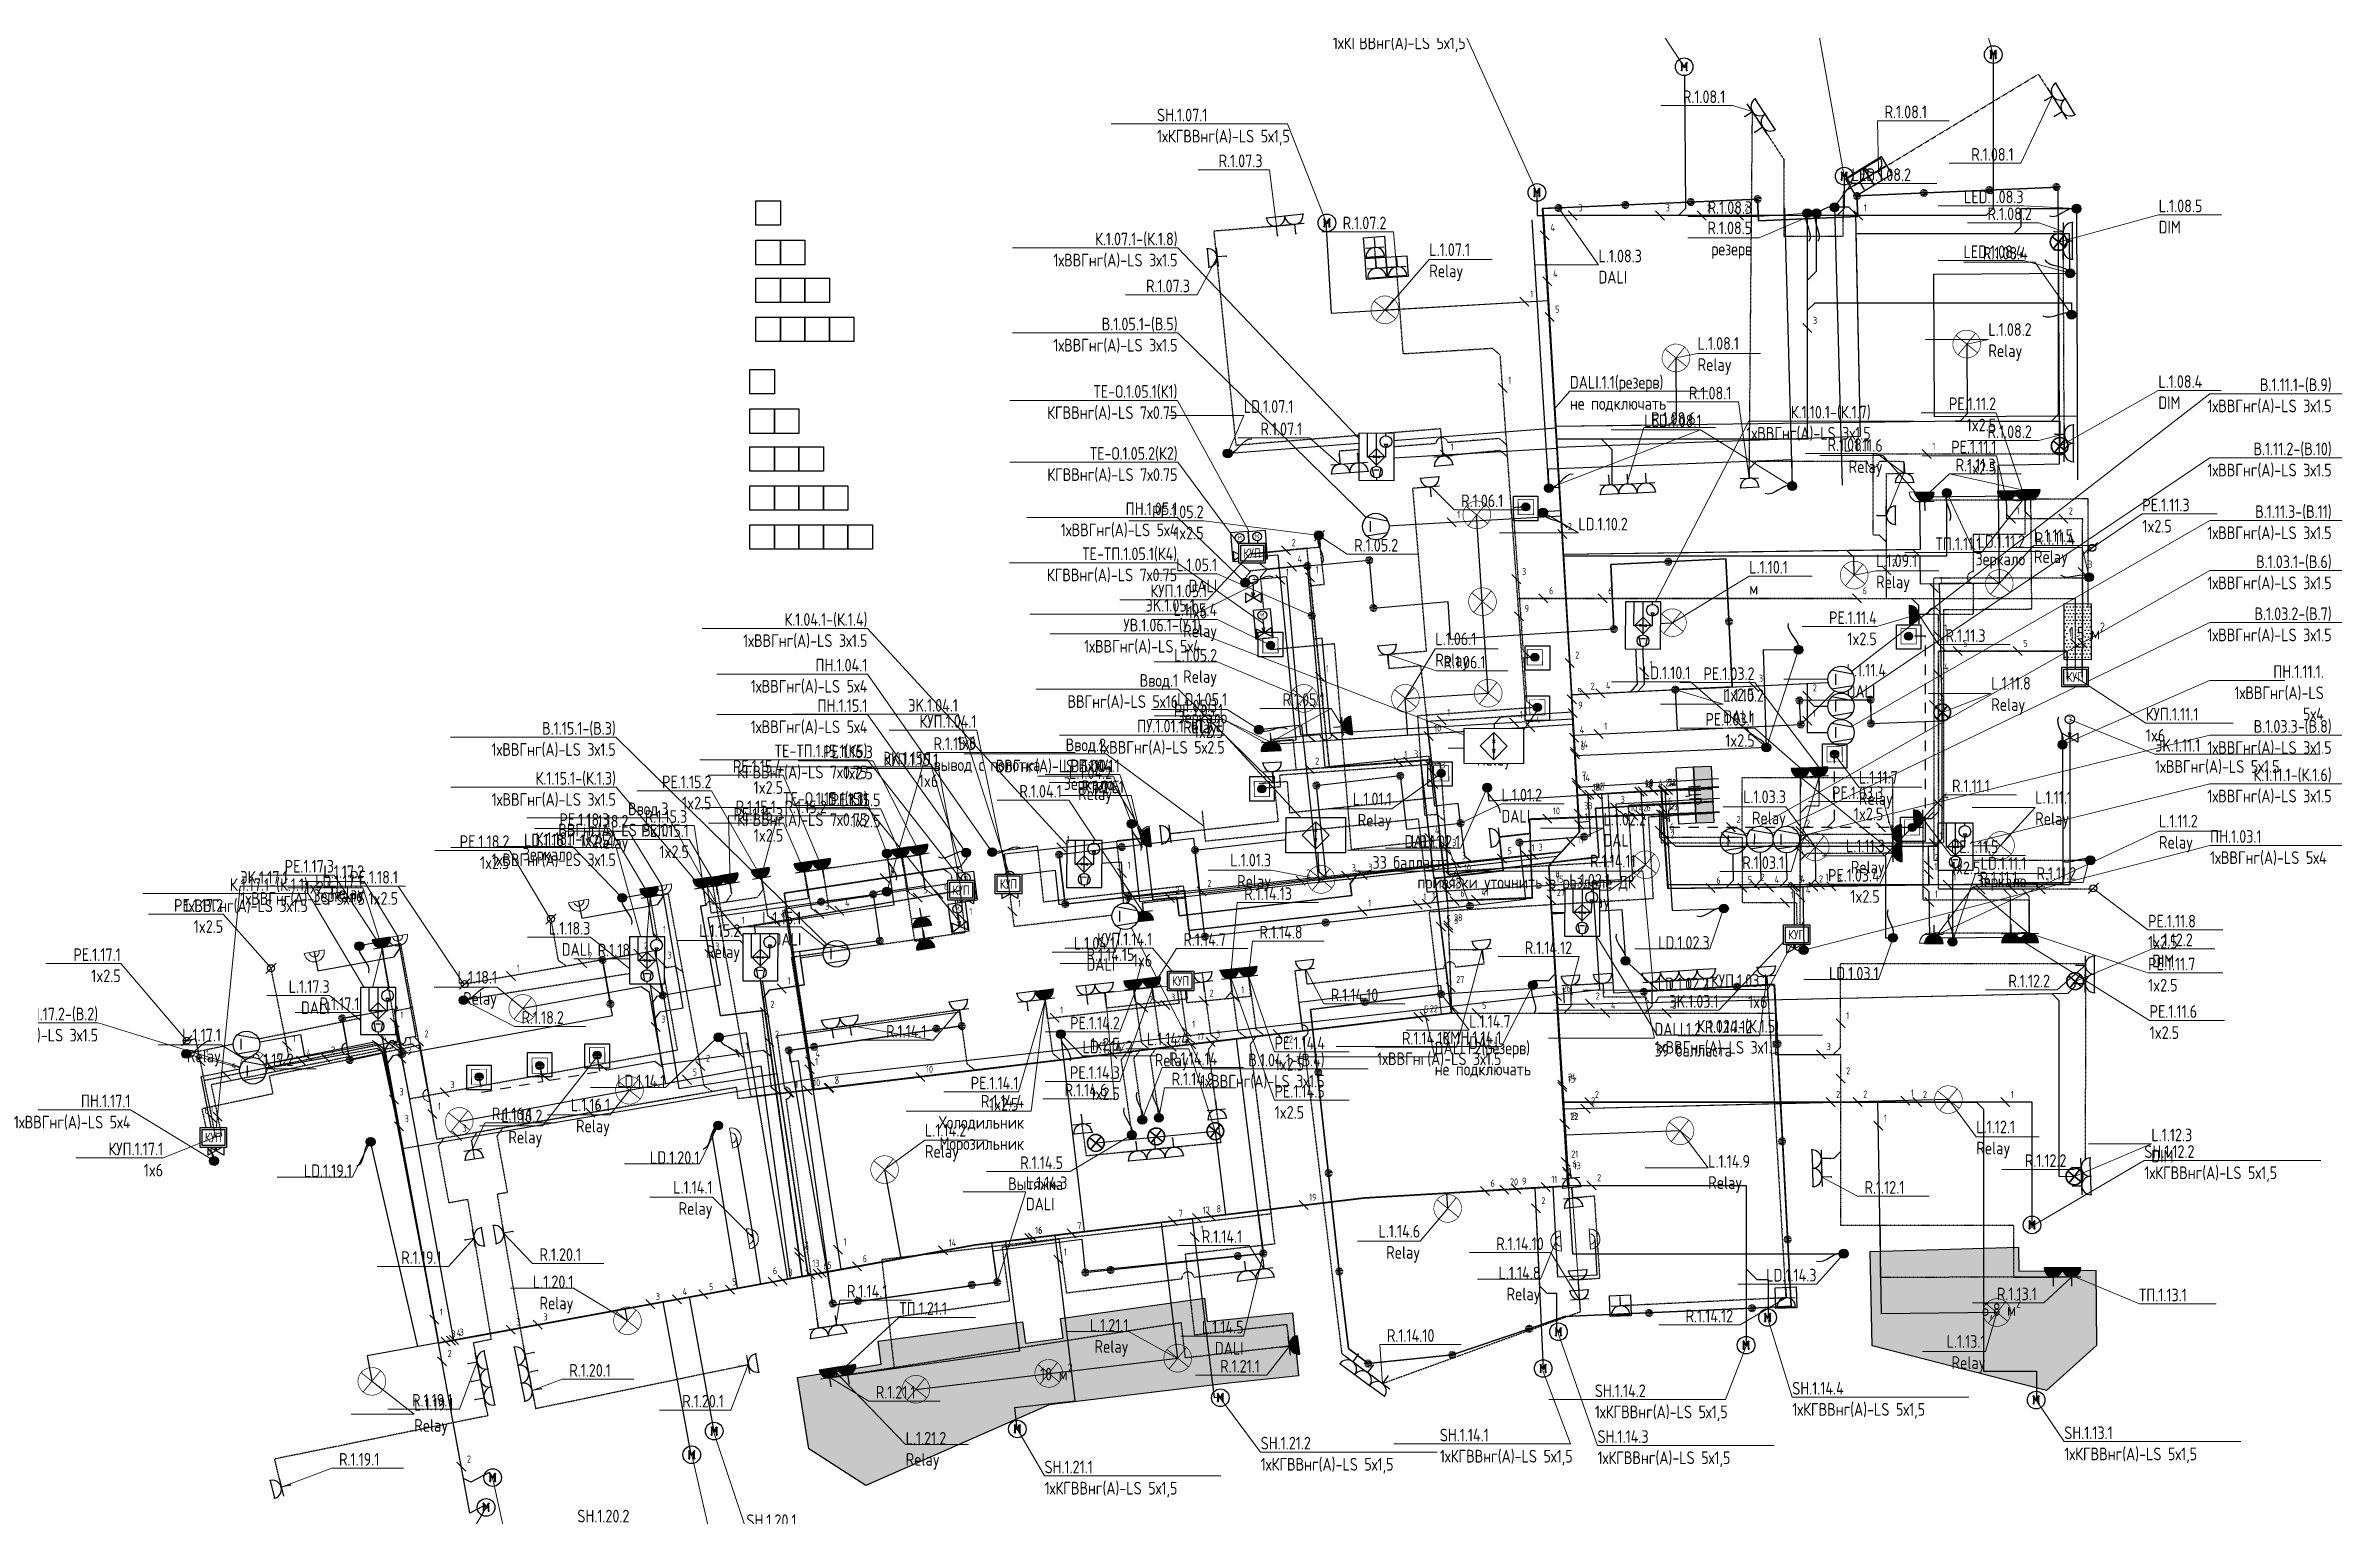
# Model space of a CAD drawing. Header units: millimetres. Extents: x -319117 to 390055, y -324103 to 270462.
# Drawn here: x 32321 to 64796, y 42614 to 63478 of the extents above; entities that cross this region are included whole.
import ezdxf
from ezdxf import colors
from ezdxf.entities.mleader import LeaderData, LeaderLine
from ezdxf.enums import TextEntityAlignment as Align
from ezdxf.math import Vec2, Vec3

# ---------------------------------------------------------------- set-up
doc = ezdxf.new("R2010")
doc.units = ezdxf.units.MM
doc.set_wipeout_variables(frame=1)
doc.linetypes.add('JIS_02_0.7', pattern=[1.35, 0.75, -0.6])
for name, color, linetype in [('0_UNC_0 Щит', 1, 'Continuous'), ('0_UNC_1 РП. Трассы', 1, 'Continuous'), ('0_UNC_10 Доп. Оборудование', 1, 'Continuous'), ('0_UNC_10 Доп. Трассы', 1, 'Continuous'), ('0_UNC_10.2 Доп. Оборудование ОВиК', 1, 'Continuous'), ('0_UNC_11 Мот. Оборудование', 1, 'Continuous'), ('0_UNC_11 Мот. Трассы', 1, 'Continuous'), ('0_UNC_12 ДСУП. Оборудование', 104, 'Continuous'), ('0_UNC_12 ДСУП. Трассы', 104, 'Continuous'), ('0_UNC_2 Розетки. Трассы', 10, 'Continuous'), ('0_UNC_3 Свет. DALI. Трассы', 1, 'Continuous'), ('0_UNC_3 Свет. Трассы', 1, 'Continuous'), ('0_UNC_3.2 DALI. Трассы', 210, 'Continuous'), ('0_UNC_4 LED. Лента', 6, 'зигзаг'), ('0_UNC_4 LED. Оборудование', 1, 'Continuous'), ('0_UNC_4 LED. Трассы', 5, 'Continuous'), ('0_UNC_4.1 LD ниши. Оборудование', 1, 'Continuous'), ('0_UNC_4.1 LD ниши. Трассы', 5, 'Continuous'), ('0_UNC_7 ТП. Оборудование', 1, 'Continuous'), ('0_UNC_7 ТП. Трассы', 1, 'Continuous')]:
    doc.layers.add(name, color=color, linetype=linetype)
for name, color, linetype, true_color in [('0_UNC_2 Розетки. Оборудование', 7, 'Continuous', 0x991b1e), ('0_UNC_3 Свет. Оборудование', 7, 'Continuous', 0x991b1e), ('0_UNC_3.1 Свет. DALI', 7, 'Continuous', 0x991b1e), ('0_UNC_3.1 Свет. Оборудование', 7, 'Continuous', 0x991b1e)]:
    doc.layers.add(name, color=color, linetype=linetype, true_color=true_color)
doc.styles.add('GOST 2.304 A', font='GOST2304A.ttf')
doc.styles.add('UNC_GOST_Scheme', font='gosta_w.shx')
doc.styles.add('Unecom', font='GOST2304A.ttf', dxfattribs={"height": 2.5})
doc.styles.add('Unecom 2', font='GOST2304A.ttf', dxfattribs={"height": 2})
doc.styles.add('СПДС1.8', font='isocpeur.ttf', dxfattribs={"width": 0.8, "height": 1.8})
doc.linetypes.add('Lotok', pattern='A,5e-05,[6,MSH_7,S=1,R=0,X=0,Y=0],-4.989379', length=4.989429)
doc.linetypes.add('зигзаг', pattern='A,0.00254,-5.08,[131,ltypeshp.shx,S=5.08,R=0,X=-5.08,Y=0],-10.16,[131,ltypeshp.shx,S=5.08,R=180,X=5.08,Y=0],-5.08', length=20.32254)
pattern_1 = [(0, (-2.5674, 3.856), (0, 6.985), [5.08, -1.905]), (90, (-2.5674, 3.856), (-6.985, 4e-16), [5.08, -1.905])]

msp = doc.modelspace()

# ---------------------------------------------------------------- texts
at = {"layer": '0_UNC_7 ТП. Оборудование', "color": 0, "ltscale": 2, "char_height": 180, "width": 529.55, "attachment_point": 5, "style": 'Unecom'}
for s, insert in [('\\A1;1.5 м{\\H0.7x;\\S2^ ;}', (61286, 55175)), ('\\A1;5,8 м{\\H0.7x;\\S2^ ;}', (60074, 45556)), ('\\A1;10 м{\\H0.7x;\\S2^ ;}', (46661, 44661))]:
    msp.add_mtext(s, dxfattribs=dict(at, insert=insert))

# ---------------------------------------------------------------- blocks, each defined once
blk = doc.blocks.new('*U400')
at = {"color": 0, "ltscale": 0.4}
blk.add_lwpolyline([(-3.47, 0.17), (-1.74, 0.09)], dxfattribs=at)
at = {"color": 0, "linetype": 'ByBlock', "lineweight": -2}
for points in [[(-1.82, -1.65), (-1.65, 1.82)], [(-0.09, -1.74), (0.09, 1.74)]]:
    blk.add_lwpolyline(points, dxfattribs=at)
blk.add_arc((0, 0), 1.74, 87.1222, 267.1222, dxfattribs=at)
for p in [(-3.47, 0.17), (0.09, 1.74), (-0.09, -1.74)]:
    blk.add_point(p, dxfattribs=at)
at = {"color": 18, "true_color": 0x000000, "style": 'Unecom'}
for tag, p in [('ГРУППА', (-11.54, 7.18)), ('НАЗНАЧЕНИЕ', (-11.54, 4.23))]:
    blk.add_attdef(tag, p, '', height=2.5, dxfattribs=at)
at = {"layer": 'Defpoints', "style": 'Unecom'}
for tag, p in [('МОДЕЛЬ', (-12.97, 2.27)), ('АТРИБУТ', (-12.97, -0.68))]:
    blk.add_attdef(tag, p, '', height=2.5, dxfattribs=at)
blk = doc.blocks.new('*U396')
at = {"color": 0, "ltscale": 0.4}
blk.add_lwpolyline([(-3.47, 0.22), (-1.73, 0.11)], dxfattribs=at)
at = {"color": 0, "linetype": 'ByBlock', "lineweight": -2}
for points in [[(-1.84, -1.63), (-1.63, 1.84)], [(-0.11, -1.73), (0.11, 1.73)]]:
    blk.add_lwpolyline(points, dxfattribs=at)
blk.add_arc((0, 0), 1.74, 86.4318, 266.4318, dxfattribs=at)
for p in [(-3.47, 0.22), (0.11, 1.73), (-0.11, -1.73)]:
    blk.add_point(p, dxfattribs=at)
at = {"color": 18, "true_color": 0x000000, "style": 'Unecom'}
for tag, p in [('ГРУППА', (-11.54, 7.18)), ('НАЗНАЧЕНИЕ', (-11.54, 4.23))]:
    blk.add_attdef(tag, p, '', height=2.5, dxfattribs=at)
at = {"layer": 'Defpoints', "style": 'Unecom'}
for tag, p in [('МОДЕЛЬ', (-12.97, 2.27)), ('АТРИБУТ', (-12.97, -0.68))]:
    blk.add_attdef(tag, p, '', height=2.5, dxfattribs=at)
blk = doc.blocks.new('*U401')
at = {"color": 0, "ltscale": 0.4}
blk.add_lwpolyline([(-3.47, 0.22), (-1.73, 0.11)], dxfattribs=at)
at = {"color": 0, "linetype": 'ByBlock', "lineweight": -2}
for points in [[(-1.84, -1.63), (-1.63, 1.84)], [(-0.11, -1.73), (0.11, 1.73)]]:
    blk.add_lwpolyline(points, dxfattribs=at)
blk.add_arc((0, 0), 1.74, 86.4318, 266.4318, dxfattribs=at)
for p in [(-3.47, 0.22), (0.11, 1.73), (-0.11, -1.73)]:
    blk.add_point(p, dxfattribs=at)
at = {"color": 18, "true_color": 0x000000, "style": 'Unecom'}
for tag, p in [('ГРУППА', (-11.54, 7.18)), ('НАЗНАЧЕНИЕ', (-11.54, 4.23))]:
    blk.add_attdef(tag, p, '', height=2.5, dxfattribs=at)
at = {"layer": 'Defpoints', "style": 'Unecom'}
for tag, p in [('МОДЕЛЬ', (-12.97, 2.27)), ('АТРИБУТ', (-12.97, -0.68))]:
    blk.add_attdef(tag, p, '', height=2.5, dxfattribs=at)
blk = doc.blocks.new('*U397')
at = {"ltscale": 0.4}
h = blk.add_hatch(color=0, dxfattribs=at)
h.dxf.hatch_style = 1
h.paths.add_polyline_path([(-1.73, 0.11, 0.414214), (-0.11, -1.73), (0, 0)])
h = blk.add_hatch(color=0, dxfattribs=at)
h.dxf.hatch_style = 1
h.paths.add_polyline_path([(-1.73, 0.11), (0, 0), (0.11, 1.73, 0.414214)])
at = {"color": 0, "ltscale": 0.4}
blk.add_lwpolyline([(-3.47, 0.22), (-1.73, 0.11)], dxfattribs=at)
at = {"color": 0, "linetype": 'ByBlock', "lineweight": -2}
for points in [[(-1.84, -1.63), (-1.63, 1.84)], [(-0.11, -1.73), (0.11, 1.73)]]:
    blk.add_lwpolyline(points, dxfattribs=at)
blk.add_arc((0, 0), 1.74, 86.4318, 266.4318, dxfattribs=at)
at = {"color": 18, "true_color": 0x000000, "style": 'Unecom'}
for tag, p in [('ГРУППА', (-11.54, 7.18)), ('НАЗНАЧЕНИЕ', (-11.54, 4.23))]:
    blk.add_attdef(tag, p, '', height=2.5, dxfattribs=at)
at = {"layer": 'Defpoints', "style": 'Unecom'}
for tag, p in [('МОДЕЛЬ', (-12.97, 2.27)), ('АТРИБУТ', (-12.97, -0.68))]:
    blk.add_attdef(tag, p, '', height=2.5, dxfattribs=at)
blk = doc.blocks.new('*U398')
at = {"color": 0, "ltscale": 0.4}
blk.add_lwpolyline([(0.36, 1.96), (0.11, -1.99), (-3.83, -1.74), (-3.58, 2.2)], close=True, dxfattribs=at)
blk.add_lwpolyline([(-3.47, 0.22), (-1.73, 0.11)], dxfattribs=at)
at = {"color": 0, "linetype": 'ByBlock', "lineweight": -2}
for points in [[(-1.84, -1.63), (-1.63, 1.84)], [(-0.11, -1.73), (0.11, 1.73)]]:
    blk.add_lwpolyline(points, dxfattribs=at)
blk.add_arc((0, 0), 1.74, 86.4318, 266.4318, dxfattribs=at)
at = {"color": 18, "true_color": 0x000000, "style": 'Unecom'}
for tag, p in [('ГРУППА', (-11.54, 7.18)), ('НАЗНАЧЕНИЕ', (-11.54, 4.23))]:
    blk.add_attdef(tag, p, '', height=2.5, dxfattribs=at)
at = {"layer": 'Defpoints', "style": 'Unecom'}
for tag, p in [('МОДЕЛЬ', (-12.97, 2.27)), ('АТРИБУТ', (-12.97, -0.68))]:
    blk.add_attdef(tag, p, '', height=2.5, dxfattribs=at)
blk = doc.blocks.new('*U125')
h = blk.add_hatch()
h.set_pattern_fill('ANGLE', color=0)
h.set_pattern_definition(pattern_1)
h.paths.add_polyline_path([(1.25, -1.25, 1), (-1.25, -1.25, 1)])
at = {"linetype": 'ByBlock'}
h = blk.add_hatch(color=0, dxfattribs=at)
h.dxf.hatch_style = 1
h.paths.add_polyline_path([(0.81, -2.2, 1), (-0.81, -0.3, 1)])
at = {"color": 0, "linetype": 'ByBlock'}
blk.add_circle((0, -1.25), 1.25, dxfattribs=at)
at = {"color": 0, "linetype": 'ByBlock', "start_tangent": (-9.920862, -0.158938), "end_tangent": (-12.614453, -0.605482)}
blk.add_spline([(0, -1.25), (-6.08, -6.45)], degree=3, dxfattribs=at)
blk = doc.blocks.new('*U176')
h = blk.add_hatch()
h.set_pattern_fill('ANGLE', color=0)
h.set_pattern_definition(pattern_1)
h.paths.add_polyline_path([(1.25, -1.25, 1), (-1.25, -1.25, 1)])
at = {"linetype": 'ByBlock'}
h = blk.add_hatch(color=0, dxfattribs=at)
h.dxf.hatch_style = 1
h.paths.add_polyline_path([(-0.87, -2.14, 1), (0.87, -0.36, 1)])
at = {"color": 0, "linetype": 'ByBlock'}
blk.add_circle((0, -1.25), 1.25, dxfattribs=at)
at = {"color": 0, "linetype": 'ByBlock', "start_tangent": (-1.042115, 9.867257), "end_tangent": (-1.726845, 12.510358)}
blk.add_spline([(0, -1.25), (-5.72, 4.35)], degree=3, dxfattribs=at)
blk = doc.blocks.new('Люстра')
at = {"color": 0, "lineweight": 0, "const_width": 8.77}
blk.add_lwpolyline([(31, 195), (-22, 197), (-70, 184), (-115, 160), (-153, 125), (-180, 80), (-195, 31), (-198, -18), (-184, -70), (-160, -115), (-125, -153), (-80, -180), (-31, -195), (18, -198), (70, -184), (115, -160), (153, -125), (180, -80), (195, -31), (197, 22), (184, 70), (160, 115), (125, 153), (80, 180)], close=True, dxfattribs=at)
at = {"color": 0, "transparency": 33554559}
for points in [[(-150, 129), (-157, 120), (157, -120)], [(-157, 120), (157, -120), (150, -129)], [(120, 157), (-120, -157), (-129, -150)], [(129, 150), (120, 157), (-120, -157)]]:
    blk.add_solid(points, dxfattribs=at)
at = {"color": 0, "style": 'Unecom', "flags": 9}
for tag in ['ГРУППА', 'МОЩНОСТЬ', 'НАИМЕНОВАНИЕ']:
    blk.add_attdef(tag, (0, 0), '', height=2.5, dxfattribs=at)
blk = doc.blocks.new('Точечный светильник')
at = {"color": 0, "lineweight": 0, "const_width": 3.78}
blk.add_lwpolyline([(32, -44), (6, -55), (-23, -50), (-42, -32), (-53, -3), (-48, 23), (-32, 44), (-6, 55), (23, 50), (42, 32), (53, 7), (48, -23)], close=True, dxfattribs=at)
at = {"color": 0, "lineweight": 0}
for points in [[(-55, -4), (55, 8)], [(-52, 8), (49, 19)], [(-50, 21), (44, 30)], [(-43, 33), (35, 41)], [(-28, 46), (18, 51)], [(-49, -19), (52, -9)], [(-44, -30), (50, -21)], [(-35, -41), (43, -33)], [(-18, -51), (28, -47)]]:
    blk.add_lwpolyline(points, dxfattribs=at)
at = {"color": 0, "style": 'Unecom', "flags": 9}
for tag, p in [('ГРУППА', (-314, 322)), ('МОЩНОСТЬ', (-314, 322)), ('НАИМЕНОВАНИЕ', (-249, 319))]:
    blk.add_attdef(tag, p, '', height=2.5, dxfattribs=at)
blk = doc.blocks.new('*U183')
at = {"color": 0, "lineweight": 35}
for points in [[(-93, 75), (93, -75)], [(-75, -93), (75, 93)]]:
    blk.add_lwpolyline(points, dxfattribs=at)
blk.add_ellipse((0, 0), major_axis=(-2, 120), ratio=0.98627, dxfattribs=at)
blk = doc.blocks.new('*U185')
at = {"color": 0, "lineweight": 0}
blk.add_lwpolyline([(110, 107, 7.86, 7.86, 0), (-109, 106, 11.8, 11.8, 0), (-108, -111, 7.86, 7.86, 0), (109, -110, 11.8, 11.8, 0), (107, 111, 0, 0, 0)], format="xyseb", dxfattribs=at)
for points in [[(-55, 0), (55, 0)], [(-51, 12), (51, 12)], [(-47, 23), (47, 24)], [(-39, 35), (39, 36)], [(-24, 47), (23, 47)], [(-51, -12), (51, -12)], [(-47, -28), (47, -27)], [(-39, -39), (39, -39)], [(-23, -51), (24, -51)]]:
    blk.add_lwpolyline(points, dxfattribs=at)
at = {"color": 0}
blk.add_circle((0, -1), 57.2, dxfattribs=at)
blk = doc.blocks.new('Бра1')
at = {"color": 0, "lineweight": 20}
blk.add_line((-144, -1), (144, 1), dxfattribs=at)
for centre, radius, start, end in [((0, 0), 144, 0.5868, 180.2713), ((-1, -1), 73.7, 1.0342, 179.8123)]:
    blk.add_arc(centre, radius, start, end, dxfattribs=at)
at = {"color": 0, "style": 'Unecom', "flags": 9}
for tag in ['ГРУППА', 'МОЩНОСТЬ', 'НАИМЕНОВАНИЕ']:
    blk.add_attdef(tag, (0, 0), '', height=2.5, dxfattribs=at)
blk = doc.blocks.new('*U155')
at = {"color": 18, "true_color": 0x000000, "style": 'Unecom'}
blk.add_attdef('V.', (-0.77, 5.77), '', height=2.5, dxfattribs=at)
at = {"color": 0}
blk.add_wipeout([(0.02, 2.5), (0.57, 2.44), (1.01, 2.29), (1.41, 2.07), (1.82, 1.72), (2.05, 1.43), (2.19, 1.21), (2.33, 0.92), (2.45, 0.52), (2.5, 0.17), (2.5, -0.15), (2.47, -0.4), (2.4, -0.72), (2.28, -1.03), (2.16, -1.26), (1.96, -1.55), (1.73, -1.81), (1.46, -2.03), (1.21, -2.19), (0.82, -2.36), (0.58, -2.43), (0.28, -2.49), (-0.02, -2.5), (-0.24, -2.49), (-0.51, -2.45), (-0.85, -2.36), (-1.16, -2.22), (-1.37, -2.1), (-1.56, -1.95), (-1.77, -1.77), (-1.92, -1.6), (-2.08, -1.39), (-2.21, -1.17), (-2.31, -0.97), (-2.37, -0.79), (-2.42, -0.62), (-2.48, -0.31), (-2.5, 0.02), (-2.48, 0.31), (-2.41, 0.69), (-2.31, 0.95), (-2.26, 1.08), (-2.15, 1.28), (-2.03, 1.47), (-1.94, 1.58), (-1.84, 1.7), (-1.64, 1.89), (-1.46, 2.03), (-1.28, 2.15), (-1.04, 2.28), (-0.86, 2.35), (-0.66, 2.41), (-0.49, 2.45), (-0.24, 2.49)], dxfattribs=at)
for p, q in [((-1.72, 1.82), (2.25, 1.09)), ((-1.01, -0.99), (-0.99, 1.01)), ((-1.75, -1.79), (2.24, -1.12))]:
    blk.add_line(p, q, dxfattribs=at)
blk.add_circle((0, 0), 2.5, dxfattribs=at)
blk = doc.blocks.new('*U110')
at = {"color": 18, "true_color": 0x000000, "style": 'Unecom'}
blk.add_attdef('K.', (-0.73, 5.12), '', height=2.5, dxfattribs=at)
at = {"color": 0}
blk.add_wipeout([(-3.37, -2.5), (-3.36, 2.5), (3.31, 2.48), (3.3, -2.52)], dxfattribs=at)
for p, q in [((-3.03, 1.33), (-3.36, 1.33)), ((-1.79, 1.58), (-1.36, 1.33)), ((-1.79, 1.58), (-1.79, 1.08)), ((-1.79, 1.08), (-1.36, 1.33)), ((-0.03, -0.01), (-0.16, 0.47)), ((-0.03, -0.01), (-0.16, 0.47)), ((-0.03, 1.17), (-0.03, -1.19)), ((-0.03, -0.01), (0.1, 0.47)), ((-0.03, -0.01), (0.1, 0.47)), ((1.56, 0.59), (2.89, 0.35)), ((1.8, -0.35), (1.81, 0.32)), ((1.3, -0.01), (-3.36, 0)), ((-0.03, -0.01), (-0.16, -0.49)), ((-0.03, -0.01), (-0.16, -0.49)), ((-0.03, -0.01), (0.1, -0.49)), ((-0.03, -0.01), (0.1, -0.49)), ((1.56, -0.62), (2.88, -0.39)), ((2.97, -0.02), (3.3, -0.02))]:
    blk.add_line(p, q, dxfattribs=at)
for points in [[(-3.37, -2.5), (3.3, -2.52), (3.31, 2.48), (-3.36, 2.5)], [(-0.03, -1.19), (1.15, -0.01), (-0.03, 1.17), (-1.21, -0.01)]]:
    blk.add_lwpolyline(points, close=True, dxfattribs=at)
for points in [[(-0.03, 1.17), (-0.03, 1.32), (-1.36, 1.33)], [(-3.37, -1.33), (-0.03, -1.34), (-0.03, -1.19)]]:
    blk.add_lwpolyline(points, dxfattribs=at)
for centre in [(-2.19, 1.33), (2.14, -0.02)]:
    blk.add_circle(centre, 0.833, dxfattribs=at)
blk = doc.blocks.new('*U167')
at = {"color": 18, "true_color": 0x000000, "style": 'Unecom'}
blk.add_attdef('P.', (-1.35, 7.69), '', height=2.5, dxfattribs=at)
at = {"color": 0, "linetype": 'ByBlock'}
blk.add_wipeout([(4.18, -2.55), (-4.25, -2.53), (-4.24, 2.47), (4.2, 2.45)], dxfattribs=at)
for points in [[(4.2, 2.45), (4.18, -2.55), (-4.25, -2.53), (-4.24, 2.47)], [(-0.03, -1.93), (-1.92, -0.03), (-0.02, 1.91), (1.92, -0.04)]]:
    blk.add_lwpolyline(points, close=True, dxfattribs=at)
for points in [[(-0.2, 0.42), (0.15, 0.88)], [(-0.2, 0.88), (0.14, 0.42)], [(-0.02, 1.91), (-0.03, -1.93)], [(-0.2, -0.5), (0.14, -0.9)], [(-0.2, -0.9), (0.14, -0.5)]]:
    blk.add_lwpolyline(points, dxfattribs=at)
blk = doc.blocks.new('*U172')
h = blk.add_hatch()
h.set_pattern_fill('ANGLE', color=0)
h.set_pattern_definition(pattern_1)
h.paths.add_polyline_path([(1.25, -1.25, 1), (-1.25, -1.25, 1)])
at = {"linetype": 'ByBlock'}
h = blk.add_hatch(color=0, dxfattribs=at)
h.dxf.hatch_style = 1
h.paths.add_polyline_path([(-0.72, -2.27, 1), (0.72, -0.23, 1)])
at = {"color": 0, "linetype": 'ByBlock'}
blk.add_circle((0, -1.25), 1.25, dxfattribs=at)
at = {"color": 0, "linetype": 'ByBlock', "start_tangent": (-2.631618, 9.566784), "end_tangent": (-3.736731, 12.063494)}
blk.add_spline([(0, -1.25), (-6.55, 3.34)], degree=3, dxfattribs=at)
blk = doc.blocks.new('_None')
blk = doc.blocks.new('ELTOOL_CABLE_TICK_ANNO_100_1p8_0p8_0p6')
at = {"linetype": 'ByBlock'}
blk.add_line((-64, 64), (64, -64), dxfattribs=at)
at = {"style": 'Unecom'}
blk.add_attdef('COUNT', (80, 60), '', height=100, dxfattribs=at)
blk = doc.blocks.new('*U133')
h = blk.add_hatch()
h.set_pattern_fill('ANGLE', color=0)
h.set_pattern_definition(pattern_1)
h.paths.add_polyline_path([(1.25, -1.25, 1), (-1.25, -1.25, 1)])
at = {"linetype": 'ByBlock'}
h = blk.add_hatch(color=0, dxfattribs=at)
h.dxf.hatch_style = 1
h.paths.add_polyline_path([(-0.81, -0.3, 1), (0.81, -2.2, 1)])
at = {"color": 0, "linetype": 'ByBlock'}
blk.add_circle((0, -1.25), 1.25, dxfattribs=at)
at = {"color": 0, "linetype": 'ByBlock', "start_tangent": (9.920834, 0.160723), "end_tangent": (12.614344, 0.607752)}
blk.add_spline([(0, -1.25), (6.08, 3.95)], degree=3, dxfattribs=at)
blk = doc.blocks.new('*U271')
h = blk.add_hatch()
h.set_pattern_fill('ANGLE', color=0)
h.set_pattern_definition(pattern_1)
h.paths.add_polyline_path([(1.25, -1.25, 1), (-1.25, -1.25, 1)])
at = {"linetype": 'ByBlock'}
h = blk.add_hatch(color=0, dxfattribs=at)
h.dxf.hatch_style = 1
h.paths.add_polyline_path([(-1.25, -1.25, 1), (1.25, -1.25, 1)])
at = {"color": 0, "linetype": 'ByBlock'}
blk.add_circle((0, -1.25), 1.25, dxfattribs=at)
at = {"color": 0, "linetype": 'ByBlock', "start_tangent": (6.718426, -7.301474), "end_tangent": (8.843715, -9.015529)}
blk.add_spline([(0, -1.25), (7.93, -2.33)], degree=3, dxfattribs=at)
blk = doc.blocks.new('*U272')
h = blk.add_hatch()
h.set_pattern_fill('ANGLE', color=0)
h.set_pattern_definition(pattern_1)
h.paths.add_polyline_path([(1.25, -1.25, 1), (-1.25, -1.25, 1)])
at = {"linetype": 'ByBlock'}
h = blk.add_hatch(color=0, dxfattribs=at)
h.dxf.hatch_style = 1
h.paths.add_polyline_path([(-1.25, -1.25, 1), (1.25, -1.25, 1)])
at = {"color": 0, "linetype": 'ByBlock'}
blk.add_circle((0, -1.25), 1.25, dxfattribs=at)
at = {"color": 0, "linetype": 'ByBlock', "start_tangent": (6.381285, -7.597893), "end_tangent": (8.426867, -9.406325)}
blk.add_spline([(0, -1.25), (7.87, -2.69)], degree=3, dxfattribs=at)
blk = doc.blocks.new('*U273')
h = blk.add_hatch()
h.set_pattern_fill('ANGLE', color=0)
h.set_pattern_definition(pattern_1)
h.paths.add_polyline_path([(1.25, -1.25, 1), (-1.25, -1.25, 1)])
at = {"linetype": 'ByBlock'}
h = blk.add_hatch(color=0, dxfattribs=at)
h.dxf.hatch_style = 1
h.paths.add_polyline_path([(-1.25, -1.25, 1), (1.25, -1.25, 1)])
at = {"color": 0, "linetype": 'ByBlock'}
blk.add_circle((0, -1.25), 1.25, dxfattribs=at)
at = {"color": 0, "linetype": 'ByBlock', "start_tangent": (5.511361, -8.250677), "end_tangent": (7.346721, -10.272134)}
blk.add_spline([(0, -1.25), (7.66, -3.54)], degree=3, dxfattribs=at)
blk = doc.blocks.new('*U276')
h = blk.add_hatch()
h.set_pattern_fill('ANGLE', color=0)
h.set_pattern_definition(pattern_1)
h.paths.add_polyline_path([(1.25, -1.25, 1), (-1.25, -1.25, 1)])
at = {"linetype": 'ByBlock'}
h = blk.add_hatch(color=0, dxfattribs=at)
h.dxf.hatch_style = 1
h.paths.add_polyline_path([(1.25, -1.25, 1), (-1.25, -1.25, 1)])
at = {"color": 0, "linetype": 'ByBlock'}
blk.add_circle((0, -1.25), 1.25, dxfattribs=at)
at = {"color": 0, "linetype": 'ByBlock', "start_tangent": (-3.461798, 9.298641), "end_tangent": (-4.781953, 11.688626)}
blk.add_spline([(0, -1.25), (-6.93, 2.75)], degree=3, dxfattribs=at)
blk = doc.blocks.new('*U277')
h = blk.add_hatch()
h.set_pattern_fill('ANGLE', color=0)
h.set_pattern_definition(pattern_1)
h.paths.add_polyline_path([(1.25, -1.25, 1), (-1.25, -1.25, 1)])
at = {"linetype": 'ByBlock'}
h = blk.add_hatch(color=0, dxfattribs=at)
h.dxf.hatch_style = 1
h.paths.add_polyline_path([(-1.25, -1.25, 1), (1.25, -1.25, 1)])
at = {"color": 0, "linetype": 'ByBlock'}
blk.add_circle((0, -1.25), 1.25, dxfattribs=at)
at = {"color": 0, "linetype": 'ByBlock', "start_tangent": (4.898452, -8.62867), "end_tangent": (6.582369, -10.777915)}
blk.add_spline([(0, -1.25), (7.48, -4.09)], degree=3, dxfattribs=at)
blk = doc.blocks.new('*U278')
h = blk.add_hatch()
h.set_pattern_fill('ANGLE', color=0)
h.set_pattern_definition(pattern_1)
h.paths.add_polyline_path([(1.25, -1.25, 1), (-1.25, -1.25, 1)])
at = {"linetype": 'ByBlock'}
h = blk.add_hatch(color=0, dxfattribs=at)
h.dxf.hatch_style = 1
h.paths.add_polyline_path([(1.25, -1.25, 1), (-1.25, -1.25, 1)])
at = {"color": 0, "linetype": 'ByBlock'}
blk.add_circle((0, -1.25), 1.25, dxfattribs=at)
at = {"color": 0, "linetype": 'ByBlock', "start_tangent": (-5.647162, 8.158329), "end_tangent": (-7.515728, 10.149132)}
blk.add_spline([(0, -1.25), (-7.7, 0.92)], degree=3, dxfattribs=at)
blk = doc.blocks.new('*U275')
h = blk.add_hatch()
h.set_pattern_fill('ANGLE', color=0)
h.set_pattern_definition(pattern_1)
h.paths.add_polyline_path([(1.25, -1.25, 1), (-1.25, -1.25, 1)])
at = {"linetype": 'ByBlock'}
h = blk.add_hatch(color=0, dxfattribs=at)
h.dxf.hatch_style = 1
h.paths.add_polyline_path([(-1.25, -1.25, 1), (1.25, -1.25, 1)])
at = {"color": 0, "linetype": 'ByBlock'}
blk.add_circle((0, -1.25), 1.25, dxfattribs=at)
at = {"color": 0, "linetype": 'ByBlock', "start_tangent": (4.782569, -8.693435), "end_tangent": (6.437581, -10.865017)}
blk.add_spline([(0, -1.25), (7.44, -4.19)], degree=3, dxfattribs=at)
blk = doc.blocks.new('*U279')
h = blk.add_hatch()
h.set_pattern_fill('ANGLE', color=0)
h.set_pattern_definition(pattern_1)
h.paths.add_polyline_path([(1.25, -1.25, 1), (-1.25, -1.25, 1)])
at = {"linetype": 'ByBlock'}
h = blk.add_hatch(color=0, dxfattribs=at)
h.dxf.hatch_style = 1
h.paths.add_polyline_path([(1.25, -1.25, 1), (-1.25, -1.25, 1)])
at = {"color": 0, "linetype": 'ByBlock'}
blk.add_circle((0, -1.25), 1.25, dxfattribs=at)
at = {"color": 0, "linetype": 'ByBlock', "start_tangent": (5.034096, 8.550243), "end_tangent": (6.056599, 11.081907)}
blk.add_spline([(0, -1.25), (-1.27, 6.65)], degree=3, dxfattribs=at)
blk = doc.blocks.new('*U160')
at = {"color": 18, "true_color": 0x000000, "style": 'Unecom'}
blk.add_attdef('TE.K.', (-2.6, 8.95), '', height=2.5, dxfattribs=at)
at = {"color": 0}
blk.add_wipeout([(-6.61, -2.48), (-6.59, 2.5), (1.55, 2.47), (1.54, -2.5)], dxfattribs=at)
for p, q in [((-3.78, 0), (-0.03, -0.01)), ((-0.03, -0.01), (-1.48, 0.38)), ((1.23, 2.15), (-1.28, -2.17)), ((1.22, -2.18), (-1.27, 2.16)), ((-1.27, 2.16), (1.23, 2.15)), ((-0.03, -0.01), (-1.48, -0.39)), ((-1.28, -2.17), (1.22, -2.18))]:
    blk.add_line(p, q, dxfattribs=at)
at = {"color": 0, "ltscale": 0.4}
blk.add_lwpolyline([(1.54, -2.5), (1.55, 2.47), (-6.59, 2.5), (-6.61, -2.48)], close=True, dxfattribs=at)
at = {"color": 0}
blk.add_circle((-5.03, 0), 1.25, dxfattribs=at)
at = {"color": 0, "style": 'UNC_GOST_Scheme'}
blk.add_text('М', height=1.25, rotation=89.84751, dxfattribs=at).set_placement((-5.03, 0), align=Align.MIDDLE_CENTER)
blk = doc.blocks.new('*U55')
blk.add_wipeout([(0.27, 2.49), (0.76, 2.38), (1.27, 2.15), (1.75, 1.79), (2.16, 1.26), (2.41, 0.67), (2.5, 0), (2.42, -0.63), (2.25, -1.09), (1.99, -1.51), (1.68, -1.85), (1.18, -2.2), (0.69, -2.4), (0.26, -2.48), (0, -2.5), (-0.52, -2.44), (-0.91, -2.33), (-1.25, -2.16), (-1.56, -1.95), (-1.84, -1.69), (-2.12, -1.33), (-2.3, -0.98), (-2.44, -0.52), (-2.49, -0.19), (-2.5, 0), (-2.47, 0.37), (-2.39, 0.75), (-2.3, 0.99), (-2.16, 1.26), (-1.99, 1.51), (-1.81, 1.72), (-1.55, 1.97), (-1.32, 2.12), (-1.03, 2.28), (-0.67, 2.41), (-0.16, 2.5)])
h = blk.add_hatch(color=256)
h.dxf.hatch_style = 1
h.paths.add_polyline_path([(-0.79, -0.96), (-0.84, -0.96), (-0.84, -1.11), (-0.64, -1.11), (-0.54, -1.11), (-0.54, 0.66), (0, -0.31), (0.54, 0.66), (0.54, -1.11), (0.84, -1.11), (0.84, -0.96), (0.79, -0.96), (0.79, 1.01), (0.84, 1.01), (0.84, 1.16), (0.64, 1.16), (0, 0), (-0.64, 1.16), (-0.84, 1.16), (-0.84, 1.01), (-0.79, 1.01)])
for points in [[(-0.79, 1.01), (-0.84, 1.01), (-0.84, 1.16), (-0.64, 1.16)], [(-0.64, 1.16), (-0.79, 1.16)], [(-0.79, 1.01), (-0.79, -0.96)], [(-0.79, -1.11), (-0.54, -1.11), (-0.54, 0.66)], [(0, 0), (-0.64, 1.16)], [(-0.54, 0.66), (0, -0.31)], [(0, 0), (0.64, 1.16)], [(0.54, 0.66), (0, -0.31)], [(0.54, 0.66), (0.54, -1.11), (0.79, -1.11)], [(0.79, 1.16), (0.64, 1.16)], [(0.64, 1.16), (0.84, 1.16), (0.84, 1.01), (0.79, 1.01)], [(0.79, -0.96), (0.79, 1.01)], [(-0.64, -1.11), (-0.84, -1.11), (-0.84, -0.96), (-0.79, -0.96)], [(0.79, -0.96), (0.84, -0.96), (0.84, -1.11), (0.64, -1.11)]]:
    blk.add_lwpolyline(points)
blk.add_circle((0, 0), 2.5)
at = {"color": 18, "true_color": 0x000000, "style": 'Unecom'}
blk.add_attdef('SH.', (-1.52, 4.7), '', height=2.5, dxfattribs=at)
blk = doc.blocks.new('*U151')
at = {"color": 0, "linetype": 'ByBlock'}
for p, q in [((-1.3, 2.25), (1.3, -2.25)), ((-1.3, -2.25), (1.3, 2.25)), ((1.3, 2.25), (-1.3, 2.25)), ((0, 0), (1.51, 0.4)), ((3.9, 0), (0, 0)), ((0, 0), (1.51, -0.4)), ((1.3, -2.25), (-1.3, -2.25))]:
    blk.add_line(p, q, dxfattribs=at)
blk.add_circle((5.2, 0), 1.3, dxfattribs=at)
at = {"color": 0, "linetype": 'ByBlock', "style": 'UNC_GOST_Scheme'}
blk.add_text('Э', height=1.73, rotation=270, dxfattribs=at).set_placement((5.2, 0), align=Align.MIDDLE_CENTER)
at = {"color": 18, "true_color": 0x000000, "style": 'Unecom'}
blk.add_attdef('EK.', (-1.64, 7.72), '', height=2.5, dxfattribs=at)
blk = doc.blocks.new('*U265')
h = blk.add_hatch(color=256)
h.dxf.hatch_style = 1
h.paths.add_polyline_path([(0, 350), (800, 350), (800, 100), (0, 100)])
for points in [[(0, 350), (800, 350), (800, 100), (0, 100)], [(0, 100), (800, 100), (800, -150), (0, -150)]]:
    blk.add_lwpolyline(points, close=True)
at = {"color": 7, "style": 'GOST 2.304 A'}
blk.add_attdef('ИМЯ', text='', height=180, dxfattribs=at).set_placement((400, 100), align=Align.MIDDLE_CENTER)
blk = doc.blocks.new('*U399')
at = {"ltscale": 0.4}
h = blk.add_hatch(color=0, dxfattribs=at)
h.dxf.hatch_style = 1
h.paths.add_polyline_path([(-1.74, 0.09), (0, 0), (0.09, 1.74, 0.414214)])
h = blk.add_hatch(color=0, dxfattribs=at)
h.dxf.hatch_style = 1
h.paths.add_polyline_path([(-1.74, 0.09, 0.414214), (-0.09, -1.74), (0, 0)])
at = {"color": 0, "ltscale": 0.4}
blk.add_lwpolyline([(-3.47, 0.17), (-1.74, 0.09)], dxfattribs=at)
at = {"color": 0, "linetype": 'ByBlock', "lineweight": -2}
for points in [[(-1.82, -1.65), (-1.65, 1.82)], [(-0.09, -1.74), (0.09, 1.74)]]:
    blk.add_lwpolyline(points, dxfattribs=at)
blk.add_arc((0, 0), 1.74, 87.1222, 267.1222, dxfattribs=at)
at = {"color": 18, "true_color": 0x000000, "style": 'Unecom'}
for tag, p in [('ГРУППА', (-11.54, 7.18)), ('НАЗНАЧЕНИЕ', (-11.54, 4.23))]:
    blk.add_attdef(tag, p, '', height=2.5, dxfattribs=at)
at = {"layer": 'Defpoints', "style": 'Unecom'}
for tag, p in [('МОДЕЛЬ', (-12.97, 2.27)), ('АТРИБУТ', (-12.97, -0.68))]:
    blk.add_attdef(tag, p, '', height=2.5, dxfattribs=at)
blk = doc.blocks.new('*U31')
at = {"linetype": 'ByBlock'}
blk.add_wipeout([(1.88, 2.52), (1.88, -2.48), (-1.87, -2.48), (-1.87, 2.52)], dxfattribs=at)
at = {"linetype": 'ByBlock', "lineweight": -2}
for points in [[(1.88, 2.52), (1.88, -2.48), (-1.87, -2.48), (-1.87, 2.52)], [(1.52, 2.16), (1.52, -2.13), (-1.51, -2.13), (-1.51, 2.16)]]:
    blk.add_lwpolyline(points, close=True, dxfattribs=at)
at = {"linetype": 'ByBlock', "lineweight": -2, "style": 'СПДС1.8', "width": 0.8}
blk.add_text('КУП', height=1.8, rotation=270, dxfattribs=at).set_placement((0.01, 0.02), align=Align.MIDDLE_CENTER)
blk = doc.blocks.new('*U266')
at = {"ltscale": 100}
blk.add_line((-0.73, 0.73), (0.73, -0.73), dxfattribs=at)
blk.add_circle((0, 0), 0.5, dxfattribs=at)
blk = doc.blocks.new('*U274')
h = blk.add_hatch()
h.set_pattern_fill('ANGLE', color=0)
h.set_pattern_definition(pattern_1)
h.paths.add_polyline_path([(1.25, -1.25, 1), (-1.25, -1.25, 1)])
at = {"linetype": 'ByBlock'}
h = blk.add_hatch(color=0, dxfattribs=at)
h.dxf.hatch_style = 1
h.paths.add_polyline_path([(1.25, -1.25, 1), (-1.25, -1.25, 1)])
at = {"color": 0, "linetype": 'ByBlock'}
blk.add_circle((0, -1.25), 1.25, dxfattribs=at)
at = {"color": 0, "linetype": 'ByBlock', "start_tangent": (2.840234, 9.506937), "end_tangent": (3.226767, 12.209792)}
blk.add_spline([(0, -1.25), (-3.12, 6.12)], degree=3, dxfattribs=at)
blk = doc.blocks.new('*U281')
h = blk.add_hatch()
h.set_pattern_fill('ANGLE', color=0)
h.set_pattern_definition(pattern_1)
h.paths.add_polyline_path([(1.25, -1.25, 1), (-1.25, -1.25, 1)])
at = {"linetype": 'ByBlock'}
h = blk.add_hatch(color=0, dxfattribs=at)
h.dxf.hatch_style = 1
h.paths.add_polyline_path([(1.01, -1.98, 1), (-1.01, -0.52, 1)])
at = {"color": 0, "linetype": 'ByBlock'}
blk.add_circle((0, -1.25), 1.25, dxfattribs=at)
at = {"color": 0, "linetype": 'ByBlock', "start_tangent": (-9.598403, -2.513847), "end_tangent": (-12.108506, -3.588193)}
blk.add_spline([(0, -1.25), (-4.67, -7.74)], degree=3, dxfattribs=at)
blk = doc.blocks.new('01')
at = {"color": 0}
blk.add_lwpolyline([(-250, 250), (250, 250), (250, -250), (-250, -250), (-250, 250)], dxfattribs=at)
blk = doc.blocks.new('02')
at = {"color": 0}
for points in [[(-500, 250), (0, 250), (0, -250), (-500, -250), (-500, 250)], [(0, 250), (500, 250), (500, -250), (0, -250), (0, 250)]]:
    blk.add_lwpolyline(points, dxfattribs=at)
blk = doc.blocks.new('03')
at = {"color": 0}
for points in [[(-750, 250), (-250, 250), (-250, -250), (-750, -250), (-750, 250)], [(-250, 250), (250, 250), (250, -250), (-250, -250), (-250, 250)], [(250, 250), (750, 250), (750, -250), (250, -250), (250, 250)]]:
    blk.add_lwpolyline(points, dxfattribs=at)
blk = doc.blocks.new('04')
at = {"color": 0}
for points in [[(-1000, 250), (-500, 250), (-500, -250), (-1000, -250), (-1000, 250)], [(-500, 250), (0, 250), (0, -250), (-500, -250), (-500, 250)], [(0, 250), (500, 250), (500, -250), (0, -250), (0, 250)], [(500, 250), (1000, 250), (1000, -250), (500, -250), (500, 250)]]:
    blk.add_lwpolyline(points, dxfattribs=at)
blk = doc.blocks.new('11')
at = {"color": 0}
blk.add_lwpolyline([(-250, 250), (250, 250), (250, -250), (-250, -250), (-250, 250)], dxfattribs=at)
blk = doc.blocks.new('12')
at = {"color": 0}
for points in [[(-500, 243), (0, 243), (0, -257), (-500, -257), (-500, 243)], [(0, 243), (500, 243), (500, -257), (0, -257), (0, 243)]]:
    blk.add_lwpolyline(points, dxfattribs=at)
blk = doc.blocks.new('13')
at = {"color": 0}
for points in [[(-750, 250), (-250, 250), (-250, -250), (-750, -250), (-750, 250)], [(-250, 250), (250, 250), (250, -250), (-250, -250), (-250, 250)], [(250, 250), (750, 250), (750, -250), (250, -250), (250, 250)]]:
    blk.add_lwpolyline(points, dxfattribs=at)
blk = doc.blocks.new('14')
at = {"color": 0}
for points in [[(-1000, 250), (-500, 250), (-500, -250), (-1000, -250), (-1000, 250)], [(-500, 250), (0, 250), (0, -250), (-500, -250), (-500, 250)], [(0, 250), (500, 250), (500, -250), (0, -250), (0, 250)], [(500, 250), (1000, 250), (1000, -250), (500, -250), (500, 250)]]:
    blk.add_lwpolyline(points, dxfattribs=at)
blk = doc.blocks.new('05')
at = {"color": 0}
for points in [[(-1250, 250), (-750, 250), (-750, -250), (-1250, -250), (-1250, 250)], [(-750, 250), (-250, 250), (-250, -250), (-750, -250), (-750, 250)], [(-250, 250), (250, 250), (250, -250), (-250, -250), (-250, 250)], [(250, 250), (750, 250), (750, -250), (250, -250), (250, 250)], [(750, 250), (1250, 250), (1250, -250), (750, -250), (750, 250)]]:
    blk.add_lwpolyline(points, dxfattribs=at)
blk = doc.blocks.new('*U402')
at = {"color": 0, "ltscale": 0.4}
blk.add_lwpolyline([(0.47, 1.93), (0, -1.99), (-3.92, -1.52), (-3.45, 2.4)], close=True, dxfattribs=at)
blk.add_lwpolyline([(-3.45, 0.41), (-1.73, 0.2)], dxfattribs=at)
at = {"color": 0, "linetype": 'ByBlock', "lineweight": -2}
for points in [[(-1.93, -1.52), (-1.52, 1.93)], [(-0.2, -1.73), (0.2, 1.73)]]:
    blk.add_lwpolyline(points, dxfattribs=at)
blk.add_arc((0, 0), 1.74, 83.2367, 263.2367, dxfattribs=at)
at = {"color": 18, "true_color": 0x000000, "style": 'Unecom'}
for tag, p in [('ГРУППА', (-11.54, 7.18)), ('НАЗНАЧЕНИЕ', (-11.54, 4.23))]:
    blk.add_attdef(tag, p, '', height=2.5, dxfattribs=at)
at = {"layer": 'Defpoints', "style": 'Unecom'}
for tag, p in [('МОДЕЛЬ', (-12.97, 2.27)), ('АТРИБУТ', (-12.97, -0.68))]:
    blk.add_attdef(tag, p, '', height=2.5, dxfattribs=at)
blk = doc.blocks.new('*U403')
at = {"color": 0, "ltscale": 0.4}
blk.add_lwpolyline([(0.47, 1.93), (0, -1.99), (-3.92, -1.52), (-3.45, 2.41)], close=True, dxfattribs=at)
blk.add_lwpolyline([(-3.45, 0.42), (-1.72, 0.21)], dxfattribs=at)
at = {"color": 0, "linetype": 'ByBlock', "lineweight": -2}
for points in [[(-1.93, -1.52), (-1.52, 1.93)], [(-0.21, -1.72), (0.21, 1.72)]]:
    blk.add_lwpolyline(points, dxfattribs=at)
blk.add_arc((0, 0), 1.74, 83.1285, 263.1285, dxfattribs=at)
at = {"color": 18, "true_color": 0x000000, "style": 'Unecom'}
for tag, p in [('ГРУППА', (-11.54, 7.18)), ('НАЗНАЧЕНИЕ', (-11.54, 4.23))]:
    blk.add_attdef(tag, p, '', height=2.5, dxfattribs=at)
at = {"layer": 'Defpoints', "style": 'Unecom'}
for tag, p in [('МОДЕЛЬ', (-12.97, 2.27)), ('АТРИБУТ', (-12.97, -0.68))]:
    blk.add_attdef(tag, p, '', height=2.5, dxfattribs=at)
blk = doc.blocks.new('*U404')
at = {"color": 0, "ltscale": 0.4}
blk.add_lwpolyline([(-3.47, 0.26), (-1.73, 0.13)], dxfattribs=at)
at = {"color": 0, "linetype": 'ByBlock', "lineweight": -2}
for points in [[(-1.86, -1.6), (-1.6, 1.86)], [(-0.13, -1.73), (0.13, 1.73)]]:
    blk.add_lwpolyline(points, dxfattribs=at)
blk.add_arc((0, 0), 1.74, 85.7211, 265.7211, dxfattribs=at)
for p in [(-3.47, 0.26), (0.13, 1.73), (-0.13, -1.73)]:
    blk.add_point(p, dxfattribs=at)
at = {"color": 18, "true_color": 0x000000, "style": 'Unecom'}
for tag, p in [('ГРУППА', (-11.54, 7.18)), ('НАЗНАЧЕНИЕ', (-11.54, 4.23))]:
    blk.add_attdef(tag, p, '', height=2.5, dxfattribs=at)
at = {"layer": 'Defpoints', "style": 'Unecom'}
for tag, p in [('МОДЕЛЬ', (-12.97, 2.27)), ('АТРИБУТ', (-12.97, -0.68))]:
    blk.add_attdef(tag, p, '', height=2.5, dxfattribs=at)
blk = doc.blocks.new('*U291')
h = blk.add_hatch()
h.set_pattern_fill('ANGLE', color=0)
h.set_pattern_definition(pattern_1)
h.paths.add_polyline_path([(1.25, -1.25, 1), (-1.25, -1.25, 1)])
at = {"linetype": 'ByBlock'}
h = blk.add_hatch(color=0, dxfattribs=at)
h.dxf.hatch_style = 1
h.paths.add_polyline_path([(1.25, -1.25, 1), (-1.25, -1.25, 1)])
at = {"color": 0, "linetype": 'ByBlock'}
blk.add_circle((0, -1.25), 1.25, dxfattribs=at)
at = {"color": 0, "linetype": 'ByBlock', "start_tangent": (0.931217, 9.87834), "end_tangent": (0.783096, 12.604674)}
blk.add_spline([(0, -1.25), (-4.5, 5.37)], degree=3, dxfattribs=at)

# ---------------------------------------------------------------- hatches: boundary and pattern name
at = {"layer": '0_UNC_7 ТП. Оборудование', "true_color": 0xcd6928}
h = msp.add_hatch(dxfattribs=at)
h.set_pattern_fill('DOTS', color=32, scale=30)
h.set_pattern_definition([(0, (30138.813, 36093.947), (23.8125, 47.625), [0, -47.625])])
h.paths.add_polyline_path([(60713, 44396), (58239, 45033), (58209, 46372), (60313, 46432), (60318, 46092), (61415, 46105), (61423, 45036)])
h.paths.add_polyline_path([(46560, 44195), (43959, 43050), (43148, 43571), (42988, 44583), (44178, 44770), (44135, 45096), (46183, 45373), (46222, 45069), (46757, 45139), (46719, 45421), (48765, 45706), (48802, 45375), (50011, 45501), (50100, 44604), (49109, 44501)])

# ---------------------------------------------------------------- linework, layer by layer
at = {"layer": '0_UNC_1 РП. Трассы', "linetype": 'JIS_02_0.7', "ltscale": 2}
for points in [[(49938, 53036), (49542, 53008)], [(48730, 52621), (48775, 52194)], [(41873, 51094), (41767, 51684)]]:
    msp.add_lwpolyline(points, dxfattribs=at)
at = {"layer": '0_UNC_10 Доп. Трассы', "extrusion": (0, 0, -1)}
for points in [[(-51205, 57618), (-53769, 57768), (-54053, 52839), (-56055, 52960)], [(-51195, 56657), (-53825, 56807), (-54053, 52839), (-56055, 52960)], [(-56055, 52960), (-54053, 52839), (-53970, 54270), (-54915, 54315), (-55010, 54420), (-54969, 55268)], [(-56055, 52960), (-54053, 52839), (-53983, 54024), (-52974, 53957), (-52873, 53851), (-52867, 53539)], [(-56055, 52960), (-54053, 52839), (-54083, 52320), (-53649, 51843), (-53922, 47299), (-51024, 47126), (-45500, 46462), (-43053, 46013), (-42425, 50483)], [(-43536, 50604), (-43028, 50532), (-43082, 50149), (-42583, 50074), (-42498, 49960), (-43053, 46013), (-45500, 46462), (-51024, 47126), (-53922, 47299), (-53649, 51843), (-54083, 52320), (-54053, 52839), (-56055, 52960)], [(-54125, 51177), (-53689, 51174), (-53649, 51842), (-54083, 52320), (-54053, 52839), (-56055, 52960)], [(-59421, 52125), (-59034, 52123), (-59042, 51569), (-55338, 51520), (-55246, 52911), (-56055, 52960)], [(-56256, 52195), (-56268, 51632), (-56169, 51531), (-55338, 51520), (-55246, 52911), (-56055, 52960)], [(-56646, 52219), (-56657, 51637), (-56558, 51536), (-55338, 51520), (-55246, 52911), (-56055, 52960)], [(-57016, 52224), (-57027, 51642), (-56928, 51541), (-55338, 51520), (-55246, 52911), (-56055, 52960)]]:
    msp.add_lwpolyline(points, dxfattribs=at)
at = {"layer": '0_UNC_10 Доп. Трассы'}
for points in [[(56055, 52960), (54057, 52839), (53971, 54270), (54915, 54315), (57797, 54452)], [(56055, 52960), (54057, 52839), (53971, 54270), (54915, 54315), (57317, 54429), (57317, 53732), (57797, 53732)], [(56055, 52960), (54057, 52839), (53971, 54270), (54915, 54315), (57317, 54429), (57317, 54209), (57417, 54109), (57797, 54109)], [(35259, 48934), (37026, 49253), (37142, 49173), (37893, 45071), (45500, 46462), (51024, 47125), (53922, 47299), (53649, 51842), (54083, 52320), (54053, 52839), (56060, 52961)], [(56060, 52961), (54053, 52839), (54083, 52320), (53649, 51842), (53922, 47299), (51024, 47125), (45500, 46462), (37893, 45071), (37031, 49781)], [(47060, 51867), (47583, 51900), (47611, 51458), (47716, 51369), (53831, 52040), (54083, 52320), (54053, 52839), (56055, 52960)], [(50353, 52283), (50385, 51763), (50491, 51674), (53831, 52040), (54083, 52320), (54053, 52839), (56055, 52960)]]:
    msp.add_lwpolyline(points, dxfattribs=at)
at = {"layer": '0_UNC_10 Доп. Трассы', "ltscale": 1.5}
msp.add_lwpolyline([(35181, 49313), (35936, 49450), (35987, 49167), (36103, 49086), (37026, 49253), (37142, 49173), (37893, 45071), (45500, 46462), (51024, 47125), (53922, 47299), (53649, 51842), (54083, 52320), (54053, 52839), (56060, 52961)], dxfattribs=at)
at = {"layer": '0_UNC_10 Доп. Трассы', "linetype": 'Lotok', "ltscale": 1.5, "extrusion": (0, 0, -1)}
msp.add_lwpolyline([(-56055, 52960), (-54053, 52839)], dxfattribs=at)
at = {"layer": '0_UNC_10 Доп. Трассы', "linetype": 'JIS_02_0.7', "ltscale": 2}
for points in [[(56072, 52604), (53376, 52501), (53383, 52301), (52947, 52251), (53002, 51776), (52034, 51665), (52269, 49753), (42574, 48589), (42145, 48537), (42126, 48699), (37873, 47961), (37636, 49299), (35492, 48861), (35544, 48606), (34535, 48394), (34705, 47642)], [(56072, 52604), (53376, 52501), (53383, 52301), (52948, 52251), (53003, 51776), (52034, 51665), (52063, 51423), (51976, 51312), (48543, 50923), (48467, 51555), (46483, 51328), (46397, 52119), (45709, 52031)]]:
    msp.add_lwpolyline(points, dxfattribs=at)
at = {"layer": '0_UNC_10 Доп. Трассы', "linetype": 'JIS_02_0.7'}
msp.add_lwpolyline([(56072, 52604), (53376, 52501), (53383, 52301), (52947, 52251), (53002, 51775), (52034, 51665), (52268, 49753), (43225, 48667), (42801, 51455), (45243, 51826), (45359, 51742), (45392, 51549)], dxfattribs=at)
at = {"layer": '0_UNC_11 Мот. Трассы', "extrusion": (0, 0, -1)}
for points in [[(-61044, 53856), (-61044, 51572), (-55337, 51572), (-55249, 52914), (-56058, 52963)], [(-56058, 52963), (-54057, 52842), (-54087, 52323), (-53652, 51844), (-53925, 47304), (-51028, 47128), (-49519, 46947)]]:
    msp.add_lwpolyline(points, dxfattribs=at)
at = {"layer": '0_UNC_11 Мот. Трассы'}
for points in [[(34734, 47801), (34525, 48854), (36986, 49344), (37102, 49264), (37896, 45074), (45503, 46465), (51028, 47128), (53925, 47302), (53652, 51844), (54087, 52323), (54057, 52842), (56063, 52963)], [(45374, 51627), (42810, 51228), (43606, 46118), (45503, 46465), (51028, 47128), (53925, 47302), (53652, 51844), (54087, 52323), (54057, 52842), (56063, 52963)], [(56063, 52963), (54066, 52842), (54057, 52842), (54086, 52322), (53834, 52043), (46701, 51291), (46649, 51778), (46003, 51702)]]:
    msp.add_lwpolyline(points, dxfattribs=at)
at = {"layer": '0_UNC_11 Мот. Трассы', "linetype": 'Lotok', "ltscale": 1.5}
msp.add_lwpolyline([(56063, 52963), (54057, 52842)], dxfattribs=at)
at = {"layer": '0_UNC_12 ДСУП. Трассы', "linetype": 'JIS_02_0.7', "ltscale": 2}
for points in [[(48464, 50298), (48510, 49902), (49423, 49993), (49377, 50401)], [(48464, 50298), (48510, 49902), (49065, 49957), (49153, 50067), (49118, 50375)], [(48351, 50285), (48403, 49889), (46538, 49674), (46493, 50076)], [(48351, 50279), (48403, 49889), (47894, 49831), (47783, 49919), (47750, 50214)], [(48351, 50279), (48403, 49889), (48148, 49860), (48038, 49948), (48004, 50244)]]:
    msp.add_lwpolyline(points, dxfattribs=at)
at = {"layer": '0_UNC_12 ДСУП. Трассы'}
msp.add_lwpolyline([(48464, 50298), (48510, 49902)], dxfattribs=at)
at = {"layer": '0_UNC_2 Розетки. Трассы', "linetype": 'JIS_02_0.7', "ltscale": 2}
for points in [[(55998, 52600), (56000, 52600), (53376, 52501), (53416, 51384), (52211, 51341), (51920, 53894), (53329, 53978), (53210, 55636), (58442, 55636), (58440, 56807), (58440, 57409), (58695, 57413), (58695, 57577), (58336, 57578, -1), (58166, 57578), (56594, 57578), (56494, 57478), (56494, 57343), (56540, 62544), (56987, 61865), (56987, 60776), (57827, 60776), (57833, 61405), (60597, 63075), (60937, 62545)], [(55998, 52600), (56000, 52600), (53376, 52501), (53416, 51384), (52211, 51341), (51920, 53894), (53329, 53978), (53053, 57813), (52946, 57905), (52218, 57848, 0.890887), (52048, 57834), (50673, 57726), (50687, 57542), (50687, 57542)], [(55998, 52600), (56000, 52600), (53376, 52501), (53416, 51384), (52211, 51341), (51920, 53894), (53329, 53978), (53210, 55636), (58798, 55636), (58898, 55536), (58898, 55415), (59030, 55415, -1), (59200, 55415), (59675, 55415), (59675, 55846, -1), (59675, 56016), (59675, 56550), (60408, 56550), (60416, 57033), (58986, 57029)], [(55483, 52577), (53377, 52501), (53383, 52301), (53412, 51379), (52211, 51341), (51983, 53343), (50067, 53202), (50024, 53633), (49703, 53603), (49701, 53637), (50402, 53708, 1), (50571, 53725), (50734, 53741), (50726, 53821)], [(56000, 52600), (53377, 52501), (53417, 51384), (52213, 51341), (52269, 49753), (42732, 48607), (42620, 48695), (42489, 49784), (41898, 49713), (41615, 51274), (41704, 51288, -1.05), (41783, 51300), (41976, 51329), (42057, 51448), (42015, 51722)], [(55483, 52577), (53377, 52501), (53417, 51384), (52213, 51341), (52269, 49753), (42731, 48608), (42620, 48695), (42489, 49785), (41898, 49714), (41615, 51274), (41704, 51288, -1.05), (41783, 51300), (42421, 51397), (42504, 51511), (42460, 51799)], [(55998, 52600), (53376, 52501), (53416, 51384), (52211, 51341), (52268, 49753), (50236, 49509), (45511, 48941), (45398, 49029), (45291, 49798), (42698, 49429), (42801, 48702, -1), (42825, 48533), (43284, 45285), (46002, 45670), (45895, 46434), (46698, 46547), (46805, 45783), (48444, 45984, -1), (48613, 46005), (49610, 46126)], [(56000, 52600), (53376, 52501), (53416, 51384), (52213, 51341), (52269, 49753), (53866, 49753), (53966, 49853), (53966, 50151), (54421, 50175), (54421, 49984), (55032, 49984, 1), (55202, 49984), (56761, 49984), (56744, 50277)], [(52706, 50654), (52729, 50448), (52331, 50403, 1), (52162, 50384), (50221, 50163), (50198, 50369), (50047, 50352), (50141, 49583, -1), (50162, 49414), (50712, 44921), (51290, 44498), (54100, 45517), (54069, 45971), (54376, 45992), (54299, 47156), (53990, 47129), (53975, 47282)]]:
    msp.add_lwpolyline(points, format="xyb", dxfattribs=at)
at = {"layer": '0_UNC_2 Розетки. Трассы'}
for points in [[(56058, 52963), (54057, 52842), (53762, 57899), (57319, 57899), (57319, 61102)], [(56058, 52963), (54057, 52842), (53762, 57899), (57319, 57899), (57319, 59728), (57431, 59833), (61066, 59833), (61066, 59664)], [(44725, 52002), (44789, 51559), (44256, 51475)]]:
    msp.add_lwpolyline(points, dxfattribs=at)
at = {"layer": '0_UNC_2 Розетки. Трассы', "linetype": 'JIS_02_0.7', "ltscale": 2}
for points in [[(55998, 52600), (56000, 52600), (53376, 52501), (53416, 51384), (52211, 51341), (51920, 53894), (53329, 53978), (53065, 57645), (52958, 57735), (52149, 57655), (52116, 58043), (49214, 57808), (48900, 60852), (50047, 60944)], [(55997, 52600), (55998, 52600), (53376, 52501), (53416, 51384), (52211, 51341), (51920, 53894), (53329, 53978), (53210, 55636), (58442, 55636), (58441, 56434), (58341, 56534), (58251, 56534), (58251, 57686), (60965, 57686), (60951, 60841)], [(55998, 52600), (56000, 52600), (53376, 52501), (53416, 51384), (52211, 51341), (51920, 53894), (53329, 53978), (52961, 59089), (52854, 59183), (51586, 59105), (51489, 60340), (51201, 60319), (51180, 60617)], [(51971, 57219), (51717, 57198), (51911, 54885), (51366, 54840), (51382, 54644), (51831, 54682), (51920, 53898), (52211, 51346), (53416, 51389), (53376, 52506), (55998, 52600)], [(55483, 52577), (53377, 52501), (53383, 52301), (53412, 51384), (52211, 51341), (51983, 53343), (50536, 53237), (50273, 55818), (50465, 55838), (50403, 56383), (50389, 56531)], [(55997, 52600), (55998, 52600), (53376, 52501), (53416, 51384), (52211, 51341), (51920, 53894), (53329, 53978), (53210, 55636), (59115, 55636), (59115, 52611), (59015, 52511), (58958, 52511)], [(55998, 52600), (53376, 52501), (53416, 51384), (52211, 51341), (51920, 53894), (53329, 53978), (53210, 55636), (59115, 55636), (59115, 51922), (61335, 51922)], [(55483, 52577), (53377, 52501), (53383, 52301), (52948, 52251), (53002, 51775), (52271, 51691), (52161, 51780), (51983, 53349), (49732, 53178), (49809, 52471), (48274, 52296)], [(55996, 52600), (55223, 52567), (55223, 52250), (56394, 52250), (56394, 53098), (57235, 53098), (57226, 53098), (58527, 53098), (58533, 52034)], [(55483, 52577), (53377, 52501), (53417, 51384), (52213, 51341), (52269, 49753), (42574, 48589), (42145, 48537), (42126, 48699), (37873, 47961), (37526, 49830), (34315, 49174)], [(55483, 52577), (53377, 52501), (53417, 51384), (52213, 51341), (52269, 49753), (42574, 48589), (42145, 48537), (42126, 48699), (37873, 47961), (37359, 50734), (37102, 50682)], [(55483, 52577), (53377, 52501), (53417, 51384), (52213, 51341), (52269, 49753), (42574, 48589), (42145, 48537), (42126, 48699), (37971, 47979), (37891, 47863), (38039, 47063), (38307, 47112), (38400, 46560)], [(55483, 52577), (53377, 52501), (53417, 51384), (52213, 51341), (52269, 49753), (42574, 48589), (42145, 48537), (42126, 48699), (41780, 48639), (41664, 48720), (41363, 50337), (41247, 50415), (38249, 49936)], [(55483, 52577), (53377, 52501), (53417, 51384), (52213, 51341), (52269, 49753), (42574, 48589), (42145, 48537), (42126, 48699), (38804, 48121), (38723, 48005), (38872, 47205), (38726, 47183), (38819, 46630)], [(55483, 52577), (53377, 52501), (53417, 51384), (52213, 51341), (52269, 49753), (42574, 48589), (42145, 48537), (42126, 48699), (41780, 48639), (41664, 48720), (41155, 51452), (40899, 51400)], [(55998, 52600), (53376, 52501), (53416, 51384), (52211, 51341), (52242, 50478), (52268, 49753), (50236, 49509), (42730, 48608), (42619, 48695), (42488, 49785), (41897, 49714), (41614, 51274), (41691, 51286), (41653, 51533)], [(55998, 52600), (53376, 52501), (53416, 51384), (52211, 51341), (52268, 49753), (49497, 49420), (49411, 49309), (49759, 46476), (48490, 46331), (48621, 45187), (49931, 45336), (49969, 45028), (48493, 44860), (48436, 45359), (43456, 44580)], [(55998, 52600), (53376, 52501), (53416, 51384), (52211, 51341), (52268, 49753), (46726, 49087), (46612, 49175), (46487, 50077)], [(55998, 52600), (53376, 52501), (53416, 51384), (52211, 51341), (52268, 49753), (48905, 49349), (48819, 49238), (48995, 47914), (47090, 47726), (47026, 48177)], [(55998, 52600), (53376, 52501), (53416, 51384), (52211, 51341), (52268, 49753), (48970, 49357), (48856, 49444), (48734, 50323), (48478, 50294), (48519, 49952), (47377, 49823), (47352, 50042), (47093, 50013), (47079, 50142)], [(55998, 52600), (53377, 52501), (53417, 51384), (52213, 51341), (48543, 50923), (48490, 51384), (47881, 51313), (47895, 51191), (47636, 51162), (47518, 52201), (47995, 52245)], [(55998, 52600), (53376, 52501), (53416, 51384), (52211, 51341), (52268, 49753), (48049, 49246), (47665, 49200), (47580, 49089), (47734, 48024)], [(55998, 52600), (53376, 52501), (53416, 51384), (52211, 51341), (52268, 49753), (48078, 49252), (47992, 49141), (48115, 48269)], [(55998, 52600), (53376, 52501), (53416, 51384), (52211, 51341), (52268, 49753), (48246, 49270), (48133, 49357), (48008, 50251)], [(55998, 52600), (53376, 52501), (53416, 51384), (52211, 51341), (52268, 49753), (49614, 49434), (49500, 49521), (49377, 50401)], [(56000, 52600), (53377, 52501), (53417, 51384), (52211, 51341), (52237, 50653), (52706, 50655)], [(56000, 52600), (53376, 52501), (53416, 51384), (52213, 51341), (52269, 49753), (56866, 49753), (56900, 49167), (57791, 49167), (57791, 46746), (58352, 46746), (58352, 46007), (61201, 46011)], [(56000, 52600), (53376, 52501), (53416, 51384), (52213, 51341), (52269, 49753), (55014, 49753), (55115, 49853), (55120, 50193), (55894, 50244)], [(56000, 52600), (53376, 52501), (53416, 51384), (52213, 51341), (52269, 49753), (56866, 49753), (56900, 49167), (57791, 49167), (57791, 47788), (57691, 47689), (57518, 47689), (57525, 47424)], [(56000, 52600), (53376, 52501), (53416, 51384), (52213, 51341), (52269, 49753), (56866, 49753), (56900, 49167), (57691, 49167), (57791, 49267), (57791, 50456), (61265, 50455), (61263, 47675)], [(58958, 52508), (58958, 51360), (60467, 51362), (60467, 50885), (59115, 50885), (59115, 50802)], [(41688, 51671), (41761, 51175), (43145, 51383), (43088, 51759), (44734, 52002)], [(44468, 51962), (44649, 50775), (44781, 50794), (44761, 50982)], [(38402, 46550), (38641, 45124), (38388, 45072), (38593, 44040), (35566, 43425), (35662, 43025)], [(38819, 46630), (39096, 45038), (39273, 44143), (42289, 44766)]]:
    msp.add_lwpolyline(points, dxfattribs=at)
at = {"layer": '0_UNC_2 Розетки. Трассы', "linetype": 'Lotok'}
msp.add_lwpolyline([(56058, 52963), (54056, 52846), (53762, 57899)], dxfattribs=at)
at = {"layer": '0_UNC_3 Свет. DALI. Трассы'}
msp.add_lwpolyline([(53875, 49893), (53857, 50116)], dxfattribs=at)
at = {"layer": '0_UNC_3 Свет. Трассы', "extrusion": (0, 0, -1)}
for points in [[(-56058, 52963), (-54057, 52842), (-53762, 57899), (-53571, 61168), (-56613, 61303), (-56627, 60993), (-58035, 61056), (-58022, 61347), (-60880, 61474), (-60880, 61474)], [(-51325, 59731), (-53647, 59866), (-54057, 52842), (-56058, 52963)], [(-59581, 59246), (-59586, 58255), (-59487, 58153), (-53751, 58075), (-54057, 52842), (-56058, 52963)], [(-55455, 59049), (-55457, 58198), (-55358, 58097), (-53751, 58075), (-54057, 52842), (-56058, 52963)], [(-60306, 57088), (-58911, 57074), (-58921, 56329), (-53857, 56261), (-54057, 52842), (-56058, 52963)], [(-56058, 52963), (-54057, 52842), (-53998, 53846), (-51650, 53692), (-51612, 54215), (-52790, 54292), (-52624, 56825)], [(-60043, 55848), (-58927, 55837), (-58922, 56229), (-58821, 56327), (-53857, 56261), (-54057, 52842), (-56058, 52963)], [(-57983, 55968), (-57980, 56216), (-57878, 56315), (-53857, 56261), (-54057, 52842), (-56058, 52963)], [(-56058, 52963), (-54057, 52842), (-53973, 54273), (-56252, 54383), (-56164, 56197), (-54529, 56118), (-54574, 55203)], [(-56058, 52963), (-54057, 52842), (-53998, 53846), (-50662, 53628), (-50554, 53721), (-50434, 55071), (-50317, 55060), (-50225, 56098), (-51102, 56178), (-51162, 55499)], [(-56058, 52963), (-54057, 52842), (-53973, 54273), (-54816, 54313), (-54911, 54418), (-54870, 55266), (-55404, 55292)], [(-56058, 52963), (-54057, 52842), (-53998, 53846), (-50331, 53607), (-50223, 53700), (-50177, 54218)], [(-56058, 52963), (-54057, 52842), (-53998, 53846), (-49702, 53566), (-49710, 53468)], [(-56063, 52963), (-54057, 52842), (-54087, 52323), (-53652, 51844), (-53925, 47302), (-51028, 47128), (-45503, 46465), (-42890, 45987), (-42471, 48998), (-38185, 48212)], [(-56063, 52963), (-54057, 52842), (-54087, 52323), (-53652, 51844), (-53925, 47302), (-51028, 47128), (-45503, 46465), (-42890, 45987), (-42471, 48998), (-41121, 48749), (-40887, 50045), (-40771, 50125), (-39092, 49819)], [(-56058, 52963), (-54057, 52842), (-54087, 52323), (-53652, 51846), (-53925, 47304), (-51028, 47130), (-45503, 46467), (-42890, 45989), (-42471, 48998), (-41121, 48751), (-41079, 48983), (-40962, 49064), (-40284, 48944), (-40169, 49025), (-40146, 49156)], [(-56063, 52963), (-54057, 52842), (-54087, 52323), (-53652, 51844), (-53925, 47302), (-51028, 47128), (-45503, 46465), (-42890, 45987), (-42471, 48998), (-41121, 48749), (-40917, 49877), (-40998, 49991), (-41077, 50003), (-40961, 50643), (-40222, 50509), (-40335, 49884)], [(-56063, 52963), (-54057, 52842), (-54087, 52323), (-53652, 51844), (-53925, 47302), (-51028, 47128), (-45503, 46465), (-42890, 45987), (-42471, 48998), (-41121, 48749), (-40957, 49656), (-41038, 49772), (-41366, 49828), (-41062, 51563)], [(-42428, 50486), (-43056, 46016), (-45503, 46465), (-51028, 47129), (-53925, 47302), (-53652, 51846), (-54087, 52323), (-54057, 52842), (-56058, 52963)], [(-43323, 51334), (-44063, 51438), (-44156, 50780), (-43019, 50620), (-43085, 50152), (-42586, 50077), (-42502, 49963), (-43056, 46016), (-45503, 46465), (-51028, 47129), (-53925, 47302), (-53652, 51846), (-54087, 52323), (-54057, 52842), (-56058, 52963)], [(-56058, 52963), (-54057, 52842), (-54087, 52323), (-53652, 51844), (-53925, 47304), (-51028, 47128), (-45743, 46494), (-45822, 45937), (-43492, 45610), (-43005, 49074), (-42889, 49058), (-42866, 49224), (-45322, 49570)], [(-47591, 52111), (-46701, 52003), (-46789, 51299), (-47683, 51403), (-47683, 51409), (-48020, 51449), (-48031, 51359), (-48374, 51399), (-48406, 51133), (-50853, 51422), (-50833, 51594), (-50920, 51704), (-53834, 52043), (-54087, 52323), (-54057, 52842), (-56058, 52963)], [(-56058, 52963), (-54057, 52842), (-54087, 52323), (-53652, 51844), (-53925, 47304), (-51028, 47128), (-49519, 46947), (-49601, 46344), (-47071, 46085)], [(-56058, 52963), (-54057, 52842), (-54087, 52323), (-53834, 52043), (-50920, 51704), (-50833, 51594), (-50853, 51422), (-48406, 51133), (-48374, 51399), (-48031, 51359), (-47925, 52254)], [(-52530, 51274), (-48770, 50836), (-48627, 52065), (-50426, 52274), (-50353, 52983), (-51542, 53122), (-51631, 52361), (-52398, 52450), (-52452, 51984), (-52563, 51896), (-53834, 52043), (-54087, 52323), (-54057, 52842), (-56058, 52963)], [(-54999, 50059), (-56852, 50155), (-57090, 45594), (-56534, 45565), (-53874, 45448), (-53370, 45275), (-52280, 44903), (-51086, 44782), (-50809, 44992), (-50676, 46088), (-50270, 49802), (-52121, 50026), (-53755, 50125), (-53652, 51844), (-54087, 52323), (-54057, 52842), (-56058, 52963)], [(-50423, 51647), (-53834, 52043), (-54087, 52323), (-54057, 52842), (-56058, 52963)], [(-52215, 46982), (-52204, 47199), (-53925, 47304), (-53656, 51847), (-54087, 52323), (-54057, 52842), (-56058, 52963)], [(-52464, 51884), (-53834, 52043), (-54087, 52323), (-54057, 52842), (-56058, 52963)], [(-53232, 52176), (-54244, 52267), (-54231, 52472), (-54079, 52458), (-54079, 52458), (-54057, 52842), (-56058, 52963)], [(-54305, 46550), (-54332, 46035), (-53777, 46006), (-53710, 47291), (-53925, 47304), (-53652, 51844), (-54087, 52323), (-54057, 52842), (-56058, 52963)], [(-55513, 48082), (-53882, 48022), (-53652, 51843), (-54087, 52323), (-54057, 52842), (-56058, 52963)], [(-59321, 48525), (-53861, 48390), (-53652, 51843), (-54087, 52323), (-54057, 52842), (-56058, 52963)], [(-60004, 45507), (-58369, 45485), (-58321, 48500), (-53861, 48390), (-53652, 51843), (-54087, 52323), (-54057, 52842), (-56058, 52963)], [(-56058, 52963), (-54057, 52842), (-54087, 52323), (-53652, 51843), (-53770, 49876), (-61018, 50035), (-61118, 50137), (-61118, 50205)], [(-55022, 51858), (-54959, 52896), (-56058, 52963)], [(-60383, 50827), (-59056, 50818), (-59047, 51472), (-58945, 51571), (-55342, 51522), (-55249, 52914), (-56058, 52963)], [(-56058, 52963), (-55249, 52914), (-55342, 51522), (-59045, 51572), (-59038, 52126), (-60061, 52132)], [(-57431, 52111), (-57436, 51650), (-57338, 51549), (-55342, 51522), (-55249, 52914), (-56058, 52963)], [(-39883, 51343), (-39927, 51099), (-41007, 51294), (-41088, 51411), (-41061, 51567)]]:
    msp.add_lwpolyline(points, dxfattribs=at)
at = {"layer": '0_UNC_3 Свет. Трассы'}
for points in [[(59581, 59246), (59586, 58255), (59487, 58153), (59420, 58153), (60785, 58153), (60885, 58253), (60885, 60694)], [(59581, 59246), (59586, 58255), (59487, 58153), (59420, 58153), (60900, 58153), (60900, 57798)], [(35284, 49005), (37017, 49322), (37134, 49242), (37896, 45074), (45503, 46465), (51028, 47128), (53925, 47302), (53652, 51844), (54087, 52323), (54057, 52842), (56063, 52963)], [(55978, 52958), (54057, 52842), (54087, 52323), (53652, 51844), (53925, 47304), (51028, 47128), (45503, 46465), (36884, 44888), (36948, 44536)], [(40576, 45387), (40545, 45558), (45503, 46465), (51028, 47129), (53925, 47302), (53652, 51844), (54087, 52323), (54057, 52842), (55978, 52958)], [(42119, 47991), (42360, 46562), (42463, 45909), (45503, 46465), (51028, 47129), (53925, 47302), (53652, 51844), (54087, 52323), (54057, 52842), (55977, 52958)], [(43525, 44727), (43544, 44595), (46146, 44961), (45945, 46518), (51031, 47133), (53928, 47306), (53656, 51849), (54087, 52323), (54057, 52842), (56058, 52963)], [(44225, 47532), (44455, 46273), (45503, 46465), (51028, 47128), (53925, 47302), (53652, 51844), (54087, 52323), (54057, 52842), (55978, 52958)], [(44666, 44411), (48384, 44857), (48153, 46783), (51028, 47129), (53925, 47302), (53652, 51844), (54087, 52323), (54057, 52842), (55978, 52958)], [(47222, 47911), (48918, 48077), (49060, 46892), (51028, 47129), (53925, 47302), (53652, 51844), (54087, 52323), (54057, 52842), (55978, 52958)], [(36130, 50623), (36180, 50352), (37264, 50551), (37344, 50668), (37311, 50849)]]:
    msp.add_lwpolyline(points, dxfattribs=at)
at = {"layer": '0_UNC_3 Свет. Трассы', "linetype": 'JIS_02_0.7', "ltscale": 2, "extrusion": (0, 0, -1)}
for points in [[(-53323, 56935), (-53142, 56922), (-53285, 54892), (-53392, 54799), (-53451, 54803), (-53293, 54792), (-53336, 54180), (-53443, 54087), (-53488, 54091), (-52445, 54017), (-51787, 53970), (-51887, 52562), (-52062, 52574), (-52169, 52482), (-52223, 51719), (-54361, 51974), (-54313, 52659), (-55990, 52752)], [(-49579, 52947), (-49845, 52966), (-49838, 53054), (-49833, 53133), (-52111, 53295), (-52122, 53145), (-52223, 51719), (-54361, 51974), (-54313, 52659), (-55990, 52752)]]:
    msp.add_lwpolyline(points, dxfattribs=at)
at = {"layer": '0_UNC_3 Свет. Трассы', "linetype": 'JIS_02_0.7', "ltscale": 200}
for points in [[(55990, 52752), (55443, 52722), (55349, 52616), (55361, 52393), (58805, 52389), (58994, 52389), (58994, 55101), (58756, 55101)], [(55990, 52752), (55443, 52722), (55349, 52616), (55361, 52393), (57606, 52389), (57706, 52489), (57706, 53428)]]:
    msp.add_lwpolyline(points, dxfattribs=at)
at = {"layer": '0_UNC_3 Свет. Трассы'}
for points in [[(56063, 52963), (54057, 52842), (54087, 52323), (53652, 51844), (53925, 47302), (51028, 47128), (45503, 46465), (37896, 45074), (37172, 49035), (37252, 49152), (37379, 49175), (37262, 49812), (36527, 49678), (36591, 49331, 1), (36621, 49163), (36635, 49087)], [(37311, 50849), (37573, 49423), (37425, 49396, -1), (37258, 49366), (37214, 49358), (37134, 49242), (37896, 45074), (45503, 46465), (51028, 47128), (53925, 47302), (53652, 51844), (54087, 52323), (54057, 52842), (56063, 52963)]]:
    msp.add_lwpolyline(points, format="xyb", dxfattribs=at)
at = {"layer": '0_UNC_3 Свет. Трассы', "linetype": 'Lotok', "ltscale": 1.5, "extrusion": (0, 0, -1)}
msp.add_lwpolyline([(-56058, 52963), (-54057, 52842)], dxfattribs=at)
at = {"layer": '0_UNC_3 Свет. Трассы', "linetype": 'JIS_02_0.7', "ltscale": 200, "extrusion": (0, 0, -1)}
msp.add_lwpolyline([(-38468, 48850), (-38506, 48630), (-39373, 48783), (-39331, 49010), (-39354, 48881), (-39471, 48801), (-40186, 48927), (-40145, 49156)], dxfattribs=at)
at = {"layer": '0_UNC_3.2 DALI. Трассы', "linetype": 'Lotok', "ltscale": 1.5}
msp.add_lwpolyline([(54204, 52851), (55978, 52958)], dxfattribs=at)
at = {"layer": '0_UNC_4 LED. Лента', "ltscale": 0.1}
for points in [[(56996, 61176), (57104, 57231)], [(57704, 61187), (57811, 57242)], [(61138, 61166), (61154, 57318)], [(53651, 57202), (53413, 61007)], [(61150, 58222), (59122, 58212), (59113, 60237), (61142, 60250)]]:
    msp.add_lwpolyline(points, dxfattribs=at)
at = {"layer": '0_UNC_4 LED. Трассы'}
for points in [[(56063, 52963), (54058, 52842), (53768, 57783), (58072, 57940), (58009, 61087), (57907, 61187), (57704, 61187)], [(56063, 52963), (54058, 52842), (53768, 57783), (58072, 57940), (58014, 60816), (60254, 60816), (60354, 60916), (60354, 61169), (61128, 61169)], [(56063, 52963), (54058, 52842), (53768, 57783), (58072, 57940), (58014, 60816), (60354, 60816), (60354, 60816), (61034, 60816), (61037, 60241)], [(56063, 52963), (54057, 52842), (53802, 57212), (53651, 57202), (53644, 57476), (57098, 57610), (57098, 57227)], [(56063, 52963), (54057, 52842)], [(56063, 52963), (54057, 52842)]]:
    msp.add_lwpolyline(points, dxfattribs=at)
at = {"layer": '0_UNC_4 LED. Трассы', "linetype": 'Lotok', "ltscale": 1.5}
msp.add_lwpolyline([(54056, 52842), (56063, 52963)], dxfattribs=at)
at = {"layer": '0_UNC_4.1 LD ниши. Трассы'}
for points in [[(56063, 52963), (54057, 52842), (53753, 58053), (49118, 57693)], [(56063, 52963), (54057, 52842), (53821, 56880), (53563, 56865)], [(56063, 52963), (54058, 52842), (53858, 56243), (59299, 56243), (59299, 57134)], [(56063, 52963), (54057, 52842), (54023, 53407), (56737, 53526), (56697, 54910), (57193, 54908)], [(36772, 50712), (37073, 50771), (38108, 45113), (38280, 45144), (45503, 46465), (47063, 46652), (51028, 47128), (53317, 47267), (53927, 47304), (53652, 51844), (54087, 52323), (54056, 52842), (56063, 52963)], [(56063, 52963), (54056, 52842), (54087, 52323), (53652, 51844), (53927, 47304), (53317, 47267), (51028, 47128), (47063, 46652), (45503, 46465), (37815, 45059), (37600, 45020), (36931, 47932)], [(40500, 51388), (40848, 51452), (41307, 48682), (42697, 48896), (43138, 46033), (45503, 46465), (47063, 46652), (51028, 47128), (53317, 47267), (53927, 47304), (53652, 51844), (54087, 52323), (54056, 52842), (56063, 52963)], [(41861, 48158), (41774, 48030), (42134, 45849), (45503, 46465), (51028, 47128), (53927, 47304), (53652, 51844), (54087, 52323), (54058, 52842), (56063, 52963)], [(56063, 52963), (54056, 52842), (54087, 52323), (53652, 51844), (53927, 47304), (53317, 47267), (51028, 47128), (47063, 46652), (45503, 46465), (42852, 45980), (42264, 49473), (41870, 49408)], [(56063, 52963), (54056, 52842), (54087, 52323), (53652, 51844), (53927, 47304), (53317, 47267), (51028, 47128), (47063, 46652), (45503, 46465), (43138, 46033), (42445, 50530), (42381, 50996), (44359, 51291), (44259, 52019)], [(56063, 52963), (54056, 52842), (54087, 52323), (53652, 51844), (53927, 47304), (53317, 47267), (51028, 47128), (47063, 46652), (46726, 49455)], [(52776, 52951), (52797, 52765), (56063, 52963)], [(56063, 52963), (54057, 52842), (54087, 52323), (53652, 51844), (53693, 51162), (54687, 51222), (54738, 50495)], [(56063, 52963), (54058, 52842), (54087, 52323), (53652, 51844), (53986, 46339), (57835, 46339)], [(56063, 52963), (55299, 52917), (55401, 51209), (56136, 51237)], [(56063, 52963), (55299, 52917), (55341, 52223), (55447, 52123), (59377, 52123), (59377, 50763)]]:
    msp.add_lwpolyline(points, dxfattribs=at)
at = {"layer": '0_UNC_4.1 LD ниши. Трассы', "linetype": 'Lotok', "ltscale": 1.5}
msp.add_lwpolyline([(56063, 52963), (54057, 52842)], dxfattribs=at)
at = {"layer": '0_UNC_7 ТП. Оборудование', "color": 32, "true_color": 0xcd6928}
for points in [[(60713, 44396), (58239, 45033), (58209, 46372), (60313, 46432), (60318, 46092), (61415, 46105), (61423, 45036)], [(46560, 44195), (43959, 43050), (43148, 43571), (42988, 44583), (44178, 44770), (44135, 45096), (46183, 45373), (46222, 45069), (46757, 45139), (46719, 45421), (48765, 45706), (48802, 45375), (50011, 45501), (50100, 44604), (49109, 44501)]]:
    msp.add_lwpolyline(points, close=True, dxfattribs=at)
at = {"layer": '0_UNC_7 ТП. Трассы', "linetype": 'JIS_02_0.7', "ltscale": 2}
for points in [[(61305, 55507), (61305, 57049), (60491, 57042)], [(55998, 52600), (53376, 52501), (53416, 51384), (52211, 51341), (52268, 49753), (49497, 49420), (49411, 49309), (49709, 46903), (44184, 46254), (44360, 44718), (43705, 44619)], [(56000, 52600), (53376, 52501), (53416, 51384), (52213, 51341), (52266, 49853), (52369, 49753), (56866, 49753), (56866, 49167), (57791, 49167), (57791, 46746), (60246, 46746), (60246, 46007), (60819, 46008)]]:
    msp.add_lwpolyline(points, dxfattribs=at)

# ---------------------------------------------------------------- block references
at = {"layer": '0_UNC_0 Щит', "rotation": 272.7156390043716}
msp.add_blockref('*U265', (55605, 53241), dxfattribs=at).add_auto_attribs({'ИМЯ': 'ЩР'})
at = {"layer": '0_UNC_10 Доп. Оборудование', "color": 244, "true_color": 0x991b1e, "xscale": 50.00000000000001, "yscale": 50.00000000000001, "zscale": 50.00000000000001, "rotation": 315.5964326594019}
msp.add_blockref('*U176', (57311, 50690), dxfattribs=at)
at = {"layer": '0_UNC_10 Доп. Трассы'}
for p, values in [((52176, 57675), {'COUNT': '1'}), ((52270, 56718), {'COUNT': '1'}), ((53840, 56549), {'COUNT': '2'}), ((50006, 56086), {'COUNT': '4'}), ((53945, 54722), {'COUNT': '2'}), ((55001, 54591), {'COUNT': '1'}), ((54381, 54290), {'COUNT': '4'}), ((56552, 54393), {'COUNT': '3'}), ((57317, 54257), {'COUNT': '2'}), ((57317, 53900), {'COUNT': '1'}), ((54042, 53020), {'COUNT': '7'}), ((54189, 52847), {'COUNT': '18'}), ((54940, 52893), {'COUNT': '18'}), ((55264, 52912), {'COUNT': '24'}), ((53629, 52511), {'COUNT': '10'}), ((54724, 52553), {'COUNT': '10'}), ((55263, 52653), {'COUNT': '6'}), ((51955, 52238), {'COUNT': '4'}), ((55288, 52284), {'COUNT': '6'}), ((52335, 51876), {'COUNT': '3'}), ((53425, 51996), {'COUNT': '3'}), ((44226, 51672), {'COUNT': '4'}), ((47593, 51742), {'COUNT': '1'}), ((48725, 51480), {'COUNT': '2'}), ((50130, 51634), {'COUNT': '2'}), ((52367, 51703), {'COUNT': '10'}), ((55948, 51528), {'COUNT': '6'}), ((56395, 51534), {'COUNT': '5'}), ((56776, 51539), {'COUNT': '4'}), ((57114, 51543), {'COUNT': '3'}), ((57405, 51547), {'COUNT': '2'}), ((51006, 51202), {'COUNT': '1'}), ((52118, 50978), {'COUNT': '5'}), ((42525, 49768), {'COUNT': '2'}), ((51800, 49697), {'COUNT': '5'}), ((36290, 49120), {'COUNT': '2'}), ((42172, 49175), {'COUNT': '1'}), ((43164, 49068), {'COUNT': '4'}), ((42877, 48625), {'COUNT': '1'}), ((43441, 48693), {'COUNT': '5'}), ((37261, 48526), {'COUNT': '3'}), ((53909, 47504), {'COUNT': '6'}), ((52743, 47229), {'COUNT': '6'}), ((43014, 46291), {'COUNT': '3'}), ((42779, 45965), {'COUNT': '3'}), ((43275, 46054), {'COUNT': '6'}), ((37997, 45090), {'COUNT': '3'})]:
    msp.add_blockref('ELTOOL_CABLE_TICK_ANNO_100_1p8_0p8_0p6', p, dxfattribs=at).add_auto_attribs(values)
ref = msp.add_blockref('ELTOOL_CABLE_TICK_ANNO_100_1p8_0p8_0p6', (53957, 52180), dxfattribs=at)
ref.add_attrib('COUNT', '11', (54060, 52163), dxfattribs={"layer": '0', "height": 100, "style": 'Unecom'})
at = {"layer": '0_UNC_10.2 Доп. Оборудование ОВиК', "color": 244, "true_color": 0x991b1e}
for name, p, xscale, yscale, zscale, rotation in [('*U125', (60992, 53527), 49.99999999999999, 49.99999999999999, 49.99999999999999, 237.1415492234699), ('*U291', (53392, 50097), 49.99999999999999, 49.99999999999999, 49.99999999999999, 148.2764601973982), ('*U125', (34769, 47639), 50, 50, 50, 255.0109575832985)]:
    msp.add_blockref(name, p, dxfattribs=dict(at, xscale=xscale, yscale=yscale, zscale=zscale, rotation=rotation))
at = {"layer": '0_UNC_11 Мот. Оборудование', "color": 1, "xscale": 50, "yscale": 50, "zscale": 50, "rotation": 90}
for p in [(49457, 55644), (61044, 53661), (45374, 51366), (46001, 51442), (57138, 50666), (34734, 47801)]:
    msp.add_blockref('*U151', p, dxfattribs=at)
at = {"layer": '0_UNC_11 Мот. Трассы'}
for p, values in [((53990, 61070), {'COUNT': '3'}), ((55230, 61070), {'COUNT': '3'}), ((55818, 61070), {'COUNT': '2'}), ((56349, 61070), {'COUNT': '2'}), ((58041, 61070), {'COUNT': '1'}), ((53593, 60789), {'COUNT': '4'}), ((53631, 60134), {'COUNT': '4'}), ((53305, 59846), {'COUNT': '1'}), ((53661, 59630), {'COUNT': '5'}), ((53977, 54207), {'COUNT': '5'}), ((54022, 53427), {'COUNT': '6'}), ((54225, 52852), {'COUNT': '22'}), ((54935, 52895), {'COUNT': '22'}), ((54081, 52429), {'COUNT': '16'}), ((55298, 52171), {'COUNT': '2'}), ((53325, 51989), {'COUNT': '1'}), ((56576, 51572), {'COUNT': '2'}), ((57498, 51572), {'COUNT': '1'}), ((53841, 48706), {'COUNT': '15'}), ((54225, 48489), {'COUNT': '2'}), ((57648, 48489), {'COUNT': '2'}), ((58880, 48489), {'COUNT': '2'}), ((60129, 48489), {'COUNT': '1'}), ((53872, 48183), {'COUNT': '13'}), ((53190, 47259), {'COUNT': '9'}), ((53607, 47284), {'COUNT': '11'}), ((53923, 47477), {'COUNT': '13'}), ((54256, 47307), {'COUNT': '2'}), ((53467, 46982), {'COUNT': '2'}), ((46879, 46630), {'COUNT': '7'}), ((48318, 46805), {'COUNT': '7'}), ((48855, 46867), {'COUNT': '8'}), ((43562, 46397), {'COUNT': '1'}), ((46326, 46565), {'COUNT': '6'}), ((48627, 46578), {'COUNT': '1'}), ((43333, 46068), {'COUNT': '5'}), ((43833, 46160), {'COUNT': '6'}), ((46688, 46254), {'COUNT': '1'}), ((41280, 45693), {'COUNT': '4'}), ((41654, 45761), {'COUNT': '5'}), ((37834, 45401), {'COUNT': '1'}), ((39303, 45331), {'COUNT': '3'}), ((40899, 45623), {'COUNT': '3'}), ((38114, 45114), {'COUNT': '3'}), ((38918, 45261), {'COUNT': '3'}), ((37944, 44812), {'COUNT': '2'}), ((38218, 43316), {'COUNT': '2'})]:
    msp.add_blockref('ELTOOL_CABLE_TICK_ANNO_100_1p8_0p8_0p6', p, dxfattribs=at).add_auto_attribs(values)
ref = msp.add_blockref('ELTOOL_CABLE_TICK_ANNO_100_1p8_0p8_0p6', (55283, 52916), dxfattribs=at)
ref.add_attrib('COUNT', '24', (55304, 52969), dxfattribs={"layer": '0', "height": 100, "style": 'Unecom'})
at = {"layer": '0_UNC_12 ДСУП. Оборудование'}
for name, p, xscale, yscale, zscale, rotation in [('*U397', (60146, 57161), 75.00000000000001, 75.00000000000001, 75.00000000000001, 94.15961754128162), ('*U397', (60407, 57163), 75.00000000000001, 75.00000000000001, 75.00000000000001, 94.15961754128162), ('*U397', (58768, 55405), 75.00000000000006, 75.00000000000006, 75.00000000000006, 184.6012899077967), ('*U397', (49711, 53471), 74.99999999999993, 74.99999999999993, 74.99999999999993, 276.8238118955244), ('*U397', (57480, 53241), 75.00000000000004, 75.00000000000004, 75.00000000000004, 96.46718034366859), ('*U397', (57220, 53228), 75.00000000000004, 75.00000000000004, 75.00000000000004, 96.46718034366859), ('*U397', (47995, 52245), 75, 75, 75, 8.883406641691451), ('*U397', (58658, 52295), 75.00000000000004, 75.00000000000004, 75.00000000000004, 4.867490351455711), ('*U397', (43326, 51927), 75.00000000000001, 75.00000000000001, 75.00000000000001, 102.2009528341661), ('*U397', (44449, 52091), 75.00000000000001, 75.00000000000001, 75.00000000000001, 102.2009528341661), ('*U397', (44707, 52129), 75.00000000000001, 75.00000000000001, 75.00000000000001, 102.2009528341661), ('*U397', (58663, 52034), 75.00000000000004, 75.00000000000004, 75.00000000000004, 4.867490351455711), ('*U397', (41821, 51687), 75.00000000000001, 75.00000000000001, 75.00000000000001, 102.2009528341661), ('*U397', (42460, 51799), 75.00000000000001, 75.00000000000001, 75.00000000000001, 102.2009528341661), ('*U397', (43068, 51888), 75.00000000000001, 75.00000000000001, 75.00000000000001, 102.2009528341661), ('*U397', (40879, 51529), 75.00000000000001, 75.00000000000001, 75.00000000000001, 102.2009528341661), ('*U397', (60207, 50752), 75.00000000000001, 75.00000000000001, 75.00000000000001, 274.0385147126761), ('*U397', (60468, 50754), 75.00000000000001, 75.00000000000001, 75.00000000000001, 274.0385147126761), ('*U397', (37082, 50811), 75.00000000000001, 75.00000000000001, 75.00000000000001, 102.2009528341661), ('*U397', (49118, 50372), 75.00000000000003, 75.00000000000003, 75.00000000000003, 100.0309437806644), ('*U397', (49377, 50401), 75.00000000000003, 75.00000000000003, 75.00000000000003, 100.0309437806644), ('*U399', (46489, 50076), 75.00000000000001, 75.00000000000001, 75.00000000000001, 99.83066970641072), ('*U397', (47749, 50221), 75.00000000000003, 75.00000000000003, 75.00000000000003, 100.0309437806644), ('*U397', (48008, 50251), 75.00000000000003, 75.00000000000003, 75.00000000000003, 100.0309437806644)]:
    msp.add_blockref(name, p, dxfattribs=dict(at, xscale=xscale, yscale=yscale, zscale=zscale, rotation=rotation))
at = {"layer": '0_UNC_12 ДСУП. Оборудование', "linetype": 'ByBlock', "lineweight": -3, "xscale": 100, "yscale": 100, "zscale": 100, "rotation": 270}
for p in [(50396, 56528), (61362, 56355), (61377, 51523), (39492, 51090), (35518, 50390), (38267, 50164), (34321, 49360)]:
    msp.add_blockref('*U266', p, dxfattribs=at)
at = {"layer": '0_UNC_12 ДСУП. Трассы'}
for p, values in [((60207, 56767), {'COUNT': '1'}), ((60950, 56767), {'COUNT': '2'}), ((49921, 56318), {'COUNT': '2'}), ((50261, 55934), {'COUNT': '1'}), ((61224, 56011), {'COUNT': '3'}), ((59180, 55108), {'COUNT': '1'}), ((59452, 54889), {'COUNT': '5'}), ((60303, 54889), {'COUNT': '5'}), ((59180, 54554), {'COUNT': '4'}), ((52129, 53907), {'COUNT': '1'}), ((51520, 53313), {'COUNT': '1'}), ((52012, 53004), {'COUNT': '2'}), ((54956, 52561), {'COUNT': '6'}), ((55243, 52571), {'COUNT': '7'}), ((59180, 52726), {'COUNT': '4'}), ((55310, 52250), {'COUNT': '1'}), ((52184, 51582), {'COUNT': '2'}), ((60232, 51510), {'COUNT': '2'}), ((60630, 51510), {'COUNT': '1'}), ((43299, 51158), {'COUNT': '3'}), ((43583, 51206), {'COUNT': '4'}), ((44695, 51393), {'COUNT': '5'}), ((51916, 51307), {'COUNT': '1'}), ((52315, 51345), {'COUNT': '6'}), ((57004, 51322), {'COUNT': '1'}), ((57219, 51394), {'COUNT': '4'}), ((52226, 50961), {'COUNT': '3'}), ((38924, 50280), {'COUNT': '1'}), ((39937, 50458), {'COUNT': '2'}), ((49204, 49971), {'COUNT': '1'}), ((46637, 49686), {'COUNT': '1'}), ((47894, 49831), {'COUNT': '2'}), ((35743, 49284), {'COUNT': '1'}), ((48296, 49276), {'COUNT': '2'}), ((48510, 49486), {'COUNT': '1'}), ((48851, 49344), {'COUNT': '3'}), ((34516, 49067), {'COUNT': '1'}), ((35944, 49079), {'COUNT': '4'}), ((37369, 49105), {'COUNT': '3'}), ((43159, 48956), {'COUNT': '1'}), ((37984, 48629), {'COUNT': '3'}), ((42863, 48623), {'COUNT': '1'}), ((43432, 48692), {'COUNT': '2'}), ((37806, 48321), {'COUNT': '1'})]:
    msp.add_blockref('ELTOOL_CABLE_TICK_ANNO_100_1p8_0p8_0p6', p, dxfattribs=at).add_auto_attribs(values)
ref = msp.add_blockref('ELTOOL_CABLE_TICK_ANNO_100_1p8_0p8_0p6', (61118, 55000), dxfattribs=at)
ref.add_attrib('COUNT', '1', (61027, 55093), dxfattribs={"layer": '0', "height": 100, "style": 'Unecom'})
ref = msp.add_blockref('ELTOOL_CABLE_TICK_ANNO_100_1p8_0p8_0p6', (61222, 55002), dxfattribs=at)
ref.add_attrib('COUNT', '3', (61130, 55095), dxfattribs={"layer": '0', "height": 100, "style": 'Unecom'})
at = {"layer": '0_UNC_2 Розетки. Оборудование'}
for name, p, xscale, yscale, zscale, rotation in [('*U396', (56648, 62616), 75.00000000000004, 75.00000000000004, 75.00000000000004, 36.9504786348616), ('*U396', (60911, 62836), 75.00000000000004, 75.00000000000004, 75.00000000000004, 35.13058758941548), ('*U396', (61048, 62614), 75.00000000000004, 75.00000000000004, 75.00000000000004, 35.13058758941548), ('*U396', (56792, 62398), 75.00000000000004, 75.00000000000004, 75.00000000000004, 36.9504786348616), ('*U396', (49774, 61047), 74.99999999999991, 74.99999999999991, 74.99999999999991, 99.47600969641405), ('*U396', (50033, 61074), 74.99999999999991, 74.99999999999991, 74.99999999999991, 99.47600969641405), ('*U398', (51189, 60487), 75, 75, 75, 277.6380254941956), ('*U396', (61082, 60840), 75.00000000000004, 75.00000000000004, 75.00000000000004, 3.395934942211075), ('*U396', (48814, 60468), 74.99999999999991, 74.99999999999991, 74.99999999999991, 189.4684175741024), ('*U398', (51210, 60191), 75, 75, 75, 277.6380254941956), ('*U398', (51506, 60212), 75, 75, 75, 277.6380254941956), ('*U396', (61081, 60580), 75.00000000000004, 75.00000000000004, 75.00000000000004, 3.395934942211075), ('*U396', (61096, 57707), 75.00000000000004, 75.00000000000004, 75.00000000000004, 3.395934942211075), ('*U396', (61097, 57968), 75.00000000000004, 75.00000000000004, 75.00000000000004, 3.395934942211075), ('*U396', (52159, 57525), 74.99999999999991, 74.99999999999991, 74.99999999999991, 278.3574806974724), ('*U396', (56500, 57213), 74.99999999999993, 74.99999999999993, 74.99999999999993, 276.219671843057), ('*U396', (58698, 57283), 74.99999999999994, 74.99999999999994, 74.99999999999994, 274.5839401940607), ('*U396', (51960, 57349), 74.99999999999991, 74.99999999999991, 74.99999999999991, 98.35748069747243), ('*U396', (54511, 57119), 74.99999999999993, 74.99999999999993, 74.99999999999993, 276.219671843057), ('*U396', (54772, 57131), 74.99999999999993, 74.99999999999993, 74.99999999999993, 276.219671843057), ('*U396', (55032, 57143), 74.99999999999993, 74.99999999999993, 74.99999999999993, 276.219671843057), ('*U397', (58987, 57139), 75.00000000000001, 75.00000000000001, 75.00000000000001, 94.03851471267605), ('*U397', (60146, 57161), 75.00000000000001, 75.00000000000001, 75.00000000000001, 94.15961754128162), ('*U397', (60407, 57163), 75.00000000000001, 75.00000000000001, 75.00000000000001, 94.15961754128162), ('*U396', (58570, 56817), 75.00000000000004, 75.00000000000004, 75.00000000000004, 4.601289907796694), ('*U397', (58768, 55405), 75.00000000000006, 75.00000000000006, 75.00000000000006, 184.6012899077967), ('*U396', (51355, 54970), 74.99999999999991, 74.99999999999991, 74.99999999999991, 98.35748069747243), ('*U397', (50855, 53834), 74.99999999999997, 74.99999999999997, 74.99999999999997, 9.375279881770318), ('*U397', (49711, 53471), 74.99999999999993, 74.99999999999993, 74.99999999999993, 276.8238118955244), ('*U396', (49724, 53308), 74.99999999999993, 74.99999999999993, 74.99999999999993, 96.82381189552441), ('*U397', (57480, 53241), 75.00000000000004, 75.00000000000004, 75.00000000000004, 96.46718034366859), ('*U397', (57220, 53228), 75.00000000000004, 75.00000000000004, 75.00000000000004, 96.46718034366859), ('*U397', (58827, 52506), 75.00000000000006, 75.00000000000006, 75.00000000000006, 184.6012899077967), ('*U397', (47995, 52245), 75, 75, 75, 8.883406641691451), ('*U396', (48144, 52281), 74.99999999999999, 74.99999999999999, 74.99999999999999, 190.155986487383), ('*U396', (52819, 52236), 74.99999999999997, 74.99999999999997, 74.99999999999997, 190.155986487383), ('*U397', (58658, 52295), 75.00000000000004, 75.00000000000004, 75.00000000000004, 4.867490351455711), ('*U397', (44449, 52091), 75.00000000000001, 75.00000000000001, 75.00000000000001, 102.2009528341661), ('*U397', (44707, 52129), 75.00000000000001, 75.00000000000001, 75.00000000000001, 102.2009528341661), ('*U397', (58663, 52034), 75.00000000000004, 75.00000000000004, 75.00000000000004, 4.867490351455711), ('*U397', (41634, 51662), 75.00000000000001, 75.00000000000001, 75.00000000000001, 102.2009528341661), ('*U397', (42015, 51722), 75.00000000000001, 75.00000000000001, 75.00000000000001, 102.2009528341661), ('*U397', (42460, 51799), 75.00000000000001, 75.00000000000001, 75.00000000000001, 102.2009528341661), ('*U397', (40879, 51529), 75.00000000000001, 75.00000000000001, 75.00000000000001, 102.2009528341661), ('*U397', (47651, 51032), 75, 75, 75, 280.155986487383), ('*U397', (47910, 51062), 75, 75, 75, 280.155986487383), ('*U397', (44761, 50982), 75.00000000000001, 75.00000000000001, 75.00000000000001, 282.200952834166), ('*U397', (59116, 50739), 75.00000000000001, 75.00000000000001, 75.00000000000001, 274.0385147126761), ('*U397', (60207, 50752), 75.00000000000001, 75.00000000000001, 75.00000000000001, 274.0385147126761), ('*U397', (60468, 50754), 75.00000000000001, 75.00000000000001, 75.00000000000001, 274.0385147126761), ('*U397', (37082, 50811), 75.00000000000001, 75.00000000000001, 75.00000000000001, 102.2009528341661), ('*U397', (44809, 50667), 75.00000000000001, 75.00000000000001, 75.00000000000001, 282.200952834166), ('*U396', (52691, 50785), 75.00000000000003, 75.00000000000003, 75.00000000000003, 100.0309437806644), ('*U396', (48737, 50323), 75.00000000000003, 75.00000000000003, 75.00000000000003, 100.0309437806644), ('*U401', (49118, 50372), 75.00000000000003, 75.00000000000003, 75.00000000000003, 100.0309437806644), ('*U401', (49377, 50401), 75.00000000000003, 75.00000000000003, 75.00000000000003, 100.0309437806644), ('*U396', (50183, 50499), 75.00000000000003, 75.00000000000003, 75.00000000000003, 100.0309437806644), ('*U396', (55105, 50322), 75.00000000000004, 75.00000000000004, 75.00000000000004, 97.3873910087691), ('*U396', (55365, 50340), 75.00000000000004, 75.00000000000004, 75.00000000000004, 97.3873910087691), ('*U396', (55625, 50357), 75.00000000000004, 75.00000000000004, 75.00000000000004, 97.3873910087691), ('*U396', (55885, 50374), 75.00000000000004, 75.00000000000004, 75.00000000000004, 97.3873910087691), ('*U396', (56735, 50408), 75.00000000000004, 75.00000000000004, 75.00000000000004, 97.3873910087691), ('*U396', (61395, 50433), 75.00000000000004, 75.00000000000004, 75.00000000000004, 3.210724492616465), ('*U400', (46230, 50047), 75.00000000000001, 75.00000000000001, 75.00000000000001, 99.83066970641072), ('*U400', (46489, 50076), 75.00000000000001, 75.00000000000001, 75.00000000000001, 99.83066970641072), ('*U396', (47078, 50143), 75.00000000000003, 75.00000000000003, 75.00000000000003, 100.0309437806644), ('*U396', (47337, 50172), 75.00000000000003, 75.00000000000003, 75.00000000000003, 100.0309437806644), ('*U397', (47749, 50221), 75.00000000000003, 75.00000000000003, 75.00000000000003, 100.0309437806644), ('*U397', (48008, 50251), 75.00000000000003, 75.00000000000003, 75.00000000000003, 100.0309437806644), ('*U396', (48478, 50294), 75.00000000000003, 75.00000000000003, 75.00000000000003, 100.0309437806644), ('*U396', (53958, 50281), 75.00000000000004, 75.00000000000004, 75.00000000000004, 97.3873910087691), ('*U396', (54414, 50305), 75.00000000000004, 75.00000000000004, 75.00000000000004, 97.3873910087691), ('*U396', (61393, 50173), 75.00000000000004, 75.00000000000004, 75.00000000000004, 3.210724492616465), ('*U396', (43460, 49665), 75.00000000000001, 75.00000000000001, 75.00000000000001, 102.2009528341661), ('*U396', (43718, 49704), 75.00000000000001, 75.00000000000001, 75.00000000000001, 102.2009528341661), ('*U404', (45271, 49926), 75.00000000000001, 75.00000000000001, 75.00000000000001, 102.2009528341661), ('*U396', (48947, 48253), 75.00000000000004, 75.00000000000004, 75.00000000000004, 279.1926270501789), ('*U396', (47039, 48050), 75.00000000000004, 75.00000000000004, 75.00000000000004, 279.1926270501789), ('*U396', (38403, 47684), 75, 75, 75, 282.5325539422843), ('*U396', (47817, 47667), 75.00000000000004, 75.00000000000004, 75.00000000000004, 279.1926270501789), ('*U396', (48076, 47692), 75.00000000000004, 75.00000000000004, 75.00000000000004, 279.1926270501789), ('*U396', (48336, 47718), 75.00000000000004, 75.00000000000004, 75.00000000000004, 279.1926270501789), ('*U396', (57388, 47681), 75.00000000000004, 75.00000000000004, 75.00000000000004, 185.118365941823), ('*U396', (53975, 47282), 75.00000000000004, 75.00000000000004, 75.00000000000004, 278.9820405848844), ('*U396', (57395, 47421), 75.00000000000004, 75.00000000000004, 75.00000000000004, 185.118365941823), ('*U396', (61336, 47567), 75.00000000000004, 75.00000000000004, 75.00000000000004, 5.114220024233259), ('*U396', (61343, 47307), 75.00000000000004, 75.00000000000004, 75.00000000000004, 5.114220024233259), ('*U396', (54002, 46999), 75.00000000000004, 75.00000000000004, 75.00000000000004, 278.9820405848844), ('*U396', (38690, 46610), 75, 75, 75, 193.1037970781942), ('*U396', (38528, 46581), 75.00000000000001, 75.00000000000001, 75.00000000000001, 13.10379707819422), ('*U396', (49363, 45965), 75, 75, 75, 280.3567762435391), ('*U396', (49622, 45996), 75, 75, 75, 280.3567762435391), ('*U396', (54061, 46101), 75.00000000000004, 75.00000000000004, 75.00000000000004, 97.3873910087691), ('*U397', (60809, 46138), 75.00000000000001, 75.00000000000001, 75.00000000000001, 94.03851471267609), ('*U397', (61070, 46140), 75.00000000000001, 75.00000000000001, 75.00000000000001, 94.03851471267609), ('*U396', (54080, 45818), 75.00000000000004, 75.00000000000004, 75.00000000000004, 97.3873910087691), ('*U396', (43560, 45196), 75.00000000000001, 75.00000000000001, 75.00000000000001, 282.200952834166), ('*U402', (54670, 45470), 75.00000000000004, 75.00000000000004, 75.00000000000004, 278.9820405848844), ('*U396', (43302, 45156), 75.00000000000001, 75.00000000000001, 75.00000000000001, 282.200952834166), ('*U397', (50099, 45045), 75.00000000000001, 75.00000000000001, 75.00000000000001, 10.68416248870937), ('*U396', (38569, 44832), 75.00000000000003, 75.00000000000003, 75.00000000000003, 14.78460341056752), ('*U396', (38993, 44885), 75.00000000000003, 75.00000000000003, 75.00000000000003, 194.7846034105675), ('*U396', (39044, 44629), 75.00000000000003, 75.00000000000003, 75.00000000000003, 194.7846034105675), ('*U396', (42420, 44788), 75, 75, 75, 13.02574451354382), ('*U396', (50792, 44701), 75.00000000000006, 75.00000000000006, 75.00000000000006, 237.3982808157158), ('*U396', (51002, 44547), 75.00000000000006, 75.00000000000006, 75.00000000000006, 237.3982808157158), ('*U396', (38619, 44577), 75.00000000000003, 75.00000000000003, 75.00000000000003, 14.78460341056752), ('*U396', (39095, 44373), 75.00000000000003, 75.00000000000003, 75.00000000000003, 194.7846034105675), ('*U397', (43427, 44707), 75.00000000000001, 75.00000000000001, 75.00000000000001, 102.4643786310439), ('*U397', (43685, 44747), 75.00000000000001, 75.00000000000001, 75.00000000000001, 102.4643786310439), ('*U396', (51213, 44393), 75.00000000000006, 75.00000000000006, 75.00000000000006, 237.3982808157158), ('*U396', (38670, 44321), 75.00000000000003, 75.00000000000003, 75.00000000000003, 14.78460341056752), ('*U396', (35536, 42995), 75, 75, 75, 197.0891478478615)]:
    msp.add_blockref(name, p, dxfattribs=dict(at, xscale=xscale, yscale=yscale, zscale=zscale, rotation=rotation))
at = {"layer": '0_UNC_2 Розетки. Оборудование', "color": 244, "true_color": 0x991b1e}
for name, p, xscale, yscale, zscale, rotation in [('*U176', (57277, 61056), 50.00000000000004, 50.00000000000004, 50.00000000000004, 137.3014824098873), ('*U176', (57406, 61055), 50.00000000000004, 50.00000000000004, 50.00000000000004, 137.3014824098873), ('*U176', (61020, 59706), 50.00000000000003, 50.00000000000003, 50.00000000000003, 47.30148240988729), ('*U176', (50347, 56483), 50.00000000000002, 50.00000000000002, 50.00000000000002, 140.8907195577064), ('*U176', (61277, 55985), 50.00000000000001, 50.00000000000001, 50.00000000000001, 40.51938747557689), ('*U176', (61290, 51965), 50.00000000000001, 50.00000000000001, 50.00000000000001, 45.59643265940196), ('*U281', (44300, 51520), 50.00000000000001, 50.00000000000001, 50.00000000000001, 315.596432659402), ('*U125', (38235, 49875), 50, 50, 50, 167.2436807241222), ('*U125', (34302, 49113), 50, 50, 50, 167.2436807241222), ('*U172', (47773, 48072), 50.00000000000001, 50.00000000000001, 50.00000000000001, 320.4750945482864), ('*U172', (47926, 48283), 50.00000000000001, 50.00000000000001, 50.00000000000001, 315.596432659402), ('*U172', (48159, 48312), 50.00000000000001, 50.00000000000001, 50.00000000000001, 315.596432659402)]:
    msp.add_blockref(name, p, dxfattribs=dict(at, xscale=xscale, yscale=yscale, zscale=zscale, rotation=rotation))
at = {"layer": '0_UNC_2 Розетки. Трассы'}
for p, values in [((57319, 59472), {'COUNT': '3'}), ((52995, 58622), {'COUNT': '1'}), ((59013, 57686), {'COUNT': '1'}), ((58441, 56035), {'COUNT': '2'}), ((53190, 55910), {'COUNT': '3'}), ((59115, 55784), {'COUNT': '1'}), ((53228, 55383), {'COUNT': '9'}), ((53574, 55636), {'COUNT': '6'}), ((54414, 55636), {'COUNT': '6'}), ((58024, 55636), {'COUNT': '6'}), ((50404, 54528), {'COUNT': '1'}), ((59115, 54123), {'COUNT': '2'}), ((51944, 53686), {'COUNT': '10'}), ((54009, 53662), {'COUNT': '4'}), ((50255, 53218), {'COUNT': '2'}), ((51658, 53319), {'COUNT': '3'}), ((52000, 53166), {'COUNT': '13'}), ((55131, 52909), {'COUNT': '4'}), ((54848, 52554), {'COUNT': '42'}), ((55277, 52569), {'COUNT': '43'}), ((55223, 52339), {'COUNT': '1'}), ((52195, 51490), {'COUNT': '12'}), ((51789, 51292), {'COUNT': '1'}), ((52615, 51360), {'COUNT': '41'}), ((52224, 50997), {'COUNT': '28'}), ((41739, 50591), {'COUNT': '3'}), ((52256, 50120), {'COUNT': '27'}), ((51882, 49706), {'COUNT': '22'}), ((52625, 49753), {'COUNT': '5'}), ((54452, 49753), {'COUNT': '4'}), ((55324, 49753), {'COUNT': '3'}), ((57791, 49606), {'COUNT': '1'}), ((37616, 49348), {'COUNT': '2'}), ((48579, 49310), {'COUNT': '17'}), ((41611, 49002), {'COUNT': '2'}), ((47457, 49175), {'COUNT': '12'}), ((57514, 49167), {'COUNT': '3'}), ((43132, 48655), {'COUNT': '10'}), ((44733, 48848), {'COUNT': '10'}), ((57791, 48823), {'COUNT': '2'}), ((40049, 48339), {'COUNT': '5'}), ((38155, 48010), {'COUNT': '3'})]:
    msp.add_blockref('ELTOOL_CABLE_TICK_ANNO_100_1p8_0p8_0p6', p, dxfattribs=at).add_auto_attribs(values)
ref = msp.add_blockref('ELTOOL_CABLE_TICK_ANNO_100_1p8_0p8_0p6', (49804, 49457), dxfattribs=at)
ref.add_attrib('COUNT', '22', (49906, 49334), dxfattribs={"layer": '0', "height": 100, "style": 'Unecom'})
at = {"layer": '0_UNC_3 Свет. Оборудование'}
for name, p in [('Люстра', (51325, 59731)), ('Люстра', (59581, 59246)), ('Люстра', (52629, 56822)), ('*U185', (53323, 56936)), ('Люстра', (57983, 55968)), ('Люстра', (52709, 55591)), ('Люстра', (55404, 55292)), ('*U185', (58756, 55101)), ('*U185', (53451, 54803)), ('Люстра', (50173, 54218)), ('Люстра', (51615, 54219)), ('Люстра', (52790, 54292)), ('*U185', (53488, 54092)), ('*U185', (52122, 53157)), ('*U185', (57706, 53428)), ('*U185', (49579, 52935)), ('Люстра', (57431, 52111)), ('*U185', (58805, 52389)), ('Люстра', (55022, 51858)), ('Люстра', (42424, 50481)), ('Люстра', (39091, 49819)), ('Люстра', (35283, 49013)), ('*U185', (39331, 49010)), ('*U185', (40146, 49157)), ('*U185', (38470, 48850)), ('Люстра', (40604, 48658)), ('Люстра', (59320, 48525)), ('Люстра', (38189, 48216)), ('Люстра', (55512, 48082)), ('Люстра', (40576, 45387)), ('Люстра', (60009, 45504)), ('Люстра', (46554, 44641)), ('Люстра', (48385, 44856)), ('Люстра', (36949, 44528)), ('Люстра', (44670, 44416))]:
    msp.add_blockref(name, p, dxfattribs=at)
for p, rotation in [((49710, 53468), 2.765693364616316), ((47997, 52263), 96.31479288133598), ((39883, 51343), 190.004969935894), ((41059, 51563), 190.004969935894), ((37311, 50849), 190.004969935894), ((36130, 50623), 190.004969935894), ((42047, 47979), 278.5387466049501), ((42289, 46549), 278.5387466049501), ((53823, 46520), 93.39461210049775), ((43525, 44727), 188.5387466049499)]:
    msp.add_blockref('Бра1', p, dxfattribs=dict(at, rotation=rotation))
at = {"layer": '0_UNC_3 Свет. Оборудование', "xscale": -1, "rotation": 274.2565616230381}
msp.add_blockref('Бра1', (54232, 46546), dxfattribs=at)
at = {"layer": '0_UNC_3 Свет. Трассы'}
for p, values in [((54164, 54282), {'COUNT': '2'}), ((53988, 54013), {'COUNT': '9'}), ((54021, 53459), {'COUNT': '14'}), ((54356, 53712), {'COUNT': '1'}), ((54049, 52982), {'COUNT': '14'}), ((54072, 52582), {'COUNT': '33'}), ((54590, 52674), {'COUNT': '3'}), ((58363, 52389), {'COUNT': '1'}), ((52199, 52062), {'COUNT': '3'}), ((52985, 51945), {'COUNT': '5'}), ((51007, 51714), {'COUNT': '3'}), ((57144, 51546), {'COUNT': '4'}), ((57660, 51553), {'COUNT': '3'}), ((48274, 51387), {'COUNT': '2'}), ((53685, 51356), {'COUNT': '27'}), ((59049, 51329), {'COUNT': '1'}), ((53767, 49997), {'COUNT': '26'}), ((54236, 49886), {'COUNT': '2'}), ((40975, 49556), {'COUNT': '3'}), ((42589, 49344), {'COUNT': '2'}), ((41421, 48806), {'COUNT': '5'}), ((53843, 48737), {'COUNT': '24'}), ((54171, 48398), {'COUNT': '2'}), ((58032, 48493), {'COUNT': '2'}), ((58709, 48510), {'COUNT': '1'}), ((37334, 48145), {'COUNT': '3'}), ((53878, 48176), {'COUNT': '22'}), ((58327, 48154), {'COUNT': '1'}), ((53889, 47642), {'COUNT': '21'}), ((50170, 47029), {'COUNT': '19'}), ((53020, 47248), {'COUNT': '20'}), ((48660, 46846), {'COUNT': '17'}), ((43008, 46357), {'COUNT': '2'}), ((45055, 46385), {'COUNT': '14'}), ((46280, 46560), {'COUNT': '16'}), ((38074, 45106), {'COUNT': '4'})]:
    msp.add_blockref('ELTOOL_CABLE_TICK_ANNO_100_1p8_0p8_0p6', p, dxfattribs=at).add_auto_attribs(values)
ref = msp.add_blockref('ELTOOL_CABLE_TICK_ANNO_100_1p8_0p8_0p6', (54331, 52858), dxfattribs=at)
ref.add_attrib('COUNT', '47', (54328, 52923), dxfattribs={"layer": '0', "height": 100, "style": 'Unecom'})
ref = msp.add_blockref('ELTOOL_CABLE_TICK_ANNO_100_1p8_0p8_0p6', (54981, 52898), dxfattribs=at)
ref.add_attrib('COUNT', '48', (55013, 52973), dxfattribs={"layer": '0', "height": 100, "style": 'Unecom'})
ref = msp.add_blockref('ELTOOL_CABLE_TICK_ANNO_100_1p8_0p8_0p6', (55342, 52917), dxfattribs=at)
ref.add_attrib('COUNT', '52', (55340, 52977), dxfattribs={"layer": '0', "height": 100, "style": 'Unecom'})
ref = msp.add_blockref('ELTOOL_CABLE_TICK_ANNO_100_1p8_0p8_0p6', (42635, 45941), dxfattribs=at)
ref.add_attrib('COUNT', '6', (42640, 46048), dxfattribs={"layer": '0', "height": 100, "style": 'Unecom'})
ref = msp.add_blockref('ELTOOL_CABLE_TICK_ANNO_100_1p8_0p8_0p6', (43170, 46040), dxfattribs=at)
ref.add_attrib('COUNT', '13', (43200, 46152), dxfattribs={"layer": '0', "height": 100, "style": 'Unecom'})
ref = msp.add_blockref('ELTOOL_CABLE_TICK_ANNO_100_1p8_0p8_0p6', (42032, 45830), dxfattribs=at)
ref.add_attrib('COUNT', '5', (42063, 45890), dxfattribs={"layer": '0', "height": 100, "style": 'Unecom'})
at = {"layer": '0_UNC_3.1 Свет. DALI'}
for p in [(58022, 61347), (58973, 61388), (59904, 61431), (60854, 61474), (53787, 61177), (54736, 61220), (55665, 61261), (56613, 61302), (51102, 56178), (55345, 56156), (50225, 56096), (51162, 55501), (50287, 55393), (54574, 55203), (56207, 55309), (55445, 54342), (57207, 54189), (58217, 54200), (58221, 53861), (57226, 53848), (50353, 52983), (51542, 53120), (52398, 52448), (54150, 52256), (46701, 52001), (47591, 52109), (48631, 52065), (53232, 52174), (43323, 51334), (44063, 51438), (46789, 51299), (47683, 51407), (52531, 51272), (50484, 51038), (40961, 50643), (43406, 50677), (44156, 50780), (48770, 50838), (40222, 50509), (41076, 50005), (52121, 50024), (54998, 50057), (56320, 50128), (36527, 49678), (37262, 49812), (40334, 49885), (51038, 49913), (44960, 49533), (45320, 49569), (56897, 49317), (36635, 49087), (37379, 49175), (42866, 49224), (43224, 49275), (50378, 48913), (56960, 47933), (50525, 47481), (57040, 46542), (47073, 46071), (47433, 46108), (49238, 46306), (49598, 46343), (50676, 46086), (45462, 45898), (45822, 45935), (43490, 45632), (43849, 45669), (55072, 45498), (56534, 45565), (53370, 45275), (51087, 44780), (52280, 44903)]:
    msp.add_blockref('Точечный светильник', p, dxfattribs=at)
at = {"layer": '0_UNC_3.1 Свет. Оборудование'}
for name, p in [('*U183', (60885, 60694)), ('Люстра', (55455, 59049)), ('*U183', (60900, 57798)), ('Люстра', (60043, 55848)), ('*U183', (59233, 54019)), ('Люстра', (60061, 52132)), ('Люстра', (50419, 51650)), ('*U183', (61118, 50205)), ('*U183', (48080, 48002)), ('*U183', (48918, 48077)), ('*U183', (47222, 47911)), ('Люстра', (44225, 47532)), ('*U183', (61108, 47437)), ('Люстра', (52215, 46982))]:
    msp.add_blockref(name, p, dxfattribs=at)
for p, rotation in [((60303, 57161), 180.8056377649864), ((58909, 57147), 180.8056377649864), ((59056, 50745), 359.5338473414969), ((60384, 50754), 359.5338473414969)]:
    msp.add_blockref('Бра1', p, dxfattribs=dict(at, rotation=rotation))
at = {"layer": '0_UNC_4 LED. Оборудование', "color": 6, "linetype": 'ByBlock'}
for name, p, xscale, yscale, zscale, rotation in [('*U133', (57678, 61130), 49.99999999999999, 49.99999999999999, 49.99999999999999, 155.148397765053), ('*U133', (61112, 61110), 49.99999999999999, 49.99999999999999, 49.99999999999999, 155.148397765053), ('*U133', (60989, 60227), 50, 50, 50, 111.0418757018758), ('*U278', (53696, 57158), 49.99999999999999, 49.99999999999999, 49.99999999999999, 226.0378801827691), ('*U133', (57077, 57175), 49.99999999999999, 49.99999999999999, 49.99999999999999, 155.148397765053)]:
    msp.add_blockref(name, p, dxfattribs=dict(at, xscale=xscale, yscale=yscale, zscale=zscale, rotation=rotation))
at = {"layer": '0_UNC_4.1 LD ниши. Оборудование', "color": 6, "linetype": 'ByBlock'}
for name, p, xscale, yscale, zscale, rotation in [('*U275', (49043, 57732), 49.99999999999999, 49.99999999999999, 49.99999999999999, 52.64395378077184), ('*U133', (59350, 57098), 49.99999999999999, 49.99999999999999, 49.99999999999999, 234.8801040722779), ('*U279', (53614, 56812), 49.99999999999999, 49.99999999999999, 49.99999999999999, 228.2382016492205), ('*U276', (57233, 54957), 49.99999999999999, 49.99999999999999, 49.99999999999999, 320.7219112190053), ('*U274', (49594, 53751), 50, 50, 50, 248.6771642465158), ('*U277', (56711, 53465), 49.99999999999999, 49.99999999999999, 49.99999999999999, 155.148397765053), ('*U133', (52837, 52936), 50.00000000000001, 50.00000000000001, 50.00000000000001, 255.7888245705632), ('*U133', (47787, 52416), 50, 50, 50, 248.6771642465158), ('*U133', (44317, 51996), 50, 50, 50, 248.6771642465158), ('*U133', (40558, 51366), 50, 50, 50, 248.6771642465158), ('*U133', (56109, 51180), 49.99999999999999, 49.99999999999999, 49.99999999999999, 155.148397765053), ('*U133', (58480, 50854), 49.99999999999999, 49.99999999999999, 49.99999999999999, 58.98497816806098), ('*U133', (59326, 50799), 49.99999999999999, 49.99999999999999, 49.99999999999999, 55.20373850778562), ('*U133', (36830, 50681), 50, 50, 50, 248.6771642465158), ('*U133', (54680, 50518), 49.99999999999998, 49.99999999999998, 49.99999999999998, 67.9083937712085), ('*U273', (41898, 49464), 50, 50, 50, 332.9049705416643), ('*U133', (46785, 49432), 50, 50, 50, 248.6771642465158), ('*U272', (41920, 48135), 50, 50, 50, 248.6771642465158), ('*U271', (36990, 47904), 50, 50, 50, 248.6771642465158), ('*U133', (57808, 46282), 49.99999999999999, 49.99999999999999, 49.99999999999999, 155.148397765053)]:
    msp.add_blockref(name, p, dxfattribs=dict(at, xscale=xscale, yscale=yscale, zscale=zscale, rotation=rotation))
at = {"layer": '0_UNC_7 ТП. Оборудование', "xscale": 75.00000000000001, "yscale": 75.00000000000001, "zscale": 75.00000000000001}
for p, rotation in [((60490, 57179), 94.03851471267609), ((60809, 46138), 94.03851471267609), ((43685, 44747), 102.4643786310439)]:
    msp.add_blockref('*U397', p, dxfattribs=dict(at, rotation=rotation))
at = {"layer": 'Defpoints', "color": 4, "xscale": 0.694956586567627, "yscale": 0.694956586567627, "zscale": 0.694956586567627}
for name, p in [('11', (42573, 61106)), ('12', (42747, 60549)), ('13', (42920, 60008)), ('14', (43094, 59455)), ('11', (53323, 56912)), ('11', (58756, 55090)), ('11', (53489, 54791)), ('11', (52105, 53145)), ('11', (49579, 52935)), ('11', (58816, 52361)), ('11', (39331, 49021)), ('11', (40146, 49145)), ('11', (38470, 48838))]:
    msp.add_blockref(name, p, dxfattribs=at)
at = {"layer": 'Defpoints', "color": 3, "xscale": 0.694956586567627, "yscale": 0.694956586567627, "zscale": 0.694956586567627}
for name, p in [('01', (42488, 58712)), ('02', (42662, 58151)), ('03', (42836, 57615)), ('04', (43009, 57062)), ('05', (43183, 56509))]:
    msp.add_blockref(name, p, dxfattribs=at)

msp.set_redraw_order([(e.dxf.handle, doc.entitydb.next_handle()) for e in msp.query("TEXT MTEXT ATTDEF DIMENSION ARC_DIMENSION")])  # texts and dimensions are drawn at this point

# ---------------------------------------------------------------- leaders
at = {"layer": '0_UNC_1 РП. Трассы', "color": 7}
ml = msp.add_multileader_mtext('Standard', dxfattribs=at)
ml.set_content('Ввод.1\\PВВГнг(А)-LS 5х16', color=7, style='Unecom')
ml.set_leader_properties(color=7, linetype='ByLayer', lineweight=13)
ml.set_arrow_properties(name='NONE')
ml.build(insert=Vec2(0, 0))
ml.multileader.update_dxf_attribs({"has_dogleg": 0, "text_left_attachment_type": 6, "text_right_attachment_type": 6, "text_bottom_attachment_type": 10, "arrow_head_size": 0, "scale": 100})
ctx = ml.context
ctx.base_point, ctx.scale, ctx.char_height, ctx.arrow_head_size, ctx.plane_origin = Vec3(46873, 54347), 100, 180, 0, Vec3(31786, 53833)
ctx.left_attachment, ctx.right_attachment, ctx.top_attachment, ctx.text_align_type = 6, 6, 10, 2
notes = []
notes.append((ctx, [(1, (1, 1, 0), (48400, 54347), (-1, 0), 8, [(0, [(49740, 53022)], 0, [])])]))
ctx.mtext.insert, ctx.mtext.width, ctx.mtext.alignment, ctx.mtext.flow_direction = Vec3(48390, 54563), 1615.43, 3, 5
ml = msp.add_multileader_mtext('Standard', dxfattribs=at)
ml.set_content('Ввод.2\\PВВГнг(А)-LS 5х10', color=7, style='Unecom')
ml.set_leader_properties(color=7, linetype='ByLayer', lineweight=13)
ml.set_arrow_properties(name='NONE')
ml.build(insert=Vec2(0, 0))
ml.multileader.update_dxf_attribs({"has_dogleg": 0, "text_left_attachment_type": 6, "text_right_attachment_type": 6, "text_bottom_attachment_type": 10, "arrow_head_size": 0, "scale": 100})
ctx = ml.context
ctx.base_point, ctx.scale, ctx.char_height, ctx.arrow_head_size, ctx.plane_origin = Vec3(45850, 53433), 100, 180, 0, Vec3(30376, 52918)
ctx.left_attachment, ctx.right_attachment, ctx.top_attachment, ctx.text_align_type = 6, 6, 10, 2
notes.append((ctx, [(1, (1, 1, 0), (47377, 53433), (-1, 0), 8, [(0, [(48753, 52407)], 0, [])])]))
ctx.mtext.insert, ctx.mtext.width, ctx.mtext.alignment, ctx.mtext.flow_direction = Vec3(47367, 53649), 1615.43, 3, 5
ml = msp.add_multileader_mtext('Standard', dxfattribs=at)
ml.set_content('Ввод.3\\PВВГнг(А)-LS 5х10', color=7, style='Unecom')
ml.set_leader_properties(color=7, linetype='ByLayer', lineweight=13)
ml.set_arrow_properties(name='NONE')
ml.build(insert=Vec2(0, 0))
ml.multileader.update_dxf_attribs({"has_dogleg": 0, "text_left_attachment_type": 6, "text_right_attachment_type": 6, "text_bottom_attachment_type": 10, "arrow_head_size": 0, "scale": 100})
ctx = ml.context
ctx.base_point, ctx.scale, ctx.char_height, ctx.arrow_head_size, ctx.plane_origin = Vec3(39642, 52525), 100, 180, 0, Vec3(24171, 52300)
ctx.left_attachment, ctx.right_attachment, ctx.top_attachment, ctx.text_align_type = 6, 6, 10, 2
notes.append((ctx, [(1, (1, 1, 0), (41169, 52525), (-1, 0), 8, [(0, [(41832, 51323)], 0, [])])]))
ctx.mtext.insert, ctx.mtext.width, ctx.mtext.alignment, ctx.mtext.flow_direction = Vec3(41159, 52741), 1615.43, 3, 5
at = {"layer": '0_UNC_10 Доп. Оборудование', "ltscale": 2}
ml = msp.add_multileader_mtext('Standard', dxfattribs=at)
ml.set_content('{\\C0;В.1.05.1-(В.5)\\P\\pxqr;1хВВГнг(А)-LS 3х1.5}', color=7, style='Unecom')
ml.set_leader_properties(color=7, linetype='ByLayer', lineweight=13)
ml.set_arrow_properties(name='NONE')
ml.build(insert=Vec2(0, 0))
ml.multileader.update_dxf_attribs({"has_dogleg": 0, "text_left_attachment_type": 6, "text_right_attachment_type": 6, "text_bottom_attachment_type": 10, "arrow_head_size": 100, "scale": 100})
ctx = ml.context
ctx.base_point, ctx.scale, ctx.char_height, ctx.arrow_head_size, ctx.plane_origin = Vec3(46653, 59404), 100, 180, 100, Vec3(44760, 59784)
ctx.left_attachment, ctx.right_attachment, ctx.top_attachment, ctx.text_align_type = 6, 6, 10, 2
notes.append((ctx, [(1, (1, 1, 0), (48392, 59404), (-1, 0), 8, [(0, [(51175, 56671)], 0, [])])]))
ctx.mtext.insert, ctx.mtext.width, ctx.mtext.alignment, ctx.mtext.flow_direction = Vec3(48382, 59620), 2076.73, 3, 5
ml = msp.add_multileader_mtext('Standard', dxfattribs=at)
ml.set_content('{\\C0;В.1.11.1-(В.9)\\P\\pxqr;1хВВГнг(А)-LS 3х1.5}', color=7, style='Unecom')
ml.set_leader_properties(color=7, linetype='ByLayer', lineweight=13)
ml.set_arrow_properties(name='NONE')
ml.build(insert=Vec2(0, 0))
ml.multileader.update_dxf_attribs({"has_dogleg": 0, "text_left_attachment_type": 6, "text_right_attachment_type": 6, "text_bottom_attachment_type": 10, "arrow_head_size": 100, "scale": 100})
ctx = ml.context
ctx.base_point, ctx.scale, ctx.char_height, ctx.arrow_head_size, ctx.plane_origin = Vec3(63031, 58542), 100, 180, 100, Vec3(61009, 60687)
ctx.left_attachment, ctx.right_attachment, ctx.top_attachment, ctx.text_align_type = 6, 6, 10, 2
notes.append((ctx, [(0, (1, 1, 0), (63023, 58542), (1, 0), 8, [(0, [(57797, 54487)], 0, [])])]))
ctx.mtext.insert, ctx.mtext.width, ctx.mtext.alignment, ctx.mtext.flow_direction = Vec3(64759, 58758), 2076.73, 3, 5
ml = msp.add_multileader_mtext('Standard', dxfattribs=at)
ml.set_content('{\\C0;К.1.10.1-(К.1.7)\\P1хВВГнг(А)-LS 3х1.5}', color=7, style='Unecom')
ml.set_leader_properties(color=7, linetype='ByLayer', lineweight=13)
ml.set_arrow_properties(name='NONE')
ml.build(insert=Vec2(0, 0))
ml.multileader.update_dxf_attribs({"has_dogleg": 0, "text_left_attachment_type": 6, "text_right_attachment_type": 6, "text_bottom_attachment_type": 10, "arrow_head_size": 100, "scale": 100})
ctx = ml.context
ctx.base_point, ctx.scale, ctx.char_height, ctx.arrow_head_size, ctx.plane_origin = Vec3(56489, 58154), 100, 180, 100, Vec3(53187, 60067)
ctx.left_attachment, ctx.right_attachment, ctx.top_attachment, ctx.text_align_type = 6, 6, 10, 2
notes.append((ctx, [(0, (1, 1, 0), (56481, 58154), (1, 0), 8, [(0, [(54987, 55252)], 0, [])])]))
ctx.mtext.insert, ctx.mtext.width, ctx.mtext.alignment, ctx.mtext.flow_direction = Vec3(58218, 58370), 2076.73, 3, 5
ml = msp.add_multileader_mtext('Standard', dxfattribs=at)
ml.set_content('{\\C0;В.1.11.2-(В.10)\\P\\pxqr;1хВВГнг(А)-LS 3х1.5}', color=7, style='Unecom')
ml.set_leader_properties(color=7, linetype='ByLayer', lineweight=13)
ml.set_arrow_properties(name='NONE')
ml.build(insert=Vec2(0, 0))
ml.multileader.update_dxf_attribs({"has_dogleg": 0, "text_left_attachment_type": 6, "text_right_attachment_type": 6, "text_bottom_attachment_type": 10, "arrow_head_size": 100, "scale": 100})
ctx = ml.context
ctx.base_point, ctx.scale, ctx.char_height, ctx.arrow_head_size, ctx.plane_origin = Vec3(63031, 57632), 100, 180, 100, Vec3(61009, 60306)
ctx.left_attachment, ctx.right_attachment, ctx.top_attachment, ctx.text_align_type = 6, 6, 10, 2
notes.append((ctx, [(0, (1, 1, 0), (63023, 57632), (1, 0), 8, [(0, [(57797, 54107)], 0, [])])]))
ctx.mtext.insert, ctx.mtext.width, ctx.mtext.alignment, ctx.mtext.flow_direction = Vec3(64759, 57848), 2076.73, 3, 5
ml = msp.add_multileader_mtext('Standard', dxfattribs=at)
ml.set_content('{\\C0;В.1.11.3-(В.11)\\P\\pxqr;1хВВГнг(А)-LS 3х1.5}', color=7, style='Unecom')
ml.set_leader_properties(color=7, linetype='ByLayer', lineweight=13)
ml.set_arrow_properties(name='NONE')
ml.build(insert=Vec2(0, 0))
ml.multileader.update_dxf_attribs({"has_dogleg": 0, "text_left_attachment_type": 6, "text_right_attachment_type": 6, "text_bottom_attachment_type": 10, "arrow_head_size": 100, "scale": 100})
ctx = ml.context
ctx.base_point, ctx.scale, ctx.char_height, ctx.arrow_head_size, ctx.plane_origin = Vec3(63031, 56742), 100, 180, 100, Vec3(61009, 59416)
ctx.left_attachment, ctx.right_attachment, ctx.top_attachment, ctx.text_align_type = 6, 6, 10, 2
notes.append((ctx, [(0, (1, 1, 0), (63023, 56742), (1, 0), 8, [(0, [(57797, 53732)], 0, [])])]))
ctx.mtext.insert, ctx.mtext.width, ctx.mtext.alignment, ctx.mtext.flow_direction = Vec3(64759, 56958), 2076.73, 3, 5
at = {"layer": '0_UNC_10 Доп. Оборудование', "color": 7}
ml = msp.add_multileader_mtext('Standard', dxfattribs=at)
ml.set_content('ПН.1.05.1\\P\\pxqr;{\\C0;1хВВГнг(А)-LS 5х4}', color=7, style='Unecom')
ml.set_leader_properties(color=7, linetype='ByLayer', lineweight=13)
ml.set_arrow_properties(name='NONE')
ml.build(insert=Vec2(0, 0))
ml.multileader.update_dxf_attribs({"has_dogleg": 0, "text_left_attachment_type": 6, "text_right_attachment_type": 6, "text_bottom_attachment_type": 10, "arrow_head_size": 0, "scale": 100})
ctx = ml.context
ctx.base_point, ctx.scale, ctx.char_height, ctx.arrow_head_size, ctx.plane_origin = Vec3(46758, 56783), 100, 180, 0, Vec3(34813, 58166)
ctx.left_attachment, ctx.right_attachment, ctx.top_attachment, ctx.text_align_type = 6, 6, 10, 2
notes.append((ctx, [(1, (1, 1, 0), (48390, 56783), (-1, 0), 8, [(1, [(49343, 55861)], 0, [])])]))
ctx.mtext.insert, ctx.mtext.width, ctx.mtext.alignment, ctx.mtext.flow_direction = Vec3(48380, 56999), 1813.36, 3, 5
at = {"layer": '0_UNC_10 Доп. Оборудование', "ltscale": 2}
ml = msp.add_multileader_mtext('Standard', dxfattribs=at)
ml.set_content('{\\C0;В.1.03.1-(В.6)\\P\\pxqr;1хВВГнг(А)-LS 3х1.5}', color=7, style='Unecom')
ml.set_leader_properties(color=7, linetype='ByLayer', lineweight=13)
ml.set_arrow_properties(name='NONE')
ml.build(insert=Vec2(0, 0))
ml.multileader.update_dxf_attribs({"has_dogleg": 0, "text_left_attachment_type": 6, "text_right_attachment_type": 6, "text_bottom_attachment_type": 10, "arrow_head_size": 100, "scale": 100})
ctx = ml.context
ctx.base_point, ctx.scale, ctx.char_height, ctx.arrow_head_size, ctx.plane_origin = Vec3(63031, 56031), 100, 180, 100, Vec3(59484, 57880)
ctx.left_attachment, ctx.right_attachment, ctx.top_attachment, ctx.text_align_type = 6, 6, 10, 2
notes.append((ctx, [(0, (1, 1, 0), (63023, 56031), (1, 0), 8, [(0, [(56272, 52196)], 0, [])])]))
ctx.mtext.insert, ctx.mtext.width, ctx.mtext.defined_height, ctx.mtext.alignment, ctx.mtext.flow_direction = Vec3(64759, 56247), 1993.55, 519, 3, 5
ml = msp.add_multileader_mtext('Standard', dxfattribs=at)
ml.set_content('{\\C0;К.1.04.1-(К.1.4)\\P1хВВГнг(А)-LS 3х1.5}', color=7, style='Unecom')
ml.set_leader_properties(color=7, linetype='ByLayer', lineweight=13)
ml.set_arrow_properties(name='NONE')
ml.build(insert=Vec2(0, 0))
ml.multileader.update_dxf_attribs({"has_dogleg": 0, "text_left_attachment_type": 6, "text_right_attachment_type": 6, "text_bottom_attachment_type": 10, "arrow_head_size": 100, "scale": 100})
ctx = ml.context
ctx.base_point, ctx.scale, ctx.char_height, ctx.arrow_head_size, ctx.plane_origin = Vec3(42252, 55212), 100, 180, 100, Vec3(40669, 54984)
ctx.left_attachment, ctx.right_attachment, ctx.top_attachment, ctx.text_align_type = 6, 6, 10, 2
notes.append((ctx, [(1, (1, 1, 0), (43991, 55212), (-1, 0), 8, [(0, [(47060, 51867)], 0, [])])]))
ctx.mtext.insert, ctx.mtext.width, ctx.mtext.alignment, ctx.mtext.flow_direction = Vec3(43981, 55428), 2076.73, 3, 5
ml = msp.add_multileader_mtext('Standard', dxfattribs=at)
ml.set_content('\\pxqr,t2;{\\C0;УВ.1.06.1-(У.1)\\P\\ptz;1хВВГнг(А)-LS 5х4}', color=7, style='Unecom')
ml.set_leader_properties(color=7, linetype='ByLayer', lineweight=13)
ml.set_arrow_properties(name='NONE')
ml.build(insert=Vec2(0, 0))
ml.multileader.update_dxf_attribs({"has_dogleg": 0, "text_left_attachment_type": 6, "text_right_attachment_type": 6, "text_bottom_attachment_type": 10, "arrow_head_size": 100, "scale": 100})
ctx = ml.context
ctx.base_point, ctx.scale, ctx.char_height, ctx.arrow_head_size, ctx.plane_origin = Vec3(47091, 55132), 100, 180, 100, Vec3(44006, 56852)
ctx.left_attachment, ctx.right_attachment, ctx.top_attachment, ctx.text_align_type = 6, 6, 10, 2
notes.append((ctx, [(1, (1, 1, 0), (48722, 55132), (-1, 0), 8, [(0, [(52867, 53539)], 0, [])])]))
ctx.mtext.insert, ctx.mtext.width, ctx.mtext.alignment, ctx.mtext.flow_direction = Vec3(48712, 55348), 2076.73, 3, 5
ml = msp.add_multileader_mtext('Standard', dxfattribs=at)
ml.set_content('{\\C0;В.1.03.2-(В.7)\\P\\pxqr;1хВВГнг(А)-LS 3х1.5}', color=7, style='Unecom')
ml.set_leader_properties(color=7, linetype='ByLayer', lineweight=13)
ml.set_arrow_properties(name='NONE')
ml.build(insert=Vec2(0, 0))
ml.multileader.update_dxf_attribs({"has_dogleg": 0, "text_left_attachment_type": 6, "text_right_attachment_type": 6, "text_bottom_attachment_type": 10, "arrow_head_size": 100, "scale": 100})
ctx = ml.context
ctx.base_point, ctx.scale, ctx.char_height, ctx.arrow_head_size, ctx.plane_origin = Vec3(63031, 55293), 100, 180, 100, Vec3(59484, 57076)
ctx.left_attachment, ctx.right_attachment, ctx.top_attachment, ctx.text_align_type = 6, 6, 10, 2
notes.append((ctx, [(0, (1, 1, 0), (63023, 55293), (1, 0), 8, [(0, [(56646, 52219)], 0, [])])]))
ctx.mtext.insert, ctx.mtext.width, ctx.mtext.defined_height, ctx.mtext.alignment, ctx.mtext.flow_direction = Vec3(64759, 55509), 2035.14, 1409, 3, 5
ml = msp.add_multileader_mtext('Standard', dxfattribs=at)
ml.set_content('ПН.1.04.1\\P\\pxqr;{\\C0;1хВВГнг(А)-LS 5х4}', color=7, style='Unecom')
ml.set_leader_properties(color=7, linetype='ByLayer', lineweight=13)
ml.set_arrow_properties(name='NONE')
ml.build(insert=Vec2(0, 0))
ml.multileader.update_dxf_attribs({"has_dogleg": 0, "text_left_attachment_type": 6, "text_right_attachment_type": 6, "text_bottom_attachment_type": 10, "dogleg_length": 0.08, "arrow_head_size": 75, "scale": 75})
ctx = ml.context
ctx.base_point, ctx.scale, ctx.char_height, ctx.arrow_head_size, ctx.landing_gap_size, ctx.plane_origin = Vec3(42360, 54564), 75, 180, 75, 1.5, Vec3(27950, 50327)
ctx.left_attachment, ctx.right_attachment, ctx.top_attachment, ctx.text_align_type = 6, 6, 10, 2
notes.append((ctx, [(1, (1, 1, 0), (43989, 54564), (-1, 0), 6, [(0, [(45752, 52036)], 0, [])])]))
ctx.mtext.insert, ctx.mtext.width, ctx.mtext.defined_height, ctx.mtext.alignment, ctx.mtext.flow_direction = Vec3(43981, 54780), 2014.5, 736, 3, 5
ml = msp.add_multileader_mtext('Standard', dxfattribs=at)
ml.set_content('ПН.1.11.1.\\P\\pxqr;{\\C0;1хВВГнг(А)-LS 5х4}', color=7, style='Unecom')
ml.set_leader_properties(color=7, linetype='ByLayer', lineweight=13)
ml.set_arrow_properties(name='NONE')
ml.build(insert=Vec2(0, 0))
ml.multileader.update_dxf_attribs({"has_dogleg": 0, "text_left_attachment_type": 6, "text_right_attachment_type": 6, "text_bottom_attachment_type": 10, "dogleg_length": 0.08, "arrow_head_size": 75, "scale": 75})
ctx = ml.context
ctx.base_point, ctx.scale, ctx.char_height, ctx.arrow_head_size, ctx.landing_gap_size, ctx.plane_origin = Vec3(63027, 54472), 75, 180, 75, 1.5, Vec3(45462, 55436)
ctx.left_attachment, ctx.right_attachment, ctx.top_attachment, ctx.text_align_type = 6, 6, 10, 2
notes.append((ctx, [(0, (1, 1, 0), (63021, 54472), (1, 0), 6, [(0, [(60940, 53561)], 0, [])])]))
ctx.mtext.insert, ctx.mtext.width, ctx.mtext.alignment, ctx.mtext.flow_direction = Vec3(64648, 54688), 14.07, 3, 5
ml = msp.add_multileader_mtext('Standard', dxfattribs=at)
ml.set_content('{\\C0;ПУ.1.01.1-(П.У.1)\\P1хВВГнг(А)-LS 5х2.5}', color=7, style='Unecom')
ml.set_leader_properties(color=7, linetype='ByLayer', lineweight=13)
ml.set_arrow_properties(name='NONE')
ml.build(insert=Vec2(0, 0))
ml.multileader.update_dxf_attribs({"has_dogleg": 0, "text_left_attachment_type": 6, "text_right_attachment_type": 6, "text_bottom_attachment_type": 10, "arrow_head_size": 100, "scale": 100})
ctx = ml.context
ctx.base_point, ctx.scale, ctx.char_height, ctx.arrow_head_size, ctx.plane_origin = Vec3(47285, 53698), 100, 180, 100, Vec3(43977, 55385)
ctx.left_attachment, ctx.right_attachment, ctx.top_attachment, ctx.text_align_type = 6, 6, 10, 2
notes.append((ctx, [(1, (1, 1, 0), (49062, 53698), (-1, 0), 8, [(0, [(50367, 52269)], 0, [])])]))
ctx.mtext.insert, ctx.mtext.width, ctx.mtext.alignment, ctx.mtext.flow_direction = Vec3(49052, 53914), 2076.73, 3, 5
ml = msp.add_multileader_mtext('Standard', dxfattribs=at)
ml.set_content('{\\C0;В.1.03.3-(В.8)\\P\\pxqr;1хВВГнг(А)-LS 3х1.5}', color=7, style='Unecom')
ml.set_leader_properties(color=7, linetype='ByLayer', lineweight=13)
ml.set_arrow_properties(name='NONE')
ml.build(insert=Vec2(0, 0))
ml.multileader.update_dxf_attribs({"has_dogleg": 0, "text_left_attachment_type": 6, "text_right_attachment_type": 6, "text_bottom_attachment_type": 10, "arrow_head_size": 100, "scale": 100})
ctx = ml.context
ctx.base_point, ctx.scale, ctx.char_height, ctx.arrow_head_size, ctx.plane_origin = Vec3(63031, 53695), 100, 180, 100, Vec3(59484, 56369)
ctx.left_attachment, ctx.right_attachment, ctx.top_attachment, ctx.text_align_type = 6, 6, 10, 2
notes.append((ctx, [(0, (1, 1, 0), (63023, 53695), (1, 0), 8, [(0, [(57021, 52216)], 0, [])])]))
ctx.mtext.insert, ctx.mtext.width, ctx.mtext.alignment, ctx.mtext.flow_direction = Vec3(64759, 53911), 2076.73, 3, 5
at = {"layer": '0_UNC_10 Доп. Оборудование', "color": 7}
ml = msp.add_multileader_mtext('Standard', dxfattribs=at)
ml.set_content('ПН.1.15.1\\P\\pxqr;{\\C0;1хВВГнг(А)-LS 5х4}', color=7, style='Unecom')
ml.set_leader_properties(color=7, linetype='ByLayer', lineweight=13)
ml.set_arrow_properties(name='NONE')
ml.build(insert=Vec2(0, 0))
ml.multileader.update_dxf_attribs({"has_dogleg": 0, "text_left_attachment_type": 6, "text_right_attachment_type": 6, "text_bottom_attachment_type": 10, "arrow_head_size": 0, "scale": 100})
ctx = ml.context
ctx.base_point, ctx.scale, ctx.char_height, ctx.arrow_head_size, ctx.plane_origin = Vec3(42359, 53989), 100, 180, 0, Vec3(27429, 50290)
ctx.left_attachment, ctx.right_attachment, ctx.top_attachment, ctx.text_align_type = 6, 6, 10, 2
notes.append((ctx, [(1, (1, 1, 0), (43991, 53989), (-1, 0), 8, [(0, [(45383, 52029)], 0, [])])]))
ctx.mtext.insert, ctx.mtext.width, ctx.mtext.defined_height, ctx.mtext.alignment, ctx.mtext.flow_direction = Vec3(43981, 54205), 1736.45, 736, 3, 5
at = {"layer": '0_UNC_10 Доп. Оборудование', "ltscale": 2}
ml = msp.add_multileader_mtext('Standard', dxfattribs=at)
ml.set_content('{\\C0;В.1.15.1-(В.3)\\P\\pxqr;1хВВГнг(А)-LS 3х1.5}', color=7, style='Unecom')
ml.set_leader_properties(color=7, linetype='ByLayer', lineweight=13)
ml.set_arrow_properties(name='NONE')
ml.build(insert=Vec2(0, 0))
ml.multileader.update_dxf_attribs({"has_dogleg": 0, "text_left_attachment_type": 6, "text_right_attachment_type": 6, "text_bottom_attachment_type": 10, "arrow_head_size": 100, "scale": 100})
ctx = ml.context
ctx.base_point, ctx.scale, ctx.char_height, ctx.arrow_head_size, ctx.plane_origin = Vec3(38681, 53667), 100, 180, 100, Vec3(37128, 53706)
ctx.left_attachment, ctx.right_attachment, ctx.top_attachment, ctx.text_align_type = 6, 6, 10, 2
notes.append((ctx, [(1, (1, 1, 0), (40420, 53667), (-1, 0), 8, [(0, [(43543, 50593)], 0, [])])]))
ctx.mtext.insert, ctx.mtext.width, ctx.mtext.alignment, ctx.mtext.flow_direction = Vec3(40410, 53883), 2076.73, 3, 5
ml = msp.add_multileader_mtext('Standard', dxfattribs=at)
ml.set_content('{\\C0;К.1.15.1-(К.1.3)\\P1хВВГнг(А)-LS 3х1.5}', color=7, style='Unecom')
ml.set_leader_properties(color=7, linetype='ByLayer', lineweight=13)
ml.set_arrow_properties(name='NONE')
ml.build(insert=Vec2(0, 0))
ml.multileader.update_dxf_attribs({"has_dogleg": 0, "text_left_attachment_type": 6, "text_right_attachment_type": 6, "text_bottom_attachment_type": 10, "arrow_head_size": 100, "scale": 100})
ctx = ml.context
ctx.base_point, ctx.scale, ctx.char_height, ctx.arrow_head_size, ctx.plane_origin = Vec3(38683, 52958), 100, 180, 100, Vec3(36048, 53653)
ctx.left_attachment, ctx.right_attachment, ctx.top_attachment, ctx.text_align_type = 6, 6, 10, 2
notes.append((ctx, [(1, (1, 1, 0), (40422, 52958), (-1, 0), 8, [(0, [(42463, 50540)], 0, [])])]))
ctx.mtext.insert, ctx.mtext.width, ctx.mtext.defined_height, ctx.mtext.alignment, ctx.mtext.flow_direction = Vec3(40412, 53174), 2072.09, 856, 3, 5
ml = msp.add_multileader_mtext('Standard', dxfattribs=at)
ml.set_content('{\\C0;К.1.11.1-(К.1.6)\\P1хВВГнг(А)-LS 3х1.5}', color=7, style='Unecom')
ml.set_leader_properties(color=7, linetype='ByLayer', lineweight=13)
ml.set_arrow_properties(name='NONE')
ml.build(insert=Vec2(0, 0))
ml.multileader.update_dxf_attribs({"has_dogleg": 0, "text_left_attachment_type": 6, "text_right_attachment_type": 6, "text_bottom_attachment_type": 10, "arrow_head_size": 100, "scale": 100})
ctx = ml.context
ctx.base_point, ctx.scale, ctx.char_height, ctx.arrow_head_size, ctx.plane_origin = Vec3(63031, 53007), 100, 180, 100, Vec3(61498, 53509)
ctx.left_attachment, ctx.right_attachment, ctx.top_attachment, ctx.text_align_type = 6, 6, 10, 2
notes.append((ctx, [(0, (1, 1, 0), (63023, 53007), (1, 0), 8, [(0, [(59421, 52114)], 0, [])])]))
ctx.mtext.insert, ctx.mtext.width, ctx.mtext.alignment, ctx.mtext.flow_direction = Vec3(64759, 53223), 2076.73, 3, 5
ml = msp.add_multileader_mtext('Standard', dxfattribs=at)
ml.set_content('{\\C0;К.1.18.1-(К.1.2)\\P1хВВГнг(А)-LS 3х1.5}', color=7, style='Unecom')
ml.set_leader_properties(color=7, linetype='ByLayer', lineweight=13)
ml.set_arrow_properties(name='NONE')
ml.build(insert=Vec2(0, 0))
ml.multileader.update_dxf_attribs({"has_dogleg": 0, "text_left_attachment_type": 6, "text_right_attachment_type": 6, "text_bottom_attachment_type": 10, "arrow_head_size": 100, "scale": 100})
ctx = ml.context
ctx.base_point, ctx.scale, ctx.char_height, ctx.arrow_head_size, ctx.plane_origin = Vec3(38683, 52102), 100, 180, 100, Vec3(35633, 52797)
ctx.left_attachment, ctx.right_attachment, ctx.top_attachment, ctx.text_align_type = 6, 6, 10, 2
notes.append((ctx, [(1, (1, 1, 0), (40422, 52102), (-1, 0), 8, [(0, [(40855, 50500)], 0, [])])]))
ctx.mtext.insert, ctx.mtext.width, ctx.mtext.alignment, ctx.mtext.flow_direction = Vec3(40412, 52318), 2076.73, 3, 5
ml = msp.add_multileader_mtext('Standard', dxfattribs=at)
ml.set_content('{\\C0;К.1.17.1-(К.1.1)\\P1хВВГнг(А)-LS 3х1.5}', color=7, style='Unecom')
ml.set_leader_properties(color=7, linetype='ByLayer', lineweight=13)
ml.set_arrow_properties(name='NONE')
ml.build(insert=Vec2(0, 0))
ml.multileader.update_dxf_attribs({"has_dogleg": 0, "text_left_attachment_type": 6, "text_right_attachment_type": 6, "text_bottom_attachment_type": 10, "arrow_head_size": 100, "scale": 100})
ctx = ml.context
ctx.base_point, ctx.scale, ctx.char_height, ctx.arrow_head_size, ctx.plane_origin = Vec3(34312, 51450), 100, 180, 100, Vec3(32447, 52168)
ctx.left_attachment, ctx.right_attachment, ctx.top_attachment, ctx.text_align_type = 6, 6, 10, 2
notes.append((ctx, [(1, (1, 1, 0), (36051, 51450), (-1, 0), 8, [(0, [(37039, 49780)], 0, [])])]))
ctx.mtext.insert, ctx.mtext.width, ctx.mtext.alignment, ctx.mtext.flow_direction = Vec3(36041, 51666), 2076.73, 3, 5
ml = msp.add_multileader_mtext('Standard', dxfattribs=at)
ml.set_content('{\\C0;В.1.04.1-(В.4)\\P\\pxqr;1хВВГнг(А)-LS 3х1.5}', color=7, style='Unecom')
ml.set_leader_properties(color=7, linetype='ByLayer', lineweight=13)
ml.set_arrow_properties(name='NONE')
ml.build(insert=Vec2(0, 0))
ml.multileader.update_dxf_attribs({"has_dogleg": 0, "text_left_attachment_type": 6, "text_right_attachment_type": 6, "text_bottom_attachment_type": 10, "arrow_head_size": 100, "scale": 100})
ctx = ml.context
ctx.base_point, ctx.scale, ctx.char_height, ctx.arrow_head_size, ctx.plane_origin = Vec3(48740, 48961), 100, 180, 100, Vec3(41227, 54239)
ctx.left_attachment, ctx.right_attachment, ctx.top_attachment, ctx.text_align_type = 6, 6, 10, 2
notes.append((ctx, [(0, (1, 1, 0), (48732, 48961), (1, 0), 8, [(0, [(47642, 51126)], 0, [])])]))
ctx.mtext.insert, ctx.mtext.width, ctx.mtext.alignment, ctx.mtext.flow_direction = Vec3(50469, 49177), 2076.73, 3, 5
ml = msp.add_multileader_mtext('Standard', dxfattribs=at)
ml.set_content('{\\C0;К.1.02.1-(К.1.5)\\P1хВВГнг(А)-LS 3х1.5}', color=7, style='Unecom')
ml.set_leader_properties(color=7, linetype='ByLayer', lineweight=13)
ml.set_arrow_properties(name='NONE')
ml.build(insert=Vec2(0, 0))
ml.multileader.update_dxf_attribs({"has_dogleg": 0, "text_left_attachment_type": 6, "text_right_attachment_type": 6, "text_bottom_attachment_type": 10, "arrow_head_size": 100, "scale": 100})
ctx = ml.context
ctx.base_point, ctx.scale, ctx.char_height, ctx.arrow_head_size, ctx.plane_origin = Vec3(55188, 49440), 100, 180, 100, Vec3(53129, 49830)
ctx.left_attachment, ctx.right_attachment, ctx.top_attachment, ctx.text_align_type = 6, 6, 10, 2
notes.append((ctx, [(0, (1, 1, 0), (55180, 49440), (1, 0), 8, [(0, [(54125, 51177)], 0, [])])]))
ctx.mtext.insert, ctx.mtext.width, ctx.mtext.alignment, ctx.mtext.flow_direction = Vec3(56917, 49656), 2076.73, 3, 5
ml = msp.add_multileader_mtext('Standard', dxfattribs=at)
ml.set_content('{\\C0;В.1.17.2-(В.2)\\P1хВВГнг(А)-LS 3х1.5}', color=7, style='Unecom')
ml.set_leader_properties(color=7, linetype='ByLayer', lineweight=13)
ml.set_arrow_properties(name='NONE')
ml.build(insert=Vec2(0, 0))
ml.multileader.update_dxf_attribs({"has_dogleg": 0, "text_left_attachment_type": 6, "text_right_attachment_type": 6, "text_bottom_attachment_type": 10, "arrow_head_size": 100, "scale": 100})
ctx = ml.context
ctx.base_point, ctx.scale, ctx.char_height, ctx.arrow_head_size, ctx.plane_origin = Vec3(31336, 49614), 100, 180, 100, Vec3(30578, 50916)
ctx.left_attachment, ctx.right_attachment, ctx.top_attachment, ctx.text_align_type = 6, 6, 10, 2
notes.append((ctx, [(1, (1, 1, 0), (33074, 49614), (-1, 0), 8, [(0, [(35259, 48934)], 0, [])])]))
ctx.mtext.insert, ctx.mtext.width, ctx.mtext.alignment, ctx.mtext.flow_direction = Vec3(33064, 49830), 2076.73, 3, 5
at = {"layer": '0_UNC_10 Доп. Оборудование', "color": 7}
ml = msp.add_multileader_mtext('Standard', dxfattribs=at)
ml.set_content('{\\C0;ПН.1.17.1\\P1хВВГнг(А)-LS 5х4}', color=7, style='Unecom')
ml.set_leader_properties(color=7, linetype='ByLayer', lineweight=13)
ml.set_arrow_properties(name='NONE')
ml.build(insert=Vec2(0, 0))
ml.multileader.update_dxf_attribs({"has_dogleg": 0, "text_left_attachment_type": 6, "text_right_attachment_type": 6, "text_bottom_attachment_type": 10, "arrow_head_size": 0, "scale": 100})
ctx = ml.context
ctx.base_point, ctx.scale, ctx.char_height, ctx.arrow_head_size, ctx.plane_origin = Vec3(31902, 48380), 100, 180, 0, Vec3(18574, 47925)
ctx.left_attachment, ctx.right_attachment, ctx.top_attachment, ctx.text_align_type = 6, 6, 10, 2
notes.append((ctx, [(1, (1, 1, 0), (33534, 48380), (-1, 0), 8, [(0, [(34709, 47655)], 0, [])])]))
ctx.mtext.insert, ctx.mtext.width, ctx.mtext.alignment, ctx.mtext.flow_direction = Vec3(33524, 48596), 1731.59, 3, 5
at = {"layer": '0_UNC_11 Мот. Оборудование', "color": 7}
ml = msp.add_multileader_mtext('Standard', dxfattribs=at)
ml.set_content('{\\C0;ЭK.1.05.1\\P\\pxql;1хВВГнг(А)-LS 5х1.5}', color=7, style='Unecom')
ml.set_leader_properties(color=7, linetype='ByLayer', lineweight=13)
ml.set_arrow_properties(name='NONE')
ml.build(insert=Vec2(0, 0))
ml.multileader.update_dxf_attribs({"has_dogleg": 0, "text_left_attachment_type": 6, "text_right_attachment_type": 6, "text_bottom_attachment_type": 10, "dogleg_length": 0.08, "arrow_head_size": 0, "scale": 75})
ctx = ml.context
ctx.base_point, ctx.scale, ctx.char_height, ctx.arrow_head_size, ctx.landing_gap_size, ctx.plane_origin = Vec3(46900, 55414), 75, 180, 0, 1.5, Vec3(31854, 55702)
ctx.left_attachment, ctx.right_attachment, ctx.top_attachment, ctx.text_align_type = 6, 6, 10, 2
notes.append((ctx, [(1, (1, 1, 0), (48636, 55414), (-1, 0), 6, [(1, [(49457, 55826)], 0, [])])]))
ctx.mtext.insert, ctx.mtext.width, ctx.mtext.alignment, ctx.mtext.flow_direction = Vec3(48629, 55630), 1736.84, 3, 5
ml = msp.add_multileader_mtext('Standard', dxfattribs=at)
ml.set_content('{\\C0;ЭK.1.04.1\\P\\pxql;1хВВГнг(А)-LS 5х1.5}', color=7, style='Unecom')
ml.set_leader_properties(color=7, linetype='ByLayer', lineweight=13)
ml.set_arrow_properties(name='NONE')
ml.build(insert=Vec2(0, 0))
ml.multileader.update_dxf_attribs({"has_dogleg": 0, "text_left_attachment_type": 6, "text_right_attachment_type": 6, "text_bottom_attachment_type": 10, "dogleg_length": 0.08, "arrow_head_size": 0, "scale": 75})
ctx = ml.context
ctx.base_point, ctx.scale, ctx.char_height, ctx.arrow_head_size, ctx.landing_gap_size, ctx.plane_origin = Vec3(43537, 53994), 75, 180, 0, 1.5, Vec3(28113, 54275)
ctx.left_attachment, ctx.right_attachment, ctx.top_attachment, ctx.text_align_type = 6, 6, 10, 2
notes.append((ctx, [(1, (1, 1, 0), (45273, 53994), (-1, 0), 6, [(1, [(46001, 51702)], 0, [])])]))
ctx.mtext.insert, ctx.mtext.width, ctx.mtext.alignment, ctx.mtext.flow_direction = Vec3(45266, 54210), 1736.84, 3, 5
ml = msp.add_multileader_mtext('Standard', dxfattribs=at)
ml.set_content('{\\C0;ЭK.1.11.1\\P\\pxql;1хВВГнг(А)-LS 5х1.5}', color=7, style='Unecom')
ml.set_leader_properties(color=7, linetype='ByLayer', lineweight=13)
ml.set_arrow_properties(name='NONE')
ml.build(insert=Vec2(0, 0))
ml.multileader.update_dxf_attribs({"has_dogleg": 0, "text_left_attachment_type": 6, "text_right_attachment_type": 6, "text_bottom_attachment_type": 10, "dogleg_length": 0.08, "arrow_head_size": 0, "scale": 75})
ctx = ml.context
ctx.base_point, ctx.scale, ctx.char_height, ctx.arrow_head_size, ctx.landing_gap_size, ctx.plane_origin = Vec3(62251, 53426), 75, 180, 0, 1.5, Vec3(47205, 53714)
ctx.left_attachment, ctx.right_attachment, ctx.top_attachment = 6, 6, 10
notes.append((ctx, [(0, (1, 1, 0), (62245, 53426), (1, 0), 6, [(1, [(61044, 53921)], 0, [])])]))
ctx.mtext.insert, ctx.mtext.width, ctx.mtext.flow_direction = Vec3(62253, 53642), 1736.84, 5
ml = msp.add_multileader_mtext('Standard', dxfattribs=at)
ml.set_content('{\\C0;ЭK.1.15.1\\P\\pxql;1хВВГнг(А)-LS 5х1.5}', color=7, style='Unecom')
ml.set_leader_properties(color=7, linetype='ByLayer', lineweight=13)
ml.set_arrow_properties(name='NONE')
ml.build(insert=Vec2(0, 0))
ml.multileader.update_dxf_attribs({"has_dogleg": 0, "text_left_attachment_type": 6, "text_right_attachment_type": 6, "text_bottom_attachment_type": 10, "dogleg_length": 0.08, "arrow_head_size": 0, "scale": 75})
ctx = ml.context
ctx.base_point, ctx.scale, ctx.char_height, ctx.arrow_head_size, ctx.landing_gap_size, ctx.plane_origin = Vec3(43159, 53245), 75, 180, 0, 1.5, Vec3(27816, 53533)
ctx.left_attachment, ctx.right_attachment, ctx.top_attachment, ctx.text_align_type = 6, 6, 10, 2
notes.append((ctx, [(1, (1, 1, 0), (44895, 53245), (-1, 0), 6, [(1, [(45374, 51627)], 0, [])])]))
ctx.mtext.insert, ctx.mtext.width, ctx.mtext.alignment, ctx.mtext.flow_direction = Vec3(44888, 53461), 1736.84, 3, 5
ml = msp.add_multileader_mtext('Standard', dxfattribs=at)
ml.set_content('{\\C0;ЭK.1.17.1\\P\\pxql;1хВВГнг(А)-LS 5х1.5}', color=7, style='Unecom')
ml.set_leader_properties(color=7, linetype='ByLayer', lineweight=13)
ml.set_arrow_properties(name='NONE')
ml.build(insert=Vec2(0, 0))
ml.multileader.update_dxf_attribs({"has_dogleg": 0, "text_left_attachment_type": 6, "text_right_attachment_type": 6, "text_bottom_attachment_type": 10, "dogleg_length": 0.08, "arrow_head_size": 0, "scale": 75})
ctx = ml.context
ctx.base_point, ctx.scale, ctx.char_height, ctx.arrow_head_size, ctx.landing_gap_size, ctx.plane_origin = Vec3(35082, 51553), 75, 180, 0, 1.5, Vec3(19738, 51842)
ctx.left_attachment, ctx.right_attachment, ctx.top_attachment = 6, 6, 10
notes.append((ctx, [(0, (1, 1, 0), (35076, 51553), (1, 0), 6, [(1, [(34734, 48062)], 0, [])])]))
ctx.mtext.insert, ctx.mtext.width, ctx.mtext.flow_direction = Vec3(35083, 51769), 1736.84, 5
at = {"layer": '0_UNC_12 ДСУП. Оборудование', "color": 7}
ml = msp.add_multileader_mtext('Standard', dxfattribs=at)
ml.set_content('PE.1.11.3\\P1x2.5', color=7, style='Unecom')
ml.set_leader_properties(color=7, linetype='ByLayer', lineweight=13)
ml.set_arrow_properties(name='NONE')
ml.build(insert=Vec2(0, 0))
ml.multileader.update_dxf_attribs({"has_dogleg": 0, "text_left_attachment_type": 6, "text_right_attachment_type": 6, "text_bottom_attachment_type": 10, "arrow_head_size": 0, "scale": 100})
ctx = ml.context
ctx.base_point, ctx.scale, ctx.char_height, ctx.arrow_head_size, ctx.plane_origin = Vec3(62070, 56836), 100, 180, 0, Vec3(45363, 55712)
ctx.left_attachment, ctx.right_attachment, ctx.top_attachment = 6, 6, 10
notes.append((ctx, [(0, (1, 1, 0), (62062, 56836), (1, 0), 8, [(0, [(61362, 56355)], 0, [])])]))
ctx.mtext.insert, ctx.mtext.width, ctx.mtext.flow_direction = Vec3(62072, 57052), 1407.36, 5
ml = msp.add_multileader_mtext('Standard', dxfattribs=at)
ml.set_content('PE.1.05.1\\P1x2.5', color=7, style='Unecom')
ml.set_leader_properties(color=7, linetype='ByLayer', lineweight=13)
ml.set_arrow_properties(name='NONE')
ml.build(insert=Vec2(0, 0))
ml.multileader.update_dxf_attribs({"has_dogleg": 0, "text_left_attachment_type": 6, "text_right_attachment_type": 6, "text_bottom_attachment_type": 10, "arrow_head_size": 0, "scale": 100})
ctx = ml.context
ctx.base_point, ctx.scale, ctx.char_height, ctx.arrow_head_size, ctx.plane_origin = Vec3(48334, 53919), 100, 180, 0, Vec3(31692, 52196)
ctx.left_attachment, ctx.right_attachment, ctx.top_attachment, ctx.text_align_type = 6, 6, 10, 2
notes.append((ctx, [(1, (1, 1, 0), (49041, 53919), (-1, 0), 8, [(0, [(49695, 53600)], 0, [])])]))
ctx.mtext.insert, ctx.mtext.width, ctx.mtext.alignment, ctx.mtext.flow_direction = Vec3(49031, 54135), 1407.36, 3, 5
ml = msp.add_multileader_mtext('Standard', dxfattribs=at)
ml.set_content('PE.1.15.4\\P1x2.5', color=7, style='Unecom')
ml.set_leader_properties(color=7, linetype='ByLayer', lineweight=13)
ml.set_arrow_properties(name='NONE')
ml.build(insert=Vec2(0, 0))
ml.multileader.update_dxf_attribs({"has_dogleg": 0, "text_left_attachment_type": 6, "text_right_attachment_type": 6, "text_bottom_attachment_type": 10, "arrow_head_size": 0, "scale": 100})
ctx = ml.context
ctx.base_point, ctx.scale, ctx.char_height, ctx.arrow_head_size, ctx.plane_origin = Vec3(42086, 53128), 100, 180, 0, Vec3(25702, 50981)
ctx.left_attachment, ctx.right_attachment, ctx.top_attachment, ctx.text_align_type = 6, 6, 10, 2
notes.append((ctx, [(1, (1, 1, 0), (42794, 53128), (-1, 0), 8, [(0, [(43345, 51798)], 0, [])])]))
ctx.mtext.insert, ctx.mtext.width, ctx.mtext.alignment, ctx.mtext.flow_direction = Vec3(42784, 53344), 1407.36, 3, 5
ml = msp.add_multileader_mtext('Standard', dxfattribs=at)
ml.set_content('PE.1.16.3\\P1x2.5', color=7, style='Unecom')
ml.set_leader_properties(color=7, linetype='ByLayer', lineweight=13)
ml.set_arrow_properties(name='NONE')
ml.build(insert=Vec2(0, 0))
ml.multileader.update_dxf_attribs({"has_dogleg": 0, "text_left_attachment_type": 6, "text_right_attachment_type": 6, "text_bottom_attachment_type": 10, "arrow_head_size": 0, "scale": 100})
ctx = ml.context
ctx.base_point, ctx.scale, ctx.char_height, ctx.arrow_head_size, ctx.plane_origin = Vec3(43360, 53332), 100, 180, 0, Vec3(27091, 51185)
ctx.left_attachment, ctx.right_attachment, ctx.top_attachment, ctx.text_align_type = 6, 6, 10, 2
notes.append((ctx, [(1, (1, 1, 0), (44068, 53332), (-1, 0), 8, [(0, [(44734, 52002)], 0, [])])]))
ctx.mtext.insert, ctx.mtext.width, ctx.mtext.alignment, ctx.mtext.flow_direction = Vec3(44058, 53548), 1407.36, 3, 5
ml = msp.add_multileader_mtext('Standard', dxfattribs=at)
ml.set_content('PE.1.15.2\\P1x2.5', color=7, style='Unecom')
ml.set_leader_properties(color=7, linetype='ByLayer', lineweight=13)
ml.set_arrow_properties(name='NONE')
ml.build(insert=Vec2(0, 0))
ml.multileader.update_dxf_attribs({"has_dogleg": 0, "text_left_attachment_type": 6, "text_right_attachment_type": 6, "text_bottom_attachment_type": 10, "arrow_head_size": 0, "scale": 100})
ctx = ml.context
ctx.base_point, ctx.scale, ctx.char_height, ctx.arrow_head_size, ctx.plane_origin = Vec3(41070, 52907), 100, 180, 0, Vec3(24837, 50854)
ctx.left_attachment, ctx.right_attachment, ctx.top_attachment, ctx.text_align_type = 6, 6, 10, 2
notes.append((ctx, [(1, (1, 1, 0), (41778, 52907), (-1, 0), 8, [(0, [(42480, 51671)], 0, [])])]))
ctx.mtext.insert, ctx.mtext.width, ctx.mtext.alignment, ctx.mtext.flow_direction = Vec3(41768, 53123), 1407.36, 3, 5
ml = msp.add_multileader_mtext('Standard', dxfattribs=at)
ml.set_content('PE.1.15.3\\P1x2.5', color=7, style='Unecom')
ml.set_leader_properties(color=7, linetype='ByLayer', lineweight=13)
ml.set_arrow_properties(name='NONE')
ml.build(insert=Vec2(0, 0))
ml.multileader.update_dxf_attribs({"has_dogleg": 0, "text_left_attachment_type": 6, "text_right_attachment_type": 6, "text_bottom_attachment_type": 10, "arrow_head_size": 0, "scale": 100})
ctx = ml.context
ctx.base_point, ctx.scale, ctx.char_height, ctx.arrow_head_size, ctx.plane_origin = Vec3(42101, 52449), 100, 180, 0, Vec3(25445, 50942)
ctx.left_attachment, ctx.right_attachment, ctx.top_attachment, ctx.text_align_type = 6, 6, 10, 2
notes.append((ctx, [(1, (1, 1, 0), (42796, 52449), (-1, 0), 8, [(0, [(43088, 51759)], 0, [])])]))
ctx.mtext.insert, ctx.mtext.width, ctx.mtext.alignment, ctx.mtext.flow_direction = Vec3(42786, 52665), 1407.36, 3, 5
ml = msp.add_multileader_mtext('Standard', dxfattribs=at)
ml.set_content('PE.1.15.5\\P1x2.5', color=7, style='Unecom')
ml.set_leader_properties(color=7, linetype='ByLayer', lineweight=13)
ml.set_arrow_properties(name='NONE')
ml.build(insert=Vec2(0, 0))
ml.multileader.update_dxf_attribs({"has_dogleg": 0, "text_left_attachment_type": 6, "text_right_attachment_type": 6, "text_bottom_attachment_type": 10, "arrow_head_size": 0, "scale": 100})
ctx = ml.context
ctx.base_point, ctx.scale, ctx.char_height, ctx.arrow_head_size, ctx.plane_origin = Vec3(43482, 52652), 100, 180, 0, Vec3(26826, 51145)
ctx.left_attachment, ctx.right_attachment, ctx.top_attachment, ctx.text_align_type = 6, 6, 10, 2
notes.append((ctx, [(1, (1, 1, 0), (44177, 52652), (-1, 0), 8, [(0, [(44469, 51962)], 0, [])])]))
ctx.mtext.insert, ctx.mtext.width, ctx.mtext.alignment, ctx.mtext.flow_direction = Vec3(44167, 52868), 1407.36, 3, 5
ml = msp.add_multileader_mtext('Standard', dxfattribs=at)
ml.set_content('PE.1.18.3\\P1x2.5', color=7, style='Unecom')
ml.set_leader_properties(color=7, linetype='ByLayer', lineweight=13)
ml.set_arrow_properties(name='NONE')
ml.build(insert=Vec2(0, 0))
ml.multileader.update_dxf_attribs({"has_dogleg": 0, "text_left_attachment_type": 6, "text_right_attachment_type": 6, "text_bottom_attachment_type": 10, "arrow_head_size": 0, "scale": 100})
ctx = ml.context
ctx.base_point, ctx.scale, ctx.char_height, ctx.arrow_head_size, ctx.plane_origin = Vec3(39621, 52372), 100, 180, 0, Vec3(23256, 50584)
ctx.left_attachment, ctx.right_attachment, ctx.top_attachment, ctx.text_align_type = 6, 6, 10, 2
notes.append((ctx, [(1, (1, 1, 0), (40329, 52372), (-1, 0), 8, [(0, [(40899, 51400)], 0, [])])]))
ctx.mtext.insert, ctx.mtext.width, ctx.mtext.alignment, ctx.mtext.flow_direction = Vec3(40319, 52588), 1407.36, 3, 5
ml = msp.add_multileader_mtext('Standard', dxfattribs=at)
ml.set_content('PE.1.15.1\\P1x2.5', color=7, style='Unecom')
ml.set_leader_properties(color=7, linetype='ByLayer', lineweight=13)
ml.set_arrow_properties(name='NONE')
ml.build(insert=Vec2(0, 0))
ml.multileader.update_dxf_attribs({"has_dogleg": 0, "text_left_attachment_type": 6, "text_right_attachment_type": 6, "text_bottom_attachment_type": 10, "arrow_head_size": 0, "scale": 100})
ctx = ml.context
ctx.base_point, ctx.scale, ctx.char_height, ctx.arrow_head_size, ctx.plane_origin = Vec3(40789, 52216), 100, 180, 0, Vec3(24197, 50742)
ctx.left_attachment, ctx.right_attachment, ctx.top_attachment, ctx.text_align_type = 6, 6, 10, 2
notes.append((ctx, [(1, (1, 1, 0), (41458, 52216), (-1, 0), 8, [(0, [(41840, 51559)], 0, [])])]))
ctx.mtext.insert, ctx.mtext.width, ctx.mtext.alignment, ctx.mtext.flow_direction = Vec3(41448, 52432), 1407.36, 3, 5
ml = msp.add_multileader_mtext('Standard', dxfattribs=at)
ml.set_content('PE.1.18.2\\P1x2.5', color=7, style='Unecom')
ml.set_leader_properties(color=7, linetype='ByLayer', lineweight=13)
ml.set_arrow_properties(name='NONE')
ml.build(insert=Vec2(0, 0))
ml.multileader.update_dxf_attribs({"has_dogleg": 0, "text_left_attachment_type": 6, "text_right_attachment_type": 6, "text_bottom_attachment_type": 10, "arrow_head_size": 0, "scale": 100})
ctx = ml.context
ctx.base_point, ctx.scale, ctx.char_height, ctx.arrow_head_size, ctx.plane_origin = Vec3(38189, 52060), 100, 180, 0, Vec3(21838, 50272)
ctx.left_attachment, ctx.right_attachment, ctx.top_attachment, ctx.text_align_type = 6, 6, 10, 2
notes.append((ctx, [(1, (1, 1, 0), (38911, 52060), (-1, 0), 8, [(0, [(39481, 51089)], 0, [])])]))
ctx.mtext.insert, ctx.mtext.width, ctx.mtext.alignment, ctx.mtext.flow_direction = Vec3(38901, 52276), 1407.36, 3, 5
ml = msp.add_multileader_mtext('Standard', dxfattribs=at)
ml.set_content('PE.1.17.3\\P1x2.5', color=7, style='Unecom')
ml.set_leader_properties(color=7, linetype='ByLayer', lineweight=13)
ml.set_arrow_properties(name='NONE')
ml.build(insert=Vec2(0, 0))
ml.multileader.update_dxf_attribs({"has_dogleg": 0, "text_left_attachment_type": 6, "text_right_attachment_type": 6, "text_bottom_attachment_type": 10, "arrow_head_size": 0, "scale": 100})
ctx = ml.context
ctx.base_point, ctx.scale, ctx.char_height, ctx.arrow_head_size, ctx.plane_origin = Vec3(35714, 51710), 100, 180, 0, Vec3(19447, 49864)
ctx.left_attachment, ctx.right_attachment, ctx.top_attachment, ctx.text_align_type = 6, 6, 10, 2
notes.append((ctx, [(1, (1, 1, 0), (36422, 51710), (-1, 0), 8, [(0, [(37090, 50681)], 0, [])])]))
ctx.mtext.insert, ctx.mtext.width, ctx.mtext.alignment, ctx.mtext.flow_direction = Vec3(36412, 51926), 1407.36, 3, 5
ml = msp.add_multileader_mtext('Standard', dxfattribs=at)
ml.set_content('PE.1.17.2\\P1x2.5', color=7, style='Unecom')
ml.set_leader_properties(color=7, linetype='ByLayer', lineweight=13)
ml.set_arrow_properties(name='NONE')
ml.build(insert=Vec2(0, 0))
ml.multileader.update_dxf_attribs({"has_dogleg": 0, "text_left_attachment_type": 6, "text_right_attachment_type": 6, "text_bottom_attachment_type": 10, "arrow_head_size": 0, "scale": 100})
ctx = ml.context
ctx.base_point, ctx.scale, ctx.char_height, ctx.arrow_head_size, ctx.plane_origin = Vec3(34128, 51155), 100, 180, 0, Vec3(17875, 49573)
ctx.left_attachment, ctx.right_attachment, ctx.top_attachment, ctx.text_align_type = 6, 6, 10, 2
notes.append((ctx, [(1, (1, 1, 0), (34849, 51155), (-1, 0), 8, [(0, [(35518, 50390)], 0, [])])]))
ctx.mtext.insert, ctx.mtext.width, ctx.mtext.alignment, ctx.mtext.flow_direction = Vec3(34839, 51371), 1407.36, 3, 5
ml = msp.add_multileader_mtext('Standard', dxfattribs=at)
ml.set_content('PE.1.11.8\\P1x2.5', color=7, style='Unecom')
ml.set_leader_properties(color=7, linetype='ByLayer', lineweight=13)
ml.set_arrow_properties(name='NONE')
ml.build(insert=Vec2(0, 0))
ml.multileader.update_dxf_attribs({"has_dogleg": 0, "text_left_attachment_type": 6, "text_right_attachment_type": 6, "text_bottom_attachment_type": 10, "arrow_head_size": 0, "scale": 100})
ctx = ml.context
ctx.base_point, ctx.scale, ctx.char_height, ctx.arrow_head_size, ctx.plane_origin = Vec3(62152, 50932), 100, 180, 0, Vec3(45511, 49808)
ctx.left_attachment, ctx.right_attachment, ctx.top_attachment = 6, 6, 10
notes.append((ctx, [(0, (1, 1, 0), (62144, 50932), (1, 0), 8, [(0, [(61377, 51523)], 0, [])])]))
ctx.mtext.insert, ctx.mtext.width, ctx.mtext.flow_direction = Vec3(62154, 51148), 1407.36, 5
ml = msp.add_multileader_mtext('Standard', dxfattribs=at)
ml.set_content('PE.1.17.1\\P1x2.5', color=7, style='Unecom')
ml.set_leader_properties(color=7, linetype='ByLayer', lineweight=13)
ml.set_arrow_properties(name='NONE')
ml.build(insert=Vec2(0, 0))
ml.multileader.update_dxf_attribs({"has_dogleg": 0, "text_left_attachment_type": 6, "text_right_attachment_type": 6, "text_bottom_attachment_type": 10, "arrow_head_size": 0, "scale": 100})
ctx = ml.context
ctx.base_point, ctx.scale, ctx.char_height, ctx.arrow_head_size, ctx.plane_origin = Vec3(32714, 50456), 100, 180, 0, Vec3(16678, 48543)
ctx.left_attachment, ctx.right_attachment, ctx.top_attachment, ctx.text_align_type = 6, 6, 10, 2
notes.append((ctx, [(1, (1, 1, 0), (33395, 50456), (-1, 0), 8, [(0, [(34321, 49360)], 0, [])])]))
ctx.mtext.insert, ctx.mtext.width, ctx.mtext.alignment, ctx.mtext.flow_direction = Vec3(33385, 50672), 1407.36, 3, 5
ml = msp.add_multileader_mtext('Standard', dxfattribs=at)
ml.set_content('PE.1.11.6\\P1x2.5', color=7, style='Unecom')
ml.set_leader_properties(color=7, linetype='ByLayer', lineweight=13)
ml.set_arrow_properties(name='NONE')
ml.build(insert=Vec2(0, 0))
ml.multileader.update_dxf_attribs({"has_dogleg": 0, "text_left_attachment_type": 6, "text_right_attachment_type": 6, "text_bottom_attachment_type": 10, "arrow_head_size": 0, "scale": 100})
ctx = ml.context
ctx.base_point, ctx.scale, ctx.char_height, ctx.arrow_head_size, ctx.plane_origin = Vec3(62174, 49650), 100, 180, 0, Vec3(45533, 48474)
ctx.left_attachment, ctx.right_attachment, ctx.top_attachment = 6, 6, 10
notes.append((ctx, [(0, (1, 1, 0), (62166, 49650), (1, 0), 8, [(0, [(60198, 50882)], 0, [])])]))
ctx.mtext.insert, ctx.mtext.width, ctx.mtext.flow_direction = Vec3(62176, 49866), 1407.36, 5
ml = msp.add_multileader_mtext('Standard', dxfattribs=at)
ml.set_content('PE.1.11.7\\P1x2.5', color=7, style='Unecom')
ml.set_leader_properties(color=7, linetype='ByLayer', lineweight=13)
ml.set_arrow_properties(name='NONE')
ml.build(insert=Vec2(0, 0))
ml.multileader.update_dxf_attribs({"has_dogleg": 0, "text_left_attachment_type": 6, "text_right_attachment_type": 6, "text_bottom_attachment_type": 10, "arrow_head_size": 0, "scale": 100})
ctx = ml.context
ctx.base_point, ctx.scale, ctx.char_height, ctx.arrow_head_size, ctx.plane_origin = Vec3(62152, 50323), 100, 180, 0, Vec3(45511, 49199)
ctx.left_attachment, ctx.right_attachment, ctx.top_attachment = 6, 6, 10
notes.append((ctx, [(0, (1, 1, 0), (62144, 50323), (1, 0), 8, [(0, [(60466, 50885)], 0, [])])]))
ctx.mtext.insert, ctx.mtext.width, ctx.mtext.flow_direction = Vec3(62154, 50539), 1407.36, 5
ml = msp.add_multileader_mtext('Standard', dxfattribs=at)
ml.set_content('PE.1.14.5\\P1x2.5', color=7, style='Unecom')
ml.set_leader_properties(color=7, linetype='ByLayer', lineweight=13)
ml.set_arrow_properties(name='NONE')
ml.build(insert=Vec2(0, 0))
ml.multileader.update_dxf_attribs({"has_dogleg": 0, "text_left_attachment_type": 6, "text_right_attachment_type": 6, "text_bottom_attachment_type": 10, "arrow_head_size": 0, "scale": 100})
ctx = ml.context
ctx.base_point, ctx.scale, ctx.char_height, ctx.arrow_head_size, ctx.plane_origin = Vec3(49757, 48518), 100, 180, 0, Vec3(31521, 49365)
ctx.left_attachment, ctx.right_attachment, ctx.top_attachment = 6, 6, 10
notes.append((ctx, [(0, (1, 1, 0), (49749, 48518), (1, 0), 8, [(0, [(49141, 50243)], 0, [])])]))
ctx.mtext.insert, ctx.mtext.width, ctx.mtext.flow_direction = Vec3(49759, 48734), 1407.36, 5
ml = msp.add_multileader_mtext('Standard', dxfattribs=at)
ml.set_content('PE.1.14.4\\P1x2.5', color=7, style='Unecom')
ml.set_leader_properties(color=7, linetype='ByLayer', lineweight=13)
ml.set_arrow_properties(name='NONE')
ml.build(insert=Vec2(0, 0))
ml.multileader.update_dxf_attribs({"has_dogleg": 0, "text_left_attachment_type": 6, "text_right_attachment_type": 6, "text_bottom_attachment_type": 10, "arrow_head_size": 0, "scale": 100})
ctx = ml.context
ctx.base_point, ctx.scale, ctx.char_height, ctx.arrow_head_size, ctx.plane_origin = Vec3(49757, 49202), 100, 180, 0, Vec3(31728, 49436)
ctx.left_attachment, ctx.right_attachment, ctx.top_attachment = 6, 6, 10
notes.append((ctx, [(0, (1, 1, 0), (49749, 49202), (1, 0), 8, [(0, [(49392, 50272)], 0, [])])]))
ctx.mtext.insert, ctx.mtext.width, ctx.mtext.flow_direction = Vec3(49759, 49418), 1407.36, 5
at = {"layer": '0_UNC_2 Розетки. Оборудование', "color": 7}
ml = msp.add_multileader_mtext('Standard', dxfattribs=at)
ml.set_content('R.1.08.1', color=7, style='Unecom')
ml.set_leader_properties(color=7, linetype='ByLayer', lineweight=13)
ml.set_arrow_properties(name='NONE')
ml.build(insert=Vec2(0, 0))
ml.multileader.update_dxf_attribs({"has_dogleg": 0, "text_left_attachment_type": 6, "text_right_attachment_type": 6, "text_bottom_attachment_type": 10, "arrow_head_size": 0, "scale": 100})
ctx = ml.context
ctx.base_point, ctx.scale, ctx.char_height, ctx.arrow_head_size, ctx.landing_gap_size, ctx.plane_origin = Vec3(55450, 62629), 100, 180, 0, 100, Vec3(40544, 65347)
ctx.left_attachment, ctx.right_attachment, ctx.top_attachment, ctx.text_align_type = 6, 6, 10, 2
notes.append((ctx, [(1, (1, 1, 0), (56263, 62629), (-1, 0), 8, [(0, [(56683, 62327), (56540, 62544)], 0, [])])]))
ctx.mtext.insert, ctx.mtext.width, ctx.mtext.alignment, ctx.mtext.flow_direction = Vec3(56155, 62845), 1407.36, 3, 5
ml = msp.add_multileader_mtext('Standard', dxfattribs=at)
ml.set_content('R.1.08.1', color=7, style='Unecom')
ml.set_leader_properties(color=7, linetype='ByLayer', lineweight=13)
ml.set_arrow_properties(name='NONE')
ml.build(insert=Vec2(0, 0))
ml.multileader.update_dxf_attribs({"has_dogleg": 0, "text_left_attachment_type": 6, "text_right_attachment_type": 6, "text_bottom_attachment_type": 10, "arrow_head_size": 0, "scale": 100})
ctx = ml.context
ctx.base_point, ctx.scale, ctx.char_height, ctx.arrow_head_size, ctx.landing_gap_size, ctx.plane_origin = Vec3(59541, 61811), 100, 180, 0, 100, Vec3(44762, 65200)
ctx.left_attachment, ctx.right_attachment, ctx.top_attachment, ctx.text_align_type = 6, 6, 10, 2
notes.append((ctx, [(1, (1, 1, 0), (60355, 61811), (-1, 0), 8, [(0, [(60941, 62539), (60800, 62767)], 0, [])])]))
ctx.mtext.insert, ctx.mtext.width, ctx.mtext.alignment, ctx.mtext.flow_direction = Vec3(60247, 62027), 1407.36, 3, 5
ml = msp.add_multileader_mtext('Standard', dxfattribs=at)
ml.set_content('R.1.07.3', color=7, style='Unecom')
ml.set_leader_properties(color=7, linetype='ByLayer', lineweight=13)
ml.set_arrow_properties(name='NONE')
ml.build(insert=Vec2(0, 0))
ml.multileader.update_dxf_attribs({"has_dogleg": 0, "text_left_attachment_type": 6, "text_right_attachment_type": 6, "text_bottom_attachment_type": 10, "arrow_head_size": 0, "scale": 100})
ctx = ml.context
ctx.base_point, ctx.scale, ctx.char_height, ctx.arrow_head_size, ctx.landing_gap_size, ctx.plane_origin = Vec3(48857, 61719), 100, 180, 0, 100, Vec3(33302, 60051)
ctx.left_attachment, ctx.right_attachment, ctx.top_attachment, ctx.text_align_type = 6, 6, 10, 2
notes.append((ctx, [(1, (1, 1, 0), (49696, 61719), (-1, 0), 8, [(0, [(49787, 60918)], 0, [])])]))
ctx.mtext.insert, ctx.mtext.width, ctx.mtext.alignment, ctx.mtext.flow_direction = Vec3(49588, 61935), 1407.36, 3, 5
ml = msp.add_multileader_mtext('Standard', dxfattribs=at)
ml.set_content('R.1.08.3', color=7, style='Unecom')
ml.set_leader_properties(color=7, linetype='ByLayer', lineweight=13)
ml.set_arrow_properties(name='NONE')
ml.build(insert=Vec2(0, 0))
ml.multileader.update_dxf_attribs({"has_dogleg": 0, "text_left_attachment_type": 6, "text_right_attachment_type": 6, "text_bottom_attachment_type": 10, "arrow_head_size": 0, "scale": 100})
ctx = ml.context
ctx.base_point, ctx.scale, ctx.char_height, ctx.arrow_head_size, ctx.landing_gap_size, ctx.plane_origin = Vec3(55805, 61056), 100, 180, 0, 100, Vec3(42728, 64108)
ctx.left_attachment, ctx.right_attachment, ctx.top_attachment, ctx.text_align_type = 6, 6, 10, 2
notes.append((ctx, [(1, (1, 1, 0), (56644, 61056), (-1, 0), 8, [(1, [(57319, 61102)], 0, [])])]))
ctx.mtext.insert, ctx.mtext.width, ctx.mtext.alignment, ctx.mtext.flow_direction = Vec3(56536, 61272), 1407.36, 3, 5
ml = msp.add_multileader_mtext('Standard', dxfattribs=at)
ml.set_content('R.1.08.2', color=7, style='Unecom')
ml.set_leader_properties(color=7, linetype='ByLayer', lineweight=13)
ml.set_arrow_properties(name='NONE')
ml.build(insert=Vec2(0, 0))
ml.multileader.update_dxf_attribs({"has_dogleg": 0, "text_left_attachment_type": 6, "text_right_attachment_type": 6, "text_bottom_attachment_type": 10, "arrow_head_size": 0, "scale": 100})
ctx = ml.context
ctx.base_point, ctx.scale, ctx.char_height, ctx.arrow_head_size, ctx.landing_gap_size, ctx.plane_origin = Vec3(59760, 60968), 100, 180, 0, 100, Vec3(44770, 63716)
ctx.left_attachment, ctx.right_attachment, ctx.top_attachment, ctx.text_align_type = 6, 6, 10, 2
notes.append((ctx, [(1, (1, 1, 0), (60613, 60968), (-1, 0), 8, [(0, [(60948, 60580), (60952, 60841)], 0, [])])]))
ctx.mtext.insert, ctx.mtext.width, ctx.mtext.alignment, ctx.mtext.flow_direction = Vec3(60505, 61184), 1407.36, 3, 5
ml = msp.add_multileader_mtext('Standard', dxfattribs=at)
ml.set_content('R.1.07.3', color=7, style='Unecom')
ml.set_leader_properties(color=7, linetype='ByLayer', lineweight=13)
ml.set_arrow_properties(name='NONE')
ml.build(insert=Vec2(0, 0))
ml.multileader.update_dxf_attribs({"has_dogleg": 0, "text_left_attachment_type": 6, "text_right_attachment_type": 6, "text_bottom_attachment_type": 10, "arrow_head_size": 0, "scale": 100})
ctx = ml.context
ctx.base_point, ctx.scale, ctx.char_height, ctx.arrow_head_size, ctx.landing_gap_size, ctx.plane_origin = Vec3(47827, 59944), 100, 180, 0, 100, Vec3(32458, 59615)
ctx.left_attachment, ctx.right_attachment, ctx.top_attachment, ctx.text_align_type = 6, 6, 10, 2
notes.append((ctx, [(1, (1, 1, 0), (48666, 59944), (-1, 0), 8, [(0, [(48943, 60481)], 0, [])])]))
ctx.mtext.insert, ctx.mtext.width, ctx.mtext.alignment, ctx.mtext.flow_direction = Vec3(48558, 60160), 1407.36, 3, 5
ml = msp.add_multileader_mtext('Standard', dxfattribs=at)
ml.set_content('R.1.08.4', color=7, style='Unecom')
ml.set_leader_properties(color=7, linetype='ByLayer', lineweight=13)
ml.set_arrow_properties(name='NONE')
ml.build(insert=Vec2(0, 0))
ml.multileader.update_dxf_attribs({"has_dogleg": 0, "text_left_attachment_type": 6, "text_right_attachment_type": 6, "text_bottom_attachment_type": 10, "arrow_head_size": 0, "scale": 100})
ctx = ml.context
ctx.base_point, ctx.scale, ctx.char_height, ctx.arrow_head_size, ctx.landing_gap_size, ctx.plane_origin = Vec3(59703, 60408), 100, 180, 0, 100, Vec3(44758, 63272)
ctx.left_attachment, ctx.right_attachment, ctx.top_attachment, ctx.text_align_type = 6, 6, 10, 2
notes.append((ctx, [(1, (1, 1, 0), (60556, 60408), (-1, 0), 8, [(1, [(61066, 59664)], 0, [])])]))
ctx.mtext.insert, ctx.mtext.width, ctx.mtext.alignment, ctx.mtext.flow_direction = Vec3(60448, 60624), 1407.36, 3, 5
ml = msp.add_multileader_mtext('Standard', dxfattribs=at)
ml.set_content('R.1.08.1', color=7, style='Unecom')
ml.set_leader_properties(color=7, linetype='ByLayer', lineweight=13)
ml.set_arrow_properties(name='NONE')
ml.build(insert=Vec2(0, 0))
ml.multileader.update_dxf_attribs({"has_dogleg": 0, "text_left_attachment_type": 6, "text_right_attachment_type": 6, "text_bottom_attachment_type": 10, "arrow_head_size": 0, "scale": 100})
ctx = ml.context
ctx.base_point, ctx.scale, ctx.char_height, ctx.arrow_head_size, ctx.landing_gap_size, ctx.plane_origin = Vec3(55536, 58424), 100, 180, 0, 100, Vec3(40692, 59508)
ctx.left_attachment, ctx.right_attachment, ctx.top_attachment, ctx.text_align_type = 6, 6, 10, 2
notes.append((ctx, [(1, (1, 1, 0), (56349, 58424), (-1, 0), 8, [(1, [(56494, 57343)], 0, [])])]))
ctx.mtext.insert, ctx.mtext.width, ctx.mtext.alignment, ctx.mtext.flow_direction = Vec3(56241, 58640), 1407.36, 3, 5
ml = msp.add_multileader_mtext('Standard', dxfattribs=at)
ml.set_content('R.1.07.1', color=7, style='Unecom')
ml.set_leader_properties(color=7, linetype='ByLayer', lineweight=13)
ml.set_arrow_properties(name='NONE')
ml.build(insert=Vec2(0, 0))
ml.multileader.update_dxf_attribs({"has_dogleg": 0, "text_left_attachment_type": 6, "text_right_attachment_type": 6, "text_bottom_attachment_type": 10, "arrow_head_size": 0, "scale": 100})
ctx = ml.context
ctx.base_point, ctx.scale, ctx.char_height, ctx.arrow_head_size, ctx.landing_gap_size, ctx.plane_origin = Vec3(49446, 57916), 100, 180, 0, 100, Vec3(33660, 56180)
ctx.left_attachment, ctx.right_attachment, ctx.top_attachment, ctx.text_align_type = 6, 6, 10, 2
notes.append((ctx, [(1, (1, 1, 0), (50260, 57916), (-1, 0), 8, [(0, [(50679, 57541)], 0, [])])]))
ctx.mtext.insert, ctx.mtext.width, ctx.mtext.alignment, ctx.mtext.flow_direction = Vec3(50152, 58132), 1407.36, 3, 5
ml = msp.add_multileader_mtext('Standard', dxfattribs=at)
ml.set_content('R.1.08.6', color=7, style='Unecom')
ml.set_leader_properties(color=7, linetype='ByLayer', lineweight=13)
ml.set_arrow_properties(name='NONE')
ml.build(insert=Vec2(0, 0))
ml.multileader.update_dxf_attribs({"has_dogleg": 0, "text_left_attachment_type": 6, "text_right_attachment_type": 6, "text_bottom_attachment_type": 10, "arrow_head_size": 0, "scale": 100})
ctx = ml.context
ctx.base_point, ctx.scale, ctx.char_height, ctx.arrow_head_size, ctx.landing_gap_size, ctx.plane_origin = Vec3(55001, 58064), 100, 180, 0, 100, Vec3(40051, 60797)
ctx.left_attachment, ctx.right_attachment, ctx.top_attachment = 6, 6, 10
notes.append((ctx, [(0, (1, 1, 0), (54993, 58064), (1, 0), 8, [(1, [(54757, 57261)], 0, [])])]))
ctx.mtext.insert, ctx.mtext.width, ctx.mtext.flow_direction = Vec3(55101, 58280), 1407.36, 5
ml = msp.add_multileader_mtext('Standard', dxfattribs=at)
ml.set_content('R.1.08.1', color=7, style='Unecom')
ml.set_leader_properties(color=7, linetype='ByLayer', lineweight=13)
ml.set_arrow_properties(name='NONE')
ml.build(insert=Vec2(0, 0))
ml.multileader.update_dxf_attribs({"has_dogleg": 0, "text_left_attachment_type": 6, "text_right_attachment_type": 6, "text_bottom_attachment_type": 10, "arrow_head_size": 0, "scale": 100})
ctx = ml.context
ctx.base_point, ctx.scale, ctx.char_height, ctx.arrow_head_size, ctx.landing_gap_size, ctx.plane_origin = Vec3(57501, 57692), 100, 180, 0, 100, Vec3(42726, 60550)
ctx.left_attachment, ctx.right_attachment, ctx.top_attachment, ctx.text_align_type = 6, 6, 10, 2
notes.append((ctx, [(1, (1, 1, 0), (58315, 57692), (-1, 0), 8, [(0, [(58440, 56815), (58687, 57413)], 0, [])])]))
ctx.mtext.insert, ctx.mtext.width, ctx.mtext.alignment, ctx.mtext.flow_direction = Vec3(58207, 57908), 1407.36, 3, 5
ml = msp.add_multileader_mtext('Standard', dxfattribs=at)
ml.set_content('R.1.08.2', color=7, style='Unecom')
ml.set_leader_properties(color=7, linetype='ByLayer', lineweight=13)
ml.set_arrow_properties(name='NONE')
ml.build(insert=Vec2(0, 0))
ml.multileader.update_dxf_attribs({"has_dogleg": 0, "text_left_attachment_type": 6, "text_right_attachment_type": 6, "text_bottom_attachment_type": 10, "arrow_head_size": 0, "scale": 100})
ctx = ml.context
ctx.base_point, ctx.scale, ctx.char_height, ctx.arrow_head_size, ctx.landing_gap_size, ctx.plane_origin = Vec3(59760, 57876), 100, 180, 0, 100, Vec3(44770, 60311)
ctx.left_attachment, ctx.right_attachment, ctx.top_attachment, ctx.text_align_type = 6, 6, 10, 2
notes.append((ctx, [(1, (1, 1, 0), (60613, 57876), (-1, 0), 8, [(0, [(60966, 57708), (60966, 57972)], 0, [])])]))
ctx.mtext.insert, ctx.mtext.width, ctx.mtext.alignment, ctx.mtext.flow_direction = Vec3(60505, 58092), 1407.36, 3, 5
ml = msp.add_multileader_mtext('Standard', dxfattribs=at)
ml.set_content('R.1.11.3', color=7, style='Unecom')
ml.set_leader_properties(color=7, linetype='ByLayer', lineweight=13)
ml.set_arrow_properties(name='NONE')
ml.build(insert=Vec2(0, 0))
ml.multileader.update_dxf_attribs({"has_dogleg": 0, "text_left_attachment_type": 6, "text_right_attachment_type": 6, "text_bottom_attachment_type": 10, "arrow_head_size": 0, "scale": 100})
ctx = ml.context
ctx.base_point, ctx.scale, ctx.char_height, ctx.arrow_head_size, ctx.landing_gap_size, ctx.plane_origin = Vec3(59337, 57404), 100, 180, 0, 100, Vec3(45329, 57921)
ctx.left_attachment, ctx.right_attachment, ctx.top_attachment, ctx.text_align_type = 6, 6, 10, 2
notes.append((ctx, [(0, (1, 1, 0), (59329, 57404), (1, 0), 8, [(1, [(60146, 57161), (60431, 57164)], 0, []), (2, [(58989, 57085)], 0, [])])]))
ctx.mtext.insert, ctx.mtext.width, ctx.mtext.alignment, ctx.mtext.flow_direction = Vec3(59991, 57620), 1407.36, 3, 5
ml = msp.add_multileader_mtext('Standard', dxfattribs=at)
ml.set_content('R.1.06.1', color=7, style='Unecom')
ml.set_leader_properties(color=7, linetype='ByLayer', lineweight=13)
ml.set_arrow_properties(name='NONE')
ml.build(insert=Vec2(0, 0))
ml.multileader.update_dxf_attribs({"has_dogleg": 0, "text_left_attachment_type": 6, "text_right_attachment_type": 6, "text_bottom_attachment_type": 10, "arrow_head_size": 0, "scale": 100})
ctx = ml.context
ctx.base_point, ctx.scale, ctx.char_height, ctx.arrow_head_size, ctx.landing_gap_size, ctx.plane_origin = Vec3(52307, 56896), 100, 180, 0, 100, Vec3(37303, 59644)
ctx.left_attachment, ctx.right_attachment, ctx.top_attachment = 6, 6, 10
notes.append((ctx, [(0, (1, 1, 0), (52299, 56896), (1, 0), 8, [(1, [(51978, 57226)], 0, [])])]))
ctx.mtext.insert, ctx.mtext.width, ctx.mtext.flow_direction = Vec3(52407, 57112), 1407.36, 5
ml = msp.add_multileader_mtext('Standard', dxfattribs=at)
ml.set_content('R.1.05.2', color=7, style='Unecom')
ml.set_leader_properties(color=7, linetype='ByLayer', lineweight=13)
ml.set_arrow_properties(name='NONE')
ml.build(insert=Vec2(0, 0))
ml.multileader.update_dxf_attribs({"has_dogleg": 0, "text_left_attachment_type": 6, "text_right_attachment_type": 6, "text_bottom_attachment_type": 10, "arrow_head_size": 0, "scale": 100})
ctx = ml.context
ctx.base_point, ctx.scale, ctx.char_height, ctx.arrow_head_size, ctx.landing_gap_size, ctx.plane_origin = Vec3(50788, 56265), 100, 180, 0, 100, Vec3(35784, 59013)
ctx.left_attachment, ctx.right_attachment, ctx.top_attachment = 6, 6, 10
notes.append((ctx, [(0, (1, 1, 0), (50780, 56265), (1, 0), 8, [(1, [(50386, 56531)], 0, [])])]))
ctx.mtext.insert, ctx.mtext.width, ctx.mtext.flow_direction = Vec3(50888, 56481), 1407.36, 5
ml = msp.add_multileader_mtext('Standard', dxfattribs=at)
ml.set_content('R.1.11.3', color=7, style='Unecom')
ml.set_leader_properties(color=7, linetype='ByLayer', lineweight=13)
ml.set_arrow_properties(name='NONE')
ml.build(insert=Vec2(0, 0))
ml.multileader.update_dxf_attribs({"has_dogleg": 0, "text_left_attachment_type": 6, "text_right_attachment_type": 6, "text_bottom_attachment_type": 10, "arrow_head_size": 0, "scale": 100})
ctx = ml.context
ctx.base_point, ctx.scale, ctx.char_height, ctx.arrow_head_size, ctx.landing_gap_size, ctx.plane_origin = Vec3(59180, 54983), 100, 180, 0, 100, Vec3(44663, 56615)
ctx.left_attachment, ctx.right_attachment, ctx.top_attachment = 6, 6, 10
notes.append((ctx, [(0, (1, 1, 0), (59172, 54983), (1, 0), 8, [(0, [(58903, 55407)], 0, [])])]))
ctx.mtext.insert, ctx.mtext.width, ctx.mtext.flow_direction = Vec3(59280, 55199), 1407.36, 5
ml = msp.add_multileader_mtext('Standard', dxfattribs=at)
ml.set_content('R.1.05.1', color=7, style='Unecom')
ml.set_leader_properties(color=7, linetype='ByLayer', lineweight=13)
ml.set_arrow_properties(name='NONE')
ml.build(insert=Vec2(0, 0))
ml.multileader.update_dxf_attribs({"has_dogleg": 0, "text_left_attachment_type": 6, "text_right_attachment_type": 6, "text_bottom_attachment_type": 10, "arrow_head_size": 0, "scale": 100})
ctx = ml.context
ctx.base_point, ctx.scale, ctx.char_height, ctx.arrow_head_size, ctx.landing_gap_size, ctx.plane_origin = Vec3(49771, 54076), 100, 180, 0, 100, Vec3(34941, 56875)
ctx.left_attachment, ctx.right_attachment, ctx.top_attachment = 6, 6, 10
notes.append((ctx, [(1, (1, 1, 0), (50571, 54076), (-1, 0), 8, [(1, [(49710, 53601)], 0, []), (0, [(50727, 53812)], 0, [])])]))
ctx.mtext.insert, ctx.mtext.width, ctx.mtext.flow_direction = Vec3(49871, 54292), 1407.36, 5
ml = msp.add_multileader_mtext('Standard', dxfattribs=at)
ml.set_content('R.1.04.1', color=7, style='Unecom')
ml.set_leader_properties(color=7, linetype='ByLayer', lineweight=13)
ml.set_arrow_properties(name='NONE')
ml.build(insert=Vec2(0, 0))
ml.multileader.update_dxf_attribs({"has_dogleg": 0, "text_left_attachment_type": 6, "text_right_attachment_type": 6, "text_bottom_attachment_type": 10, "arrow_head_size": 0, "scale": 100})
ctx = ml.context
ctx.base_point, ctx.scale, ctx.char_height, ctx.arrow_head_size, ctx.landing_gap_size, ctx.plane_origin = Vec3(46034, 52775), 100, 180, 0, 100, Vec3(31583, 49946)
ctx.left_attachment, ctx.right_attachment, ctx.top_attachment, ctx.text_align_type = 6, 6, 10, 2
notes.append((ctx, [(1, (1, 1, 0), (46847, 52775), (-1, 0), 8, [(1, [(47636, 51161), (47887, 51190)], 0, [])])]))
ctx.mtext.insert, ctx.mtext.width, ctx.mtext.alignment, ctx.mtext.flow_direction = Vec3(46739, 52991), 1407.36, 3, 5
ml = msp.add_multileader_mtext('Standard', dxfattribs=at)
ml.set_content('R.1.04.1', color=7, style='Unecom')
ml.set_leader_properties(color=7, linetype='ByLayer', lineweight=13)
ml.set_arrow_properties(name='NONE')
ml.build(insert=Vec2(0, 0))
ml.multileader.update_dxf_attribs({"has_dogleg": 0, "text_left_attachment_type": 6, "text_right_attachment_type": 6, "text_bottom_attachment_type": 10, "arrow_head_size": 0, "scale": 100})
ctx = ml.context
ctx.base_point, ctx.scale, ctx.char_height, ctx.arrow_head_size, ctx.landing_gap_size, ctx.plane_origin = Vec3(46916, 52839), 100, 180, 0, 100, Vec3(31812, 51018)
ctx.left_attachment, ctx.right_attachment, ctx.top_attachment, ctx.text_align_type = 6, 6, 10, 2
notes.append((ctx, [(1, (1, 1, 0), (47730, 52839), (-1, 0), 8, [(0, [(47865, 52233)], 0, [])])]))
ctx.mtext.insert, ctx.mtext.width, ctx.mtext.alignment, ctx.mtext.flow_direction = Vec3(47622, 53055), 1407.36, 3, 5
ml = msp.add_multileader_mtext('Standard', dxfattribs=at)
ml.set_content('R.1.03.1', color=7, style='Unecom')
ml.set_leader_properties(color=7, linetype='ByLayer', lineweight=13)
ml.set_arrow_properties(name='NONE')
ml.build(insert=Vec2(0, 0))
ml.multileader.update_dxf_attribs({"has_dogleg": 0, "text_left_attachment_type": 6, "text_right_attachment_type": 6, "text_bottom_attachment_type": 10, "arrow_head_size": 0, "scale": 100})
ctx = ml.context
ctx.base_point, ctx.scale, ctx.char_height, ctx.arrow_head_size, ctx.landing_gap_size, ctx.plane_origin = Vec3(56298, 51762), 100, 180, 0, 100, Vec3(43102, 50977)
ctx.left_attachment, ctx.right_attachment, ctx.top_attachment, ctx.text_align_type = 6, 6, 10, 2
notes.append((ctx, [(1, (1, 1, 0), (57098, 51762), (-1, 0), 8, [(1, [(58527, 52292), (58533, 52031), (57226, 53098), (57487, 53111)], 0, [])])]))
ctx.mtext.insert, ctx.mtext.width, ctx.mtext.alignment, ctx.mtext.flow_direction = Vec3(56990, 51978), 1407.36, 3, 5
ml = msp.add_multileader_mtext('Standard', dxfattribs=at)
ml.set_content('R.1.11.1', color=7, style='Unecom')
ml.set_leader_properties(color=7, linetype='ByLayer', lineweight=13)
ml.set_arrow_properties(name='NONE')
ml.build(insert=Vec2(0, 0))
ml.multileader.update_dxf_attribs({"has_dogleg": 0, "text_left_attachment_type": 6, "text_right_attachment_type": 6, "text_bottom_attachment_type": 10, "arrow_head_size": 0, "scale": 100})
ctx = ml.context
ctx.base_point, ctx.scale, ctx.char_height, ctx.arrow_head_size, ctx.landing_gap_size, ctx.plane_origin = Vec3(59272, 52851), 100, 180, 0, 100, Vec3(44663, 51529)
ctx.left_attachment, ctx.right_attachment, ctx.top_attachment = 6, 6, 10
notes.append((ctx, [(0, (1, 1, 0), (59264, 52851), (1, 0), 8, [(0, [(58957, 52516)], 0, [])])]))
ctx.mtext.insert, ctx.mtext.width, ctx.mtext.flow_direction = Vec3(59372, 53067), 1407.36, 5
ml = msp.add_multileader_mtext('Standard', dxfattribs=at)
ml.set_content('R.1.15.3', color=7, style='Unecom')
ml.set_leader_properties(color=7, linetype='ByLayer', lineweight=13)
ml.set_arrow_properties(name='NONE')
ml.build(insert=Vec2(0, 0))
ml.multileader.update_dxf_attribs({"has_dogleg": 0, "text_left_attachment_type": 6, "text_right_attachment_type": 6, "text_bottom_attachment_type": 10, "arrow_head_size": 0, "scale": 100})
ctx = ml.context
ctx.base_point, ctx.scale, ctx.char_height, ctx.arrow_head_size, ctx.landing_gap_size, ctx.plane_origin = Vec3(40744, 52416), 100, 180, 0, 100, Vec3(23846, 50442)
ctx.left_attachment, ctx.right_attachment, ctx.top_attachment, ctx.text_align_type = 6, 6, 10, 2
notes.append((ctx, [(1, (1, 1, 0), (41532, 52416), (-1, 0), 8, [(1, [(41634, 51662)], 0, [])])]))
ctx.mtext.insert, ctx.mtext.width, ctx.mtext.alignment, ctx.mtext.flow_direction = Vec3(41424, 52632), 1407.36, 3, 5
ml = msp.add_multileader_mtext('Standard', dxfattribs=at)
ml.set_content('R.1.15.1', color=7, style='Unecom')
ml.set_leader_properties(color=7, linetype='ByLayer', lineweight=13)
ml.set_arrow_properties(name='NONE')
ml.build(insert=Vec2(0, 0))
ml.multileader.update_dxf_attribs({"has_dogleg": 0, "text_left_attachment_type": 6, "text_right_attachment_type": 6, "text_bottom_attachment_type": 10, "arrow_head_size": 0, "scale": 100})
ctx = ml.context
ctx.base_point, ctx.scale, ctx.char_height, ctx.arrow_head_size, ctx.landing_gap_size, ctx.plane_origin = Vec3(42011, 52553), 100, 180, 0, 100, Vec3(25299, 50068)
ctx.left_attachment, ctx.right_attachment, ctx.top_attachment = 6, 6, 10
notes.append((ctx, [(0, (1, 1, 0), (42003, 52553), (1, 0), 8, [(0, [(42035, 51593)], 0, [])])]))
ctx.mtext.insert, ctx.mtext.width, ctx.mtext.flow_direction = Vec3(42111, 52769), 1407.36, 5
ml = msp.add_multileader_mtext('Standard', dxfattribs=at)
ml.set_content('R.1.15.2', color=7, style='Unecom')
ml.set_leader_properties(color=7, linetype='ByLayer', lineweight=13)
ml.set_arrow_properties(name='NONE')
ml.build(insert=Vec2(0, 0))
ml.multileader.update_dxf_attribs({"has_dogleg": 0, "text_left_attachment_type": 6, "text_right_attachment_type": 6, "text_bottom_attachment_type": 10, "arrow_head_size": 0, "scale": 100})
ctx = ml.context
ctx.base_point, ctx.scale, ctx.char_height, ctx.arrow_head_size, ctx.landing_gap_size, ctx.plane_origin = Vec3(42706, 52553), 100, 180, 0, 100, Vec3(25809, 50487)
ctx.left_attachment, ctx.right_attachment, ctx.top_attachment = 6, 6, 10
notes.append((ctx, [(0, (1, 1, 0), (42698, 52553), (1, 0), 8, [(0, [(42467, 51669)], 0, [])])]))
ctx.mtext.insert, ctx.mtext.width, ctx.mtext.flow_direction = Vec3(42806, 52769), 1407.36, 5
ml = msp.add_multileader_mtext('Standard', dxfattribs=at)
ml.set_content('R.1.14.11\\Pпривязки уточнить в разделе ДК', color=7, style='Unecom')
ml.set_leader_properties(color=7, linetype='ByLayer', lineweight=13)
ml.set_arrow_properties(name='NONE')
ml.build(insert=Vec2(0, 0))
ml.multileader.update_dxf_attribs({"has_dogleg": 0, "text_left_attachment_type": 6, "text_right_attachment_type": 6, "text_bottom_attachment_type": 10, "arrow_head_size": 0, "scale": 100})
ctx = ml.context
ctx.base_point, ctx.scale, ctx.char_height, ctx.arrow_head_size, ctx.landing_gap_size, ctx.plane_origin = Vec3(53732, 51768), 100, 180, 0, 100, Vec3(40188, 49131)
ctx.left_attachment, ctx.right_attachment, ctx.top_attachment, ctx.text_align_type = 6, 6, 10, 2
notes.append((ctx, [(1, (1, 1, 0), (54991, 51768), (-1, 0), 8, [(3, [(55894, 50244), (55642, 50228), (55374, 50210), (55128, 50194)], 0, [])])]))
ctx.mtext.insert, ctx.mtext.width, ctx.mtext.alignment, ctx.mtext.flow_direction = Vec3(54883, 52000), 1407.36, 3, 5
ml = msp.add_multileader_mtext('Standard', dxfattribs=at)
ml.set_content('R.1.11.1', color=7, style='Unecom')
ml.set_leader_properties(color=7, linetype='ByLayer', lineweight=13)
ml.set_arrow_properties(name='NONE')
ml.build(insert=Vec2(0, 0))
ml.multileader.update_dxf_attribs({"has_dogleg": 0, "text_left_attachment_type": 6, "text_right_attachment_type": 6, "text_bottom_attachment_type": 10, "arrow_head_size": 0, "scale": 100})
ctx = ml.context
ctx.base_point, ctx.scale, ctx.char_height, ctx.arrow_head_size, ctx.landing_gap_size, ctx.plane_origin = Vec3(59672, 51544), 100, 180, 0, 100, Vec3(45329, 50223)
ctx.left_attachment, ctx.right_attachment, ctx.top_attachment, ctx.text_align_type = 6, 6, 10, 2
notes.append((ctx, [(0, (1, 1, 0), (59664, 51544), (1, 0), 8, [(1, [(60198, 50882), (60458, 50884)], 0, []), (2, [(59120, 50807)], 0, [])])]))
ctx.mtext.insert, ctx.mtext.width, ctx.mtext.alignment, ctx.mtext.flow_direction = Vec3(60301, 51760), 1407.36, 3, 5
ml = msp.add_multileader_mtext('Standard', dxfattribs=at)
ml.set_content('R.1.11.2', color=7, style='Unecom')
ml.set_leader_properties(color=7, linetype='ByLayer', lineweight=13)
ml.set_arrow_properties(name='NONE')
ml.build(insert=Vec2(0, 0))
ml.multileader.update_dxf_attribs({"has_dogleg": 0, "text_left_attachment_type": 6, "text_right_attachment_type": 6, "text_bottom_attachment_type": 10, "arrow_head_size": 0, "scale": 100})
ctx = ml.context
ctx.base_point, ctx.scale, ctx.char_height, ctx.arrow_head_size, ctx.landing_gap_size, ctx.plane_origin = Vec3(60467, 51608), 100, 180, 0, 100, Vec3(46124, 50287)
ctx.left_attachment, ctx.right_attachment, ctx.top_attachment, ctx.text_align_type = 6, 6, 10, 2
notes.append((ctx, [(0, (1, 1, 0), (61243, 51608), (-1, 0), 8, [(0, [(61320, 51934)], 0, [])])]))
ctx.mtext.insert, ctx.mtext.width, ctx.mtext.alignment, ctx.mtext.flow_direction = Vec3(61135, 51824), 1407.36, 3, 5
ml = msp.add_multileader_mtext('Standard', dxfattribs=at)
ml.set_content('R.1.18.1', color=7, style='Unecom')
ml.set_leader_properties(color=7, linetype='ByLayer', lineweight=13)
ml.set_arrow_properties(name='NONE')
ml.build(insert=Vec2(0, 0))
ml.multileader.update_dxf_attribs({"has_dogleg": 0, "text_left_attachment_type": 6, "text_right_attachment_type": 6, "text_bottom_attachment_type": 10, "arrow_head_size": 0, "scale": 100})
ctx = ml.context
ctx.base_point, ctx.scale, ctx.char_height, ctx.arrow_head_size, ctx.landing_gap_size, ctx.plane_origin = Vec3(40062, 50521), 100, 180, 0, 100, Vec3(23640, 50007)
ctx.left_attachment, ctx.right_attachment, ctx.top_attachment, ctx.text_align_type = 6, 6, 10, 2
notes.append((ctx, [(1, (1, 1, 0), (40837, 50521), (-1, 0), 8, [(0, [(40899, 51400)], 0, [])])]))
ctx.mtext.insert, ctx.mtext.width, ctx.mtext.alignment, ctx.mtext.flow_direction = Vec3(40729, 50737), 1407.36, 3, 5
ml = msp.add_multileader_mtext('Standard', dxfattribs=at)
ml.set_content('R.1.14.8', color=7, style='Unecom')
ml.set_leader_properties(color=7, linetype='ByLayer', lineweight=13)
ml.set_arrow_properties(name='NONE')
ml.build(insert=Vec2(0, 0))
ml.multileader.update_dxf_attribs({"has_dogleg": 0, "text_left_attachment_type": 6, "text_right_attachment_type": 6, "text_bottom_attachment_type": 10, "arrow_head_size": 0, "scale": 100})
ctx = ml.context
ctx.base_point, ctx.scale, ctx.char_height, ctx.arrow_head_size, ctx.landing_gap_size, ctx.plane_origin = Vec3(49444, 50774), 100, 180, 0, 100, Vec3(34090, 49219)
ctx.left_attachment, ctx.right_attachment, ctx.top_attachment = 6, 6, 10
notes.append((ctx, [(0, (1, 1, 0), (49436, 50774), (1, 0), 8, [(1, [(49391, 50272)], 0, [])])]))
ctx.mtext.insert, ctx.mtext.width, ctx.mtext.flow_direction = Vec3(49544, 50990), 1407.36, 5
ml = msp.add_multileader_mtext('Standard', dxfattribs=at)
ml.set_content('R.1.17.1', color=7, style='Unecom')
ml.set_leader_properties(color=7, linetype='ByLayer', lineweight=13)
ml.set_arrow_properties(name='NONE')
ml.build(insert=Vec2(0, 0))
ml.multileader.update_dxf_attribs({"has_dogleg": 0, "text_left_attachment_type": 6, "text_right_attachment_type": 6, "text_bottom_attachment_type": 10, "arrow_head_size": 0, "scale": 100})
ctx = ml.context
ctx.base_point, ctx.scale, ctx.char_height, ctx.arrow_head_size, ctx.landing_gap_size, ctx.plane_origin = Vec3(36108, 49760), 100, 180, 0, 100, Vec3(19686, 49246)
ctx.left_attachment, ctx.right_attachment, ctx.top_attachment, ctx.text_align_type = 6, 6, 10, 2
notes.append((ctx, [(1, (1, 1, 0), (36882, 49760), (-1, 0), 8, [(0, [(37102, 50682)], 0, [])])]))
ctx.mtext.insert, ctx.mtext.width, ctx.mtext.alignment, ctx.mtext.flow_direction = Vec3(36774, 49976), 1407.36, 3, 5
ml = msp.add_multileader_mtext('Standard', dxfattribs=at)
ml.set_content('R.1.14.12', color=7, style='Unecom')
ml.set_leader_properties(color=7, linetype='ByLayer', lineweight=13)
ml.set_arrow_properties(name='NONE')
ml.build(insert=Vec2(0, 0))
ml.multileader.update_dxf_attribs({"has_dogleg": 0, "text_left_attachment_type": 6, "text_right_attachment_type": 6, "text_bottom_attachment_type": 10, "arrow_head_size": 0, "scale": 100})
ctx = ml.context
ctx.base_point, ctx.scale, ctx.char_height, ctx.arrow_head_size, ctx.landing_gap_size, ctx.plane_origin = Vec3(53199, 50554), 100, 180, 0, 100, Vec3(38902, 48040)
ctx.left_attachment, ctx.right_attachment, ctx.top_attachment, ctx.text_align_type = 6, 6, 10, 2
notes.append((ctx, [(1, (1, 1, 0), (54091, 50554), (-1, 0), 8, [(2, [(54431, 50176), (53974, 50151)], 0, [])])]))
ctx.mtext.insert, ctx.mtext.width, ctx.mtext.alignment, ctx.mtext.flow_direction = Vec3(53983, 50770), 1407.36, 3, 5
ml = msp.add_multileader_mtext('Standard', dxfattribs=at)
ml.set_content('R.1.14.7', color=7, style='Unecom')
ml.set_leader_properties(color=7, linetype='ByLayer', lineweight=13)
ml.set_arrow_properties(name='NONE')
ml.build(insert=Vec2(0, 0))
ml.multileader.update_dxf_attribs({"has_dogleg": 0, "text_left_attachment_type": 6, "text_right_attachment_type": 6, "text_bottom_attachment_type": 10, "arrow_head_size": 0, "scale": 100})
ctx = ml.context
ctx.base_point, ctx.scale, ctx.char_height, ctx.arrow_head_size, ctx.landing_gap_size, ctx.plane_origin = Vec3(48365, 50670), 100, 180, 0, 100, Vec3(32721, 49069)
ctx.left_attachment, ctx.right_attachment, ctx.top_attachment = 6, 6, 10
notes.append((ctx, [(0, (1, 1, 0), (48357, 50670), (1, 0), 8, [(1, [(48023, 50121)], 0, [])])]))
ctx.mtext.insert, ctx.mtext.width, ctx.mtext.flow_direction = Vec3(48465, 50886), 1407.36, 5
ml = msp.add_multileader_mtext('Standard', dxfattribs=at)
ml.set_content('R.1.14.10', color=7, style='Unecom')
ml.set_leader_properties(color=7, linetype='ByLayer', lineweight=13)
ml.set_arrow_properties(name='NONE')
ml.build(insert=Vec2(0, 0))
ml.multileader.update_dxf_attribs({"has_dogleg": 0, "text_left_attachment_type": 6, "text_right_attachment_type": 6, "text_bottom_attachment_type": 10, "arrow_head_size": 0, "scale": 100})
ctx = ml.context
ctx.base_point, ctx.scale, ctx.char_height, ctx.arrow_head_size, ctx.landing_gap_size, ctx.plane_origin = Vec3(51457, 49270), 100, 180, 0, 100, Vec3(37447, 49848)
ctx.left_attachment, ctx.right_attachment, ctx.top_attachment, ctx.text_align_type = 6, 6, 10, 2
notes.append((ctx, [(1, (1, 1, 0), (52348, 49270), (-1, 0), 8, [(0, [(52706, 50654)], 0, [])])]))
ctx.mtext.insert, ctx.mtext.width, ctx.mtext.alignment, ctx.mtext.flow_direction = Vec3(52240, 49486), 1407.36, 3, 5
ml = msp.add_multileader_mtext('Standard', dxfattribs=at)
ml.set_content('R.1.12.2', color=7, style='Unecom')
ml.set_leader_properties(color=7, linetype='ByLayer', lineweight=13)
ml.set_arrow_properties(name='NONE')
ml.build(insert=Vec2(0, 0))
ml.multileader.update_dxf_attribs({"has_dogleg": 0, "text_left_attachment_type": 6, "text_right_attachment_type": 6, "text_bottom_attachment_type": 10, "arrow_head_size": 0, "scale": 100})
ctx = ml.context
ctx.base_point, ctx.scale, ctx.char_height, ctx.arrow_head_size, ctx.landing_gap_size, ctx.plane_origin = Vec3(60057, 50082), 100, 180, 0, 100, Vec3(46150, 48572)
ctx.left_attachment, ctx.right_attachment, ctx.top_attachment, ctx.text_align_type = 6, 6, 10, 2
notes.append((ctx, [(1, (1, 1, 0), (60871, 50082), (-1, 0), 8, [(1, [(61263, 50174), (61265, 50434)], 0, [])])]))
ctx.mtext.insert, ctx.mtext.width, ctx.mtext.alignment, ctx.mtext.flow_direction = Vec3(60763, 50298), 1407.36, 3, 5
ml = msp.add_multileader_mtext('Standard', dxfattribs=at)
ml.set_content('R.1.14.10', color=7, style='Unecom')
ml.set_leader_properties(color=7, linetype='ByLayer', lineweight=13)
ml.set_arrow_properties(name='NONE')
ml.build(insert=Vec2(0, 0))
ml.multileader.update_dxf_attribs({"has_dogleg": 0, "text_left_attachment_type": 6, "text_right_attachment_type": 6, "text_bottom_attachment_type": 10, "arrow_head_size": 0, "scale": 100})
ctx = ml.context
ctx.base_point, ctx.scale, ctx.char_height, ctx.arrow_head_size, ctx.landing_gap_size, ctx.plane_origin = Vec3(50456, 49884), 100, 180, 0, 100, Vec3(34946, 49564)
ctx.left_attachment, ctx.right_attachment, ctx.top_attachment = 6, 6, 10
notes.append((ctx, [(0, (1, 1, 0), (50448, 49884), (1, 0), 8, [(0, [(50204, 50370)], 0, [])])]))
ctx.mtext.insert, ctx.mtext.width, ctx.mtext.flow_direction = Vec3(50556, 50100), 1407.36, 5
ml = msp.add_multileader_mtext('Standard', dxfattribs=at)
ml.set_content('R.1.14.6', color=7, style='Unecom')
ml.set_leader_properties(color=7, linetype='ByLayer', lineweight=13)
ml.set_arrow_properties(name='NONE')
ml.build(insert=Vec2(0, 0))
ml.multileader.update_dxf_attribs({"has_dogleg": 0, "text_left_attachment_type": 6, "text_right_attachment_type": 6, "text_bottom_attachment_type": 10, "arrow_head_size": 0, "scale": 100})
ctx = ml.context
ctx.base_point, ctx.scale, ctx.char_height, ctx.arrow_head_size, ctx.landing_gap_size, ctx.plane_origin = Vec3(46681, 48535), 100, 180, 0, 100, Vec3(31797, 49047)
ctx.left_attachment, ctx.right_attachment, ctx.top_attachment, ctx.text_align_type = 6, 6, 10, 2
notes.append((ctx, [(1, (1, 1, 0), (47494, 48535), (-1, 0), 8, [(1, [(48493, 50164), (48752, 50194), (47101, 50014), (47360, 50044)], 0, [])])]))
ctx.mtext.insert, ctx.mtext.width, ctx.mtext.alignment, ctx.mtext.flow_direction = Vec3(47386, 48751), 1407.36, 3, 5
ml = msp.add_multileader_mtext('Standard', dxfattribs=at)
ml.set_content('R.1.14.12', color=7, style='Unecom')
ml.set_leader_properties(color=7, linetype='ByLayer', lineweight=13)
ml.set_arrow_properties(name='NONE')
ml.build(insert=Vec2(0, 0))
ml.multileader.update_dxf_attribs({"has_dogleg": 0, "text_left_attachment_type": 6, "text_right_attachment_type": 6, "text_bottom_attachment_type": 10, "arrow_head_size": 0, "scale": 100})
ctx = ml.context
ctx.base_point, ctx.scale, ctx.char_height, ctx.arrow_head_size, ctx.landing_gap_size, ctx.plane_origin = Vec3(55757, 49431), 100, 180, 0, 100, Vec3(41470, 48206)
ctx.left_attachment, ctx.right_attachment, ctx.top_attachment, ctx.text_align_type = 6, 6, 10, 2
notes.append((ctx, [(1, (1, 1, 0), (56648, 49431), (-1, 0), 8, [(1, [(56744, 50277)], 0, [])])]))
ctx.mtext.insert, ctx.mtext.width, ctx.mtext.alignment, ctx.mtext.flow_direction = Vec3(56540, 49647), 1407.36, 3, 5
ml = msp.add_multileader_mtext('Standard', dxfattribs=at)
ml.set_content('R.1.14.4\\PХолодильник\\PМорозильник', color=7, style='Unecom')
ml.set_leader_properties(color=7, linetype='ByLayer', lineweight=13)
ml.set_arrow_properties(name='NONE')
ml.build(insert=Vec2(0, 0))
ml.multileader.update_dxf_attribs({"has_dogleg": 0, "text_left_attachment_type": 6, "text_right_attachment_type": 6, "text_bottom_attachment_type": 10, "arrow_head_size": 0, "scale": 100})
ctx = ml.context
ctx.base_point, ctx.scale, ctx.char_height, ctx.arrow_head_size, ctx.landing_gap_size, ctx.plane_origin = Vec3(44964, 48361), 100, 180, 0, 100, Vec3(30451, 48732)
ctx.left_attachment, ctx.right_attachment, ctx.top_attachment, ctx.text_align_type = 6, 6, 10, 2
notes.append((ctx, [(1, (1, 1, 0), (46311, 48361), (-1, 0), 8, [(0, [(46505, 49947)], 0, [])])]))
ctx.mtext.insert, ctx.mtext.width, ctx.mtext.alignment, ctx.mtext.flow_direction = Vec3(46203, 48592), 1407.36, 3, 5
ml = msp.add_multileader_mtext('Standard', dxfattribs=at)
ml.set_content('R.1.18.2', color=7, style='Unecom')
ml.set_leader_properties(color=7, linetype='ByLayer', lineweight=13)
ml.set_arrow_properties(name='NONE')
ml.build(insert=Vec2(0, 0))
ml.multileader.update_dxf_attribs({"has_dogleg": 0, "text_left_attachment_type": 6, "text_right_attachment_type": 6, "text_bottom_attachment_type": 10, "arrow_head_size": 0, "scale": 100})
ctx = ml.context
ctx.base_point, ctx.scale, ctx.char_height, ctx.arrow_head_size, ctx.landing_gap_size, ctx.plane_origin = Vec3(38972, 49564), 100, 180, 0, 100, Vec3(22475, 49424)
ctx.left_attachment, ctx.right_attachment, ctx.top_attachment = 6, 6, 10
notes.append((ctx, [(0, (1, 1, 0), (38964, 49564), (1, 0), 8, [(0, [(38249, 49936)], 0, [])])]))
ctx.mtext.insert, ctx.mtext.width, ctx.mtext.flow_direction = Vec3(39072, 49780), 1407.36, 5
ml = msp.add_multileader_mtext('Standard', dxfattribs=at)
ml.set_content('R.1.14.1', color=7, style='Unecom')
ml.set_leader_properties(color=7, linetype='ByLayer', lineweight=13)
ml.set_arrow_properties(name='NONE')
ml.build(insert=Vec2(0, 0))
ml.multileader.update_dxf_attribs({"has_dogleg": 0, "text_left_attachment_type": 6, "text_right_attachment_type": 6, "text_bottom_attachment_type": 10, "arrow_head_size": 0, "scale": 100})
ctx = ml.context
ctx.base_point, ctx.scale, ctx.char_height, ctx.arrow_head_size, ctx.landing_gap_size, ctx.plane_origin = Vec3(44146, 49368), 100, 180, 0, 100, Vec3(26580, 48403)
ctx.left_attachment, ctx.right_attachment, ctx.top_attachment = 6, 6, 10
notes.append((ctx, [(1, (1, 1, 0), (44921, 49368), (-1, 0), 8, [(1, [(43486, 49537), (43737, 49575)], 0, []), (2, [(45276, 49796)], 0, [])])]))
ctx.mtext.insert, ctx.mtext.width, ctx.mtext.flow_direction = Vec3(44246, 49584), 1407.36, 5
ml = msp.add_multileader_mtext('Standard', dxfattribs=at)
ml.set_content('R.1.17.2', color=7, style='Unecom')
ml.set_leader_properties(color=7, linetype='ByLayer', lineweight=13)
ml.set_arrow_properties(name='NONE')
ml.build(insert=Vec2(0, 0))
ml.multileader.update_dxf_attribs({"has_dogleg": 0, "text_left_attachment_type": 6, "text_right_attachment_type": 6, "text_bottom_attachment_type": 10, "arrow_head_size": 0, "scale": 100})
ctx = ml.context
ctx.base_point, ctx.scale, ctx.char_height, ctx.arrow_head_size, ctx.landing_gap_size, ctx.plane_origin = Vec3(35145, 48964), 100, 180, 0, 100, Vec3(18520, 48663)
ctx.left_attachment, ctx.right_attachment, ctx.top_attachment = 6, 6, 10
notes.append((ctx, [(0, (1, 1, 0), (35137, 48964), (1, 0), 8, [(0, [(34315, 49174)], 0, [])])]))
ctx.mtext.insert, ctx.mtext.width, ctx.mtext.flow_direction = Vec3(35245, 49180), 1407.36, 5
ml = msp.add_multileader_mtext('Standard', dxfattribs=at)
ml.set_content('R.1.14.14', color=7, style='Unecom')
ml.set_leader_properties(color=7, linetype='ByLayer', lineweight=13)
ml.set_arrow_properties(name='NONE')
ml.build(insert=Vec2(0, 0))
ml.multileader.update_dxf_attribs({"has_dogleg": 0, "text_left_attachment_type": 6, "text_right_attachment_type": 6, "text_bottom_attachment_type": 10, "arrow_head_size": 0, "scale": 100})
ctx = ml.context
ctx.base_point, ctx.scale, ctx.char_height, ctx.arrow_head_size, ctx.landing_gap_size, ctx.plane_origin = Vec3(48163, 48981), 100, 180, 0, 100, Vec3(32465, 48403)
ctx.left_attachment, ctx.right_attachment, ctx.top_attachment = 6, 6, 10
notes.append((ctx, [(0, (1, 1, 0), (48155, 48981), (1, 0), 8, [(0, [(47882, 48239)], 0, [])])]))
ctx.mtext.insert, ctx.mtext.width, ctx.mtext.flow_direction = Vec3(48263, 49197), 1407.36, 5
ml = msp.add_multileader_mtext('Standard', dxfattribs=at)
ml.set_content('R.1.14.9', color=7, style='Unecom')
ml.set_leader_properties(color=7, linetype='ByLayer', lineweight=13)
ml.set_arrow_properties(name='NONE')
ml.build(insert=Vec2(0, 0))
ml.multileader.update_dxf_attribs({"has_dogleg": 0, "text_left_attachment_type": 6, "text_right_attachment_type": 6, "text_bottom_attachment_type": 10, "arrow_head_size": 0, "scale": 100})
ctx = ml.context
ctx.base_point, ctx.scale, ctx.char_height, ctx.arrow_head_size, ctx.landing_gap_size, ctx.plane_origin = Vec3(48198, 48692), 100, 180, 0, 100, Vec3(32698, 48432)
ctx.left_attachment, ctx.right_attachment, ctx.top_attachment = 6, 6, 10
notes.append((ctx, [(0, (1, 1, 0), (48190, 48692), (1, 0), 8, [(0, [(48115, 48267)], 0, [])])]))
ctx.mtext.insert, ctx.mtext.width, ctx.mtext.flow_direction = Vec3(48298, 48908), 1407.36, 5
ml = msp.add_multileader_mtext('Standard', dxfattribs=at)
ml.set_content('R.1.16.1', color=7, style='Unecom')
ml.set_leader_properties(color=7, linetype='ByLayer', lineweight=13)
ml.set_arrow_properties(name='NONE')
ml.build(insert=Vec2(0, 0))
ml.multileader.update_dxf_attribs({"has_dogleg": 0, "text_left_attachment_type": 6, "text_right_attachment_type": 6, "text_bottom_attachment_type": 10, "arrow_head_size": 0, "scale": 100})
ctx = ml.context
ctx.base_point, ctx.scale, ctx.char_height, ctx.arrow_head_size, ctx.landing_gap_size, ctx.plane_origin = Vec3(38550, 48198), 100, 180, 0, 100, Vec3(22053, 47487)
ctx.left_attachment, ctx.right_attachment, ctx.top_attachment = 6, 6, 10
notes.append((ctx, [(0, (1, 1, 0), (38542, 48198), (1, 0), 8, [(0, [(38373, 47811)], 0, [])])]))
ctx.mtext.insert, ctx.mtext.width, ctx.mtext.flow_direction = Vec3(38650, 48414), 1407.36, 5
ml = msp.add_multileader_mtext('Standard', dxfattribs=at)
ml.set_content('R.1.14.5\\PВытяжка', color=7, style='Unecom')
ml.set_leader_properties(color=7, linetype='ByLayer', lineweight=13)
ml.set_arrow_properties(name='NONE')
ml.build(insert=Vec2(0, 0))
ml.multileader.update_dxf_attribs({"has_dogleg": 0, "text_left_attachment_type": 6, "text_right_attachment_type": 6, "text_bottom_attachment_type": 10, "arrow_head_size": 0, "scale": 100})
ctx = ml.context
ctx.base_point, ctx.scale, ctx.char_height, ctx.arrow_head_size, ctx.landing_gap_size, ctx.plane_origin = Vec3(45862, 47505), 100, 180, 0, 100, Vec3(30900, 45678)
ctx.left_attachment, ctx.right_attachment, ctx.top_attachment, ctx.text_align_type = 6, 6, 10, 2
notes.append((ctx, [(1, (1, 1, 0), (46865, 47505), (-1, 0), 8, [(0, [(47734, 48024)], 0, [])])]))
ctx.mtext.insert, ctx.mtext.width, ctx.mtext.alignment, ctx.mtext.flow_direction = Vec3(46757, 47721), 1407.36, 3, 5
ml = msp.add_multileader_mtext('Standard', dxfattribs=at)
ml.set_content('R.1.12.2', color=7, style='Unecom')
ml.set_leader_properties(color=7, linetype='ByLayer', lineweight=13)
ml.set_arrow_properties(name='NONE')
ml.build(insert=Vec2(0, 0))
ml.multileader.update_dxf_attribs({"has_dogleg": 0, "text_left_attachment_type": 6, "text_right_attachment_type": 6, "text_bottom_attachment_type": 10, "arrow_head_size": 0, "scale": 100})
ctx = ml.context
ctx.base_point, ctx.scale, ctx.char_height, ctx.arrow_head_size, ctx.landing_gap_size, ctx.plane_origin = Vec3(60290, 47534), 100, 180, 0, 100, Vec3(46025, 46213)
ctx.left_attachment, ctx.right_attachment, ctx.top_attachment, ctx.text_align_type = 6, 6, 10, 2
notes.append((ctx, [(1, (1, 1, 0), (61104, 47534), (-1, 0), 8, [(1, [(61213, 47295), (61206, 47564)], 0, [])])]))
ctx.mtext.insert, ctx.mtext.width, ctx.mtext.alignment, ctx.mtext.flow_direction = Vec3(60996, 47750), 1407.36, 3, 5
at = {"layer": '0_UNC_2 Розетки. Оборудование'}
ml = msp.add_multileader_mtext('Standard', dxfattribs=at)
ml.set_content('{\\C0;R.1.03.6}\\P{\\C0;Вытяж\\PH=1560мм}', color=7, style='Unecom 2')
ml.set_leader_properties(color=7, linetype='ByLayer', lineweight=13)
ml.set_arrow_properties(name='NONE')
ml.build(insert=Vec2(0, 0))
ml.multileader.update_dxf_attribs({"text_left_attachment_type": 6, "text_right_attachment_type": 6, "text_bottom_attachment_type": 10, "dogleg_length": 1, "arrow_head_size": 0, "scale": 100})
ctx = ml.context
ctx.base_point, ctx.scale, ctx.char_height, ctx.arrow_head_size, ctx.landing_gap_size, ctx.plane_origin = Vec3(8760, 47197), 100, 180, 0, 100, Vec3(12013, 45354)
ctx.left_attachment, ctx.right_attachment, ctx.top_attachment = 6, 6, 10
notes.append((ctx, [(1, (1, 1, 0), (9789, 47197), (-1, 0), 5.32, [(0, [(10487, 45599)], 0, [])])]))
ctx.mtext.insert, ctx.mtext.width, ctx.mtext.flow_direction = Vec3(8860, 47413), 1026.38, 5
at = {"layer": '0_UNC_2 Розетки. Оборудование', "color": 7}
ml = msp.add_multileader_mtext('Standard', dxfattribs=at)
ml.set_content('R.1.12.1', color=7, style='Unecom')
ml.set_leader_properties(color=7, linetype='ByLayer', lineweight=13)
ml.set_arrow_properties(name='NONE')
ml.build(insert=Vec2(0, 0))
ml.multileader.update_dxf_attribs({"has_dogleg": 0, "text_left_attachment_type": 6, "text_right_attachment_type": 6, "text_bottom_attachment_type": 10, "arrow_head_size": 0, "scale": 100})
ctx = ml.context
ctx.base_point, ctx.scale, ctx.char_height, ctx.arrow_head_size, ctx.landing_gap_size, ctx.plane_origin = Vec3(58031, 47154), 100, 180, 0, 100, Vec3(43727, 45833)
ctx.left_attachment, ctx.right_attachment, ctx.top_attachment = 6, 6, 10
notes.append((ctx, [(0, (1, 1, 0), (58023, 47154), (1, 0), 8, [(0, [(57520, 47685), (57525, 47424)], 0, [])])]))
ctx.mtext.insert, ctx.mtext.width, ctx.mtext.flow_direction = Vec3(58131, 47370), 1407.36, 5
ml = msp.add_multileader_mtext('Standard', dxfattribs=at)
ml.set_content('R.1.14.10', color=7, style='Unecom')
ml.set_leader_properties(color=7, linetype='ByLayer', lineweight=13)
ml.set_arrow_properties(name='NONE')
ml.build(insert=Vec2(0, 0))
ml.multileader.update_dxf_attribs({"has_dogleg": 0, "text_left_attachment_type": 6, "text_right_attachment_type": 6, "text_bottom_attachment_type": 10, "arrow_head_size": 0, "scale": 100})
ctx = ml.context
ctx.base_point, ctx.scale, ctx.char_height, ctx.arrow_head_size, ctx.landing_gap_size, ctx.plane_origin = Vec3(52795, 46354), 100, 180, 0, 100, Vec3(37284, 46519)
ctx.left_attachment, ctx.right_attachment, ctx.top_attachment, ctx.text_align_type = 6, 6, 10, 2
notes.append((ctx, [(1, (1, 1, 0), (53686, 46354), (-1, 0), 8, [(3, [(53990, 47129), (53975, 47282), (54069, 45971), (54080, 45687)], 0, [])])]))
ctx.mtext.insert, ctx.mtext.width, ctx.mtext.alignment, ctx.mtext.flow_direction = Vec3(53578, 46570), 1407.36, 3, 5
ml = msp.add_multileader_mtext('Standard', dxfattribs=at)
ml.set_content('R.1.19.1', color=7, style='Unecom')
ml.set_leader_properties(color=7, linetype='ByLayer', lineweight=13)
ml.set_arrow_properties(name='NONE')
ml.build(insert=Vec2(0, 0))
ml.multileader.update_dxf_attribs({"has_dogleg": 0, "text_left_attachment_type": 6, "text_right_attachment_type": 6, "text_bottom_attachment_type": 10, "arrow_head_size": 0, "scale": 100})
ctx = ml.context
ctx.base_point, ctx.scale, ctx.char_height, ctx.arrow_head_size, ctx.landing_gap_size, ctx.plane_origin = Vec3(37271, 46158), 100, 180, 0, 100, Vec3(20849, 45643)
ctx.left_attachment, ctx.right_attachment, ctx.top_attachment, ctx.text_align_type = 6, 6, 10, 2
notes.append((ctx, [(1, (1, 1, 0), (38046, 46158), (-1, 0), 8, [(0, [(38400, 46560)], 0, [])])]))
ctx.mtext.insert, ctx.mtext.width, ctx.mtext.alignment, ctx.mtext.flow_direction = Vec3(37938, 46374), 1407.36, 3, 5
ml = msp.add_multileader_mtext('Standard', dxfattribs=at)
ml.set_content('R.1.14.1', color=7, style='Unecom')
ml.set_leader_properties(color=7, linetype='ByLayer', lineweight=13)
ml.set_arrow_properties(name='NONE')
ml.build(insert=Vec2(0, 0))
ml.multileader.update_dxf_attribs({"has_dogleg": 0, "text_left_attachment_type": 6, "text_right_attachment_type": 6, "text_bottom_attachment_type": 10, "arrow_head_size": 0, "scale": 100})
ctx = ml.context
ctx.base_point, ctx.scale, ctx.char_height, ctx.arrow_head_size, ctx.landing_gap_size, ctx.plane_origin = Vec3(48634, 46456), 100, 180, 0, 100, Vec3(32851, 46287)
ctx.left_attachment, ctx.right_attachment, ctx.top_attachment, ctx.text_align_type = 6, 6, 10, 2
notes.append((ctx, [(1, (1, 1, 0), (49408, 46456), (-1, 0), 8, [(1, [(49348, 46094), (49607, 46125)], 0, [])])]))
ctx.mtext.insert, ctx.mtext.width, ctx.mtext.alignment, ctx.mtext.flow_direction = Vec3(49300, 46672), 1407.36, 3, 5
ml = msp.add_multileader_mtext('Standard', dxfattribs=at)
ml.set_content('R.1.20.1', color=7, style='Unecom')
ml.set_leader_properties(color=7, linetype='ByLayer', lineweight=13)
ml.set_arrow_properties(name='NONE')
ml.build(insert=Vec2(0, 0))
ml.multileader.update_dxf_attribs({"has_dogleg": 0, "text_left_attachment_type": 6, "text_right_attachment_type": 6, "text_bottom_attachment_type": 10, "arrow_head_size": 0, "scale": 100})
ctx = ml.context
ctx.base_point, ctx.scale, ctx.char_height, ctx.arrow_head_size, ctx.landing_gap_size, ctx.plane_origin = Vec3(39227, 46201), 100, 180, 0, 100, Vec3(22844, 45687)
ctx.left_attachment, ctx.right_attachment, ctx.top_attachment = 6, 6, 10
notes.append((ctx, [(0, (1, 1, 0), (39219, 46201), (1, 0), 8, [(0, [(38819, 46632)], 0, [])])]))
ctx.mtext.insert, ctx.mtext.width, ctx.mtext.flow_direction = Vec3(39327, 46417), 1407.36, 5
ml = msp.add_multileader_mtext('Standard', dxfattribs=at)
ml.set_content('R.1.13.1', color=7, style='Unecom')
ml.set_leader_properties(color=7, linetype='ByLayer', lineweight=13)
ml.set_arrow_properties(name='NONE')
ml.build(insert=Vec2(0, 0))
ml.multileader.update_dxf_attribs({"has_dogleg": 0, "text_left_attachment_type": 6, "text_right_attachment_type": 6, "text_bottom_attachment_type": 10, "arrow_head_size": 0, "scale": 100})
ctx = ml.context
ctx.base_point, ctx.scale, ctx.char_height, ctx.arrow_head_size, ctx.landing_gap_size, ctx.plane_origin = Vec3(59923, 45642), 100, 180, 0, 100, Vec3(45619, 44321)
ctx.left_attachment, ctx.right_attachment, ctx.top_attachment, ctx.text_align_type = 6, 6, 10, 2
notes.append((ctx, [(1, (1, 1, 0), (60685, 45642), (-1, 0), 8, [(0, [(60811, 46008), (61071, 46010)], 0, [])])]))
ctx.mtext.insert, ctx.mtext.width, ctx.mtext.alignment, ctx.mtext.flow_direction = Vec3(60577, 45858), 1407.36, 3, 5
ml = msp.add_multileader_mtext('Standard', dxfattribs=at)
ml.set_content('R.1.14.1', color=7, style='Unecom')
ml.set_leader_properties(color=7, linetype='ByLayer', lineweight=13)
ml.set_arrow_properties(name='NONE')
ml.build(insert=Vec2(0, 0))
ml.multileader.update_dxf_attribs({"has_dogleg": 0, "text_left_attachment_type": 6, "text_right_attachment_type": 6, "text_bottom_attachment_type": 10, "arrow_head_size": 0, "scale": 100})
ctx = ml.context
ctx.base_point, ctx.scale, ctx.char_height, ctx.arrow_head_size, ctx.landing_gap_size, ctx.plane_origin = Vec3(43590, 45681), 100, 180, 0, 100, Vec3(27024, 45295)
ctx.left_attachment, ctx.right_attachment, ctx.top_attachment = 6, 6, 10
notes.append((ctx, [(0, (1, 1, 0), (43582, 45681), (1, 0), 8, [(1, [(43282, 45285), (43532, 45323)], 0, [])])]))
ctx.mtext.insert, ctx.mtext.width, ctx.mtext.flow_direction = Vec3(43690, 45897), 1407.36, 5
at = {"layer": '0_UNC_2 Розетки. Оборудование'}
ml = msp.add_multileader_mtext('Standard', dxfattribs=at)
ml.set_content('{\\C0;R.1.03.5}\\P{\\C0;Фартук\\PH=1050мм}', color=7, style='Unecom 2')
ml.set_leader_properties(color=7, linetype='ByLayer', lineweight=13)
ml.set_arrow_properties(name='NONE')
ml.build(insert=Vec2(0, 0))
ml.multileader.update_dxf_attribs({"text_left_attachment_type": 6, "text_right_attachment_type": 6, "text_bottom_attachment_type": 10, "dogleg_length": 1, "arrow_head_size": 0, "scale": 100})
ctx = ml.context
ctx.base_point, ctx.scale, ctx.char_height, ctx.arrow_head_size, ctx.landing_gap_size, ctx.plane_origin = Vec3(8760, 43982), 100, 180, 0, 100, Vec3(12013, 42140)
ctx.left_attachment, ctx.right_attachment, ctx.top_attachment = 6, 6, 10
notes.append((ctx, [(1, (1, 1, 0), (9789, 43982), (-1, 0), 5.32, [(0, [(10484, 45301)], 0, [])])]))
ctx.mtext.insert, ctx.mtext.width, ctx.mtext.flow_direction = Vec3(8860, 44198), 1026.38, 5
ml = msp.add_multileader_mtext('Standard', dxfattribs=at)
ml.set_content('{\\C0;R.1.03.8}\\P{\\C0;Фартук\\PH=1050мм}', color=7, style='Unecom 2')
ml.set_leader_properties(color=7, linetype='ByLayer', lineweight=13)
ml.set_arrow_properties(name='NONE')
ml.build(insert=Vec2(0, 0))
ml.multileader.update_dxf_attribs({"text_left_attachment_type": 6, "text_right_attachment_type": 6, "text_bottom_attachment_type": 10, "dogleg_length": 1, "arrow_head_size": 0, "scale": 100})
ctx = ml.context
ctx.base_point, ctx.scale, ctx.char_height, ctx.arrow_head_size, ctx.landing_gap_size, ctx.plane_origin = Vec3(10384, 43412), 100, 180, 0, 100, Vec3(16188, 42996)
ctx.left_attachment, ctx.right_attachment, ctx.top_attachment = 6, 6, 10
notes.append((ctx, [(1, (1, 1, 0), (11413, 43412), (-1, 0), 5.32, [(0, [(11568, 45176)], 0, [])])]))
ctx.mtext.insert, ctx.mtext.width, ctx.mtext.flow_direction = Vec3(10484, 43628), 1026.38, 5
at = {"layer": '0_UNC_2 Розетки. Оборудование', "color": 7}
ml = msp.add_multileader_mtext('Standard', dxfattribs=at)
ml.set_content('R.1.14.10', color=7, style='Unecom')
ml.set_leader_properties(color=7, linetype='ByLayer', lineweight=13)
ml.set_arrow_properties(name='NONE')
ml.build(insert=Vec2(0, 0))
ml.multileader.update_dxf_attribs({"has_dogleg": 0, "text_left_attachment_type": 6, "text_right_attachment_type": 6, "text_bottom_attachment_type": 10, "arrow_head_size": 0, "scale": 100})
ctx = ml.context
ctx.base_point, ctx.scale, ctx.char_height, ctx.arrow_head_size, ctx.landing_gap_size, ctx.plane_origin = Vec3(51253, 45052), 100, 180, 0, 100, Vec3(35742, 44733)
ctx.left_attachment, ctx.right_attachment, ctx.top_attachment = 6, 6, 10
notes.append((ctx, [(0, (1, 1, 0), (51245, 45052), (1, 0), 8, [(2, [(50862, 44810), (51079, 44652), (51290, 44498)], 0, [])])]))
ctx.mtext.insert, ctx.mtext.width, ctx.mtext.flow_direction = Vec3(51353, 45268), 1407.36, 5
ml = msp.add_multileader_mtext('Standard', dxfattribs=at)
ml.set_content('R.1.21.1', color=7, style='Unecom')
ml.set_leader_properties(color=7, linetype='ByLayer', lineweight=13)
ml.set_arrow_properties(name='NONE')
ml.build(insert=Vec2(0, 0))
ml.multileader.update_dxf_attribs({"has_dogleg": 0, "text_left_attachment_type": 6, "text_right_attachment_type": 6, "text_bottom_attachment_type": 10, "arrow_head_size": 0, "scale": 100})
ctx = ml.context
ctx.base_point, ctx.scale, ctx.char_height, ctx.arrow_head_size, ctx.landing_gap_size, ctx.plane_origin = Vec3(48884, 44616), 100, 180, 0, 100, Vec3(32684, 44904)
ctx.left_attachment, ctx.right_attachment, ctx.top_attachment, ctx.text_align_type = 6, 6, 10, 2
notes.append((ctx, [(1, (1, 1, 0), (49659, 44616), (-1, 0), 8, [(1, [(49969, 45028)], 0, [])])]))
ctx.mtext.insert, ctx.mtext.width, ctx.mtext.alignment, ctx.mtext.flow_direction = Vec3(49551, 44832), 1407.36, 3, 5
ml = msp.add_multileader_mtext('Standard', dxfattribs=at)
ml.set_content('R.1.20.1', color=7, style='Unecom')
ml.set_leader_properties(color=7, linetype='ByLayer', lineweight=13)
ml.set_arrow_properties(name='NONE')
ml.build(insert=Vec2(0, 0))
ml.multileader.update_dxf_attribs({"has_dogleg": 0, "text_left_attachment_type": 6, "text_right_attachment_type": 6, "text_bottom_attachment_type": 10, "arrow_head_size": 0, "scale": 100})
ctx = ml.context
ctx.base_point, ctx.scale, ctx.char_height, ctx.arrow_head_size, ctx.landing_gap_size, ctx.plane_origin = Vec3(39650, 44558), 100, 180, 0, 100, Vec3(23460, 44846)
ctx.left_attachment, ctx.right_attachment, ctx.top_attachment = 6, 6, 10
notes.append((ctx, [(0, (1, 1, 0), (39642, 44558), (1, 0), 8, [(2, [(39119, 44918), (39170, 44662), (39223, 44399)], 0, [])])]))
ctx.mtext.insert, ctx.mtext.width, ctx.mtext.flow_direction = Vec3(39750, 44774), 1407.36, 5
ml = msp.add_multileader_mtext('Standard', dxfattribs=at)
ml.set_content('R.1.19.1', color=7, style='Unecom')
ml.set_leader_properties(color=7, linetype='ByLayer', lineweight=13)
ml.set_arrow_properties(name='NONE')
ml.build(insert=Vec2(0, 0))
ml.multileader.update_dxf_attribs({"has_dogleg": 0, "text_left_attachment_type": 6, "text_right_attachment_type": 6, "text_bottom_attachment_type": 10, "arrow_head_size": 0, "scale": 100})
ctx = ml.context
ctx.base_point, ctx.scale, ctx.char_height, ctx.arrow_head_size, ctx.landing_gap_size, ctx.plane_origin = Vec3(37425, 44133), 100, 180, 0, 100, Vec3(21003, 43619)
ctx.left_attachment, ctx.right_attachment, ctx.top_attachment, ctx.text_align_type = 6, 6, 10, 2
notes.append((ctx, [(1, (1, 1, 0), (38200, 44133), (-1, 0), 8, [(3, [(38542, 44296), (38491, 44551), (38441, 44807)], 0, [])])]))
ctx.mtext.insert, ctx.mtext.width, ctx.mtext.alignment, ctx.mtext.flow_direction = Vec3(38092, 44349), 1407.36, 3, 5
ml = msp.add_multileader_mtext('Standard', dxfattribs=at)
ml.set_content('R.1.20.1', color=7, style='Unecom')
ml.set_leader_properties(color=7, linetype='ByLayer', lineweight=13)
ml.set_arrow_properties(name='NONE')
ml.build(insert=Vec2(0, 0))
ml.multileader.update_dxf_attribs({"has_dogleg": 0, "text_left_attachment_type": 6, "text_right_attachment_type": 6, "text_bottom_attachment_type": 10, "arrow_head_size": 0, "scale": 100})
ctx = ml.context
ctx.base_point, ctx.scale, ctx.char_height, ctx.arrow_head_size, ctx.landing_gap_size, ctx.plane_origin = Vec3(41240, 44121), 100, 180, 0, 100, Vec3(24740, 43842)
ctx.left_attachment, ctx.right_attachment, ctx.top_attachment, ctx.text_align_type = 6, 6, 10, 2
notes.append((ctx, [(1, (1, 1, 0), (42053, 44121), (-1, 0), 8, [(0, [(42289, 44766)], 0, [])])]))
ctx.mtext.insert, ctx.mtext.width, ctx.mtext.alignment, ctx.mtext.flow_direction = Vec3(41945, 44337), 1407.36, 3, 5
ml = msp.add_multileader_mtext('Standard', dxfattribs=at)
ml.set_content('R.1.21.1', color=7, style='Unecom')
ml.set_leader_properties(color=7, linetype='ByLayer', lineweight=13)
ml.set_arrow_properties(name='NONE')
ml.build(insert=Vec2(0, 0))
ml.multileader.update_dxf_attribs({"has_dogleg": 0, "text_left_attachment_type": 6, "text_right_attachment_type": 6, "text_bottom_attachment_type": 10, "arrow_head_size": 0, "scale": 100})
ctx = ml.context
ctx.base_point, ctx.scale, ctx.char_height, ctx.arrow_head_size, ctx.landing_gap_size, ctx.plane_origin = Vec3(44000, 44247), 100, 180, 0, 100, Vec3(27872, 44210)
ctx.left_attachment, ctx.right_attachment, ctx.top_attachment = 6, 6, 10
notes.append((ctx, [(0, (1, 1, 0), (43992, 44247), (1, 0), 8, [(1, [(43713, 44620), (43455, 44580)], 0, [])])]))
ctx.mtext.insert, ctx.mtext.width, ctx.mtext.flow_direction = Vec3(44100, 44463), 1407.36, 5
ml = msp.add_multileader_mtext('Standard', dxfattribs=at)
ml.set_content('R.1.19.1', color=7, style='Unecom')
ml.set_leader_properties(color=7, linetype='ByLayer', lineweight=13)
ml.set_arrow_properties(name='NONE')
ml.build(insert=Vec2(0, 0))
ml.multileader.update_dxf_attribs({"has_dogleg": 0, "text_left_attachment_type": 6, "text_right_attachment_type": 6, "text_bottom_attachment_type": 10, "arrow_head_size": 0, "scale": 100})
ctx = ml.context
ctx.base_point, ctx.scale, ctx.char_height, ctx.arrow_head_size, ctx.landing_gap_size, ctx.plane_origin = Vec3(36383, 43295), 100, 180, 0, 100, Vec3(19705, 42730)
ctx.left_attachment, ctx.right_attachment, ctx.top_attachment = 6, 6, 10
notes.append((ctx, [(0, (1, 1, 0), (36375, 43295), (1, 0), 8, [(0, [(35662, 43025)], 0, [])])]))
ctx.mtext.insert, ctx.mtext.width, ctx.mtext.flow_direction = Vec3(36483, 43511), 1407.36, 5
at = {"layer": '0_UNC_3.1 Свет. Оборудование', "ltscale": 2}
ml = msp.add_multileader_mtext('Standard', dxfattribs=at)
ml.set_content('L.1.08.3\\PDALI', color=7, style='Unecom')
ml.set_leader_properties(color=7, linetype='ByLayer', lineweight=13)
ml.set_arrow_properties(name='NONE')
ml.build(insert=Vec2(0, 0))
ml.multileader.update_dxf_attribs({"has_dogleg": 0, "text_left_attachment_type": 6, "text_right_attachment_type": 6, "text_bottom_attachment_type": 10, "arrow_head_size": 100})
ctx = ml.context
ctx.base_point, ctx.char_height, ctx.arrow_head_size, ctx.landing_gap_size, ctx.plane_origin = Vec3(54355, 60369), 180, 100, 0.5, Vec3(50798, 61800)
ctx.left_attachment, ctx.right_attachment, ctx.top_attachment = 6, 6, 10
notes.append((ctx, [(0, (1, 1, 0), (54347, 60369), (1, 0), 8, [(0, [(53787, 61177)], 0, [])])]))
ctx.mtext.insert, ctx.mtext.width, ctx.mtext.flow_direction = Vec3(54355, 60585), 2486.92, 5
ml = msp.add_multileader_mtext('Standard', dxfattribs=at)
ml.set_content('L.1.08.5\\PDIM', color=7, style='Unecom')
ml.set_leader_properties(color=7, linetype='ByLayer', lineweight=13)
ml.set_arrow_properties(name='NONE')
ml.build(insert=Vec2(0, 0))
ml.multileader.update_dxf_attribs({"has_dogleg": 0, "text_left_attachment_type": 6, "text_right_attachment_type": 6, "text_bottom_attachment_type": 10, "arrow_head_size": 100})
ctx = ml.context
ctx.base_point, ctx.char_height, ctx.arrow_head_size, ctx.landing_gap_size, ctx.plane_origin = Vec3(62304, 61080), 180, 100, 0.5, Vec3(57892, 63198)
ctx.left_attachment, ctx.right_attachment, ctx.top_attachment = 6, 6, 10
notes.append((ctx, [(0, (1, 1, 0), (62296, 61080), (1, 0), 8, [(0, [(60885, 60694)], 0, [])])]))
ctx.mtext.insert, ctx.mtext.width, ctx.mtext.flow_direction = Vec3(62305, 61296), 2486.92, 5
ml = msp.add_multileader_mtext('Standard', dxfattribs=at)
ml.set_content('L.1.07.1\\PRelay', color=7, style='Unecom')
ml.set_leader_properties(color=7, linetype='ByLayer', lineweight=13)
ml.set_arrow_properties(name='NONE')
ml.build(insert=Vec2(0, 0))
ml.multileader.update_dxf_attribs({"has_dogleg": 0, "text_left_attachment_type": 6, "text_right_attachment_type": 6, "text_bottom_attachment_type": 10, "arrow_head_size": 100})
ctx = ml.context
ctx.base_point, ctx.char_height, ctx.arrow_head_size, ctx.landing_gap_size, ctx.plane_origin = Vec3(51953, 60444), 180, 100, 0.5, Vec3(47755, 60891)
ctx.left_attachment, ctx.right_attachment, ctx.top_attachment = 6, 6, 10
notes.append((ctx, [(0, (1, 1, 0), (51945, 60444), (1, 0), 8, [(0, [(51330, 59727)], 0, [])])]))
ctx.mtext.insert, ctx.mtext.width, ctx.mtext.flow_direction = Vec3(51954, 60675), 2486.92, 5
ml = msp.add_multileader_mtext('Standard', dxfattribs=at)
ml.set_content('L.1.08.2\\PRelay', color=7, style='Unecom')
ml.set_leader_properties(color=7, linetype='ByLayer', lineweight=13)
ml.set_arrow_properties(name='NONE')
ml.build(insert=Vec2(0, 0))
ml.multileader.update_dxf_attribs({"has_dogleg": 0, "text_left_attachment_type": 6, "text_right_attachment_type": 6, "text_bottom_attachment_type": 10, "arrow_head_size": 100})
ctx = ml.context
ctx.base_point, ctx.char_height, ctx.arrow_head_size, ctx.landing_gap_size, ctx.plane_origin = Vec3(59888, 59310), 180, 100, 0.5, Vec3(55476, 61429)
ctx.left_attachment, ctx.right_attachment, ctx.top_attachment = 6, 6, 10
notes.append((ctx, [(0, (1, 1, 0), (59880, 59310), (1, 0), 8, [(0, [(59581, 59245)], 0, [])])]))
ctx.mtext.insert, ctx.mtext.width, ctx.mtext.flow_direction = Vec3(59888, 59542), 2486.92, 5
ml = msp.add_multileader_mtext('Standard', dxfattribs=at)
ml.set_content('L.1.08.1\\PRelay', color=7, style='Unecom')
ml.set_leader_properties(color=7, linetype='ByLayer', lineweight=13)
ml.set_arrow_properties(name='NONE')
ml.build(insert=Vec2(0, 0))
ml.multileader.update_dxf_attribs({"has_dogleg": 0, "text_left_attachment_type": 6, "text_right_attachment_type": 6, "text_bottom_attachment_type": 10, "arrow_head_size": 100})
ctx = ml.context
ctx.base_point, ctx.char_height, ctx.arrow_head_size, ctx.landing_gap_size, ctx.plane_origin = Vec3(55761, 59114), 180, 100, 0.5, Vec3(51350, 61232)
ctx.left_attachment, ctx.right_attachment, ctx.top_attachment = 6, 6, 10
notes.append((ctx, [(0, (1, 1, 0), (55753, 59114), (1, 0), 8, [(0, [(55455, 59049)], 0, [])])]))
ctx.mtext.insert, ctx.mtext.width, ctx.mtext.flow_direction = Vec3(55762, 59345), 2486.92, 5
ml = msp.add_multileader_mtext('Standard', dxfattribs=at)
ml.set_content('L.1.08.4\\PDIM', color=7, style='Unecom')
ml.set_leader_properties(color=7, linetype='ByLayer', lineweight=13)
ml.set_arrow_properties(name='NONE')
ml.build(insert=Vec2(0, 0))
ml.multileader.update_dxf_attribs({"has_dogleg": 0, "text_left_attachment_type": 6, "text_right_attachment_type": 6, "text_bottom_attachment_type": 10, "arrow_head_size": 100})
ctx = ml.context
ctx.base_point, ctx.char_height, ctx.arrow_head_size, ctx.landing_gap_size, ctx.plane_origin = Vec3(62299, 58588), 180, 100, 0.5, Vec3(57907, 60302)
ctx.left_attachment, ctx.right_attachment, ctx.top_attachment = 6, 6, 10
notes.append((ctx, [(0, (1, 1, 0), (62291, 58588), (1, 0), 8, [(0, [(60900, 57798)], 0, [])])]))
ctx.mtext.insert, ctx.mtext.width, ctx.mtext.flow_direction = Vec3(62300, 58804), 2486.92, 5
ml = msp.add_multileader_mtext('Standard', dxfattribs=at)
ml.set_content('L.1.11.6\\PRelay', color=7, style='Unecom')
ml.set_leader_properties(color=7, linetype='ByLayer', lineweight=13)
ml.set_arrow_properties(name='NONE')
ml.build(insert=Vec2(0, 0))
ml.multileader.update_dxf_attribs({"has_dogleg": 0, "text_left_attachment_type": 6, "text_right_attachment_type": 6, "text_bottom_attachment_type": 10, "arrow_head_size": 100})
ctx = ml.context
ctx.base_point, ctx.char_height, ctx.arrow_head_size, ctx.landing_gap_size, ctx.plane_origin = Vec3(57846, 57666), 180, 100, 0.5, Vec3(55429, 59098)
ctx.left_attachment, ctx.right_attachment, ctx.top_attachment, ctx.text_align_type = 6, 6, 10, 2
notes.append((ctx, [(1, (1, 1, 0), (58396, 57666), (-1, 0), 8, [(0, [(58911, 57074)], 0, [])])]))
ctx.mtext.insert, ctx.mtext.width, ctx.mtext.alignment, ctx.mtext.flow_direction = Vec3(58388, 57897), 2486.92, 3, 5
ml = msp.add_multileader_mtext('Standard', dxfattribs=at)
ml.set_content('L.1.11.5\\PRelay', color=7, style='Unecom')
ml.set_leader_properties(color=7, linetype='ByLayer', lineweight=13)
ml.set_arrow_properties(name='NONE')
ml.build(insert=Vec2(0, 0))
ml.multileader.update_dxf_attribs({"has_dogleg": 0, "text_left_attachment_type": 6, "text_right_attachment_type": 6, "text_bottom_attachment_type": 10, "arrow_head_size": 100})
ctx = ml.context
ctx.base_point, ctx.char_height, ctx.arrow_head_size, ctx.landing_gap_size, ctx.plane_origin = Vec3(60534, 56388), 180, 100, 0.5, Vec3(56561, 57872)
ctx.left_attachment, ctx.right_attachment, ctx.top_attachment = 6, 6, 10
notes.append((ctx, [(0, (1, 1, 0), (60526, 56388), (1, 0), 8, [(0, [(60043, 55848)], 0, [])])]))
ctx.mtext.insert, ctx.mtext.width, ctx.mtext.flow_direction = Vec3(60535, 56619), 2486.92, 5
ml = msp.add_multileader_mtext('Standard', dxfattribs=at)
ml.set_content('L.1.05.1\\PDALI', color=7, style='Unecom')
ml.set_leader_properties(color=7, linetype='ByLayer', lineweight=13)
ml.set_arrow_properties(name='NONE')
ml.build(insert=Vec2(0, 0))
ml.multileader.update_dxf_attribs({"has_dogleg": 0, "text_left_attachment_type": 6, "text_right_attachment_type": 6, "text_bottom_attachment_type": 10, "arrow_head_size": 100})
ctx = ml.context
ctx.base_point, ctx.char_height, ctx.arrow_head_size, ctx.landing_gap_size, ctx.plane_origin = Vec3(48376, 55987), 180, 100, 0.5, Vec3(46530, 56533)
ctx.left_attachment, ctx.right_attachment, ctx.top_attachment, ctx.text_align_type = 6, 6, 10, 2
notes.append((ctx, [(1, (1, 1, 0), (48952, 55987), (-1, 0), 8, [(0, [(50287, 55394)], 0, [])])]))
ctx.mtext.insert, ctx.mtext.width, ctx.mtext.alignment, ctx.mtext.flow_direction = Vec3(48944, 56203), 2486.92, 3, 5
ml = msp.add_multileader_mtext('Standard', dxfattribs=at)
ml.set_content('L.1.09.1\\PRelay', color=7, style='Unecom')
ml.set_leader_properties(color=7, linetype='ByLayer', lineweight=13)
ml.set_arrow_properties(name='NONE')
ml.build(insert=Vec2(0, 0))
ml.multileader.update_dxf_attribs({"has_dogleg": 0, "text_left_attachment_type": 6, "text_right_attachment_type": 6, "text_bottom_attachment_type": 10, "arrow_head_size": 100})
ctx = ml.context
ctx.base_point, ctx.char_height, ctx.arrow_head_size, ctx.landing_gap_size, ctx.plane_origin = Vec3(58294, 56030), 180, 100, 0.5, Vec3(53882, 58148)
ctx.left_attachment, ctx.right_attachment, ctx.top_attachment = 6, 6, 10
notes.append((ctx, [(0, (1, 1, 0), (58286, 56030), (1, 0), 8, [(0, [(57987, 55965)], 0, [])])]))
ctx.mtext.insert, ctx.mtext.width, ctx.mtext.flow_direction = Vec3(58295, 56261), 2486.92, 5
ml = msp.add_multileader_mtext('Standard', dxfattribs=at)
ml.set_content('L.1.10.1\\Pм', color=7, style='Unecom')
ml.set_leader_properties(color=7, linetype='ByLayer', lineweight=13)
ml.set_arrow_properties(name='NONE')
ml.build(insert=Vec2(0, 0))
ml.multileader.update_dxf_attribs({"has_dogleg": 0, "text_left_attachment_type": 6, "text_right_attachment_type": 6, "text_bottom_attachment_type": 10, "arrow_head_size": 100})
ctx = ml.context
ctx.base_point, ctx.char_height, ctx.arrow_head_size, ctx.landing_gap_size, ctx.plane_origin = Vec3(56493, 55953), 180, 100, 0.5, Vec3(52498, 57368)
ctx.left_attachment, ctx.right_attachment, ctx.top_attachment = 6, 6, 10
notes.append((ctx, [(0, (1, 1, 0), (56485, 55953), (1, 0), 8, [(0, [(55404, 55292)], 0, [])])]))
ctx.mtext.insert, ctx.mtext.width, ctx.mtext.flow_direction = Vec3(56494, 56169), 2486.92, 5
ml = msp.add_multileader_mtext('Standard', dxfattribs=at)
ml.set_content('L.1.05.2\\PRelay\\P ', color=7, style='Unecom')
ml.set_leader_properties(color=7, linetype='ByLayer', lineweight=13)
ml.set_arrow_properties(name='NONE')
ml.build(insert=Vec2(0, 0))
ml.multileader.update_dxf_attribs({"has_dogleg": 0, "text_left_attachment_type": 6, "text_right_attachment_type": 6, "text_bottom_attachment_type": 10, "arrow_head_size": 100})
ctx = ml.context
ctx.base_point, ctx.char_height, ctx.arrow_head_size, ctx.landing_gap_size, ctx.plane_origin = Vec3(48337, 54739), 180, 100, 0.5, Vec3(45719, 55196)
ctx.left_attachment, ctx.right_attachment, ctx.top_attachment, ctx.text_align_type = 6, 6, 10, 2
notes.append((ctx, [(1, (1, 1, 0), (48953, 54739), (-1, 0), 8, [(0, [(50176, 54222)], 0, [])])]))
ctx.mtext.insert, ctx.mtext.width, ctx.mtext.alignment, ctx.mtext.flow_direction = Vec3(48944, 54919), 2486.92, 3, 5
ml = msp.add_multileader_mtext('Standard', dxfattribs=at)
ml.set_content('L.1.06.1\\PRelay', color=7, style='Unecom')
ml.set_leader_properties(color=7, linetype='ByLayer', lineweight=13)
ml.set_arrow_properties(name='NONE')
ml.build(insert=Vec2(0, 0))
ml.multileader.update_dxf_attribs({"has_dogleg": 0, "text_left_attachment_type": 6, "text_right_attachment_type": 6, "text_bottom_attachment_type": 10, "arrow_head_size": 100})
ctx = ml.context
ctx.base_point, ctx.char_height, ctx.arrow_head_size, ctx.landing_gap_size, ctx.plane_origin = Vec3(52039, 54922), 180, 100, 0.5, Vec3(47841, 55369)
ctx.left_attachment, ctx.right_attachment, ctx.top_attachment = 6, 6, 10
notes.append((ctx, [(0, (1, 1, 0), (52031, 54922), (1, 0), 8, [(0, [(51614, 54217)], 0, [])])]))
ctx.mtext.insert, ctx.mtext.width, ctx.mtext.flow_direction = Vec3(52040, 55153), 2486.92, 5
ml = msp.add_multileader_mtext('Standard', dxfattribs=at)
ml.set_content('L.1.11.4\\PDALI', color=7, style='Unecom')
ml.set_leader_properties(color=7, linetype='ByLayer', lineweight=13)
ml.set_arrow_properties(name='NONE')
ml.build(insert=Vec2(0, 0))
ml.multileader.update_dxf_attribs({"has_dogleg": 0, "text_left_attachment_type": 6, "text_right_attachment_type": 6, "text_bottom_attachment_type": 10, "arrow_head_size": 100})
ctx = ml.context
ctx.base_point, ctx.char_height, ctx.arrow_head_size, ctx.landing_gap_size, ctx.plane_origin = Vec3(57877, 54493), 180, 100, 0.5, Vec3(54319, 55924)
ctx.left_attachment, ctx.right_attachment, ctx.top_attachment = 6, 6, 10
notes.append((ctx, [(0, (1, 1, 0), (57869, 54493), (1, 0), 8, [(0, [(57226, 53848)], 0, [])])]))
ctx.mtext.insert, ctx.mtext.width, ctx.mtext.flow_direction = Vec3(57877, 54709), 2486.92, 5
ml = msp.add_multileader_mtext('Standard', dxfattribs=at)
ml.set_content('L.1.10.2\\PDALI', color=7, style='Unecom')
ml.set_leader_properties(color=7, linetype='ByLayer', lineweight=13)
ml.set_arrow_properties(name='NONE')
ml.build(insert=Vec2(0, 0))
ml.multileader.update_dxf_attribs({"has_dogleg": 0, "text_left_attachment_type": 6, "text_right_attachment_type": 6, "text_bottom_attachment_type": 10, "arrow_head_size": 100})
ctx = ml.context
ctx.base_point, ctx.char_height, ctx.arrow_head_size, ctx.landing_gap_size, ctx.plane_origin = Vec3(56126, 54135), 180, 100, 0.5, Vec3(52534, 56422)
ctx.left_attachment, ctx.right_attachment, ctx.top_attachment = 6, 6, 10
notes.append((ctx, [(0, (1, 1, 0), (56118, 54135), (1, 0), 8, [(0, [(55440, 54345)], 0, [])])]))
ctx.mtext.insert, ctx.mtext.width, ctx.mtext.flow_direction = Vec3(56126, 54351), 2486.92, 5
ml = msp.add_multileader_mtext('Standard', dxfattribs=at)
ml.set_content('L.1.05.3\\PRelay', color=7, style='Unecom')
ml.set_leader_properties(color=7, linetype='ByLayer', lineweight=13)
ml.set_arrow_properties(name='NONE')
ml.build(insert=Vec2(0, 0))
ml.multileader.update_dxf_attribs({"has_dogleg": 0, "text_left_attachment_type": 6, "text_right_attachment_type": 6, "text_bottom_attachment_type": 10, "arrow_head_size": 100})
ctx = ml.context
ctx.base_point, ctx.char_height, ctx.arrow_head_size, ctx.landing_gap_size, ctx.plane_origin = Vec3(48351, 53970), 180, 100, 0.5, Vec3(45245, 54530)
ctx.left_attachment, ctx.right_attachment, ctx.top_attachment, ctx.text_align_type = 6, 6, 10, 2
notes.append((ctx, [(1, (1, 1, 0), (48953, 53970), (-1, 0), 8, [(0, [(49704, 53541)], 0, [])])]))
ctx.mtext.insert, ctx.mtext.width, ctx.mtext.alignment, ctx.mtext.flow_direction = Vec3(48944, 54201), 2486.92, 3, 5
ml = msp.add_multileader_mtext('Standard', dxfattribs=at)
ml.set_content('L.1.06.2\\PRelay', color=7, style='Unecom')
ml.set_leader_properties(color=7, linetype='ByLayer', lineweight=13)
ml.set_arrow_properties(name='NONE')
ml.build(insert=Vec2(0, 0))
ml.multileader.update_dxf_attribs({"has_dogleg": 0, "text_left_attachment_type": 6, "text_right_attachment_type": 6, "text_bottom_attachment_type": 10, "arrow_head_size": 100})
ctx = ml.context
ctx.base_point, ctx.char_height, ctx.arrow_head_size, ctx.landing_gap_size, ctx.plane_origin = Vec3(52493, 53514), 180, 100, 0.5, Vec3(49131, 55537)
ctx.left_attachment, ctx.right_attachment, ctx.top_attachment, ctx.text_align_type = 6, 6, 10, 2
notes.append((ctx, [(1, (1, 1, 0), (53121, 53514), (-1, 0), 8, [(0, [(53488, 54052)], 0, [])])]))
ctx.mtext.insert, ctx.mtext.width, ctx.mtext.alignment, ctx.mtext.flow_direction = Vec3(53113, 53745), 2486.92, 3, 5
ml = msp.add_multileader_mtext('Standard', dxfattribs=at)
ml.set_content('L.1.04.2\\PRelay', color=7, style='Unecom')
ml.set_leader_properties(color=7, linetype='ByLayer', lineweight=13)
ml.set_arrow_properties(name='NONE')
ml.build(insert=Vec2(0, 0))
ml.multileader.update_dxf_attribs({"has_dogleg": 0, "text_left_attachment_type": 6, "text_right_attachment_type": 6, "text_bottom_attachment_type": 10, "arrow_head_size": 100})
ctx = ml.context
ctx.base_point, ctx.char_height, ctx.arrow_head_size, ctx.landing_gap_size, ctx.plane_origin = Vec3(46834, 53023), 180, 100, 0.5, Vec3(44166, 53402)
ctx.left_attachment, ctx.right_attachment, ctx.top_attachment, ctx.text_align_type = 6, 6, 10, 2
notes.append((ctx, [(1, (1, 1, 0), (47462, 53023), (-1, 0), 8, [(0, [(47925, 52254)], 0, [])])]))
ctx.mtext.insert, ctx.mtext.width, ctx.mtext.alignment, ctx.mtext.flow_direction = Vec3(47454, 53255), 2486.92, 3, 5
ml = msp.add_multileader_mtext('Standard', dxfattribs=at)
ml.set_content('L.1.01.1\\PRelay', color=7, style='Unecom')
ml.set_leader_properties(color=7, linetype='ByLayer', lineweight=13)
ml.set_arrow_properties(name='NONE')
ml.build(insert=Vec2(0, 0))
ml.multileader.update_dxf_attribs({"has_dogleg": 0, "text_left_attachment_type": 6, "text_right_attachment_type": 6, "text_bottom_attachment_type": 10, "arrow_head_size": 100})
ctx = ml.context
ctx.base_point, ctx.char_height, ctx.arrow_head_size, ctx.landing_gap_size, ctx.plane_origin = Vec3(50879, 52650), 180, 100, 0.5, Vec3(47959, 54073)
ctx.left_attachment, ctx.right_attachment, ctx.top_attachment, ctx.text_align_type = 6, 6, 10, 2
notes.append((ctx, [(1, (1, 1, 0), (51429, 52650), (-1, 0), 8, [(0, [(52122, 53157)], 0, [])])]))
ctx.mtext.insert, ctx.mtext.width, ctx.mtext.alignment, ctx.mtext.flow_direction = Vec3(51421, 52881), 2486.92, 3, 5
ml = msp.add_multileader_mtext('Standard', dxfattribs=at)
ml.set_content('L.1.01.2\\PDALI', color=7, style='Unecom')
ml.set_leader_properties(color=7, linetype='ByLayer', lineweight=13)
ml.set_arrow_properties(name='NONE')
ml.build(insert=Vec2(0, 0))
ml.multileader.update_dxf_attribs({"has_dogleg": 0, "text_left_attachment_type": 6, "text_right_attachment_type": 6, "text_bottom_attachment_type": 10, "arrow_head_size": 100})
ctx = ml.context
ctx.base_point, ctx.char_height, ctx.arrow_head_size, ctx.landing_gap_size, ctx.plane_origin = Vec3(52977, 52721), 180, 100, 0.5, Vec3(48628, 53597)
ctx.left_attachment, ctx.right_attachment, ctx.top_attachment = 6, 6, 10
notes.append((ctx, [(0, (1, 1, 0), (52969, 52721), (1, 0), 8, [(0, [(52398, 52450)], 0, [])])]))
ctx.mtext.insert, ctx.mtext.width, ctx.mtext.flow_direction = Vec3(52978, 52937), 2486.92, 5
ml = msp.add_multileader_mtext('Standard', dxfattribs=at)
ml.set_content('L.1.03.3\\PRelay', color=7, style='Unecom')
ml.set_leader_properties(color=7, linetype='ByLayer', lineweight=13)
ml.set_arrow_properties(name='NONE')
ml.build(insert=Vec2(0, 0))
ml.multileader.update_dxf_attribs({"has_dogleg": 0, "text_left_attachment_type": 6, "text_right_attachment_type": 6, "text_bottom_attachment_type": 10, "arrow_head_size": 100})
ctx = ml.context
ctx.base_point, ctx.char_height, ctx.arrow_head_size, ctx.landing_gap_size, ctx.plane_origin = Vec3(56423, 52681), 180, 100, 0.5, Vec3(53752, 54191)
ctx.left_attachment, ctx.right_attachment, ctx.top_attachment, ctx.text_align_type = 6, 6, 10, 2
notes.append((ctx, [(1, (1, 1, 0), (57024, 52681), (-1, 0), 8, [(0, [(57431, 52111)], 0, [])])]))
ctx.mtext.insert, ctx.mtext.width, ctx.mtext.alignment, ctx.mtext.flow_direction = Vec3(57016, 52912), 2486.92, 3, 5
ml = msp.add_multileader_mtext('Standard', dxfattribs=at)
ml.set_content('L.1.11.1\\PRelay', color=7, style='Unecom')
ml.set_leader_properties(color=7, linetype='ByLayer', lineweight=13)
ml.set_arrow_properties(name='NONE')
ml.build(insert=Vec2(0, 0))
ml.multileader.update_dxf_attribs({"has_dogleg": 0, "text_left_attachment_type": 6, "text_right_attachment_type": 6, "text_bottom_attachment_type": 10, "arrow_head_size": 100})
ctx = ml.context
ctx.base_point, ctx.char_height, ctx.arrow_head_size, ctx.landing_gap_size, ctx.plane_origin = Vec3(60552, 52672), 180, 100, 0.5, Vec3(56579, 54157)
ctx.left_attachment, ctx.right_attachment, ctx.top_attachment = 6, 6, 10
notes.append((ctx, [(0, (1, 1, 0), (60544, 52672), (1, 0), 8, [(0, [(60061, 52132)], 0, [])])]))
ctx.mtext.insert, ctx.mtext.width, ctx.mtext.flow_direction = Vec3(60552, 52903), 2486.92, 5
ml = msp.add_multileader_mtext('Standard', dxfattribs=at)
ml.set_content('L.1.18.2\\PRelay', color=7, style='Unecom')
ml.set_leader_properties(color=7, linetype='ByLayer', lineweight=13)
ml.set_arrow_properties(name='NONE')
ml.build(insert=Vec2(0, 0))
ml.multileader.update_dxf_attribs({"has_dogleg": 0, "text_left_attachment_type": 6, "text_right_attachment_type": 6, "text_bottom_attachment_type": 10, "arrow_head_size": 100})
ctx = ml.context
ctx.base_point, ctx.char_height, ctx.arrow_head_size, ctx.landing_gap_size, ctx.plane_origin = Vec3(40009, 52333), 180, 100, 0.5, Vec3(37303, 52712)
ctx.left_attachment, ctx.right_attachment, ctx.top_attachment, ctx.text_align_type = 6, 6, 10, 2
notes.append((ctx, [(1, (1, 1, 0), (40599, 52333), (-1, 0), 8, [(0, [(41062, 51563)], 0, [])])]))
ctx.mtext.insert, ctx.mtext.width, ctx.mtext.alignment, ctx.mtext.flow_direction = Vec3(40590, 52565), 2486.92, 3, 5
ml = msp.add_multileader_mtext('Standard', dxfattribs=at)
ml.set_content('L.1.02.2\\PDALI', color=7, style='Unecom')
ml.set_leader_properties(color=7, linetype='ByLayer', lineweight=13)
ml.set_arrow_properties(name='NONE')
ml.build(insert=Vec2(0, 0))
ml.multileader.update_dxf_attribs({"has_dogleg": 0, "text_left_attachment_type": 6, "text_right_attachment_type": 6, "text_bottom_attachment_type": 10, "arrow_head_size": 100})
ctx = ml.context
ctx.base_point, ctx.char_height, ctx.arrow_head_size, ctx.landing_gap_size, ctx.plane_origin = Vec3(54426, 52378), 180, 100, 0.5, Vec3(51622, 53888)
ctx.left_attachment, ctx.right_attachment, ctx.top_attachment = 6, 6, 10
notes.append((ctx, [(0, (1, 1, 0), (54418, 52378), (1, 0), 8, [(0, [(54150, 52256)], 0, [])])]))
ctx.mtext.insert, ctx.mtext.width, ctx.mtext.flow_direction = Vec3(54426, 52594), 2486.92, 5
ml = msp.add_multileader_mtext('Standard', dxfattribs=at)
ml.set_content('L.1.11.3\\PRelay', color=7, style='Unecom')
ml.set_leader_properties(color=7, linetype='ByLayer', lineweight=13)
ml.set_arrow_properties(name='NONE')
ml.build(insert=Vec2(0, 0))
ml.multileader.update_dxf_attribs({"has_dogleg": 0, "text_left_attachment_type": 6, "text_right_attachment_type": 6, "text_bottom_attachment_type": 10, "arrow_head_size": 100})
ctx = ml.context
ctx.base_point, ctx.char_height, ctx.arrow_head_size, ctx.landing_gap_size, ctx.plane_origin = Vec3(57891, 51983), 180, 100, 0.5, Vec3(55323, 54413)
ctx.left_attachment, ctx.right_attachment, ctx.top_attachment, ctx.text_align_type = 6, 6, 10, 2
notes.append((ctx, [(1, (1, 1, 0), (58428, 51983), (-1, 0), 8, [(0, [(58805, 52389)], 0, [])])]))
ctx.mtext.insert, ctx.mtext.width, ctx.mtext.alignment, ctx.mtext.flow_direction = Vec3(58419, 52214), 2486.92, 3, 5
ml = msp.add_multileader_mtext('Standard', dxfattribs=at)
ml.set_content('L.1.11.2\\PRelay', color=7, style='Unecom')
ml.set_leader_properties(color=7, linetype='ByLayer', lineweight=13)
ml.set_arrow_properties(name='NONE')
ml.build(insert=Vec2(0, 0))
ml.multileader.update_dxf_attribs({"has_dogleg": 0, "text_left_attachment_type": 6, "text_right_attachment_type": 6, "text_bottom_attachment_type": 10, "arrow_head_size": 100})
ctx = ml.context
ctx.base_point, ctx.char_height, ctx.arrow_head_size, ctx.landing_gap_size, ctx.plane_origin = Vec3(62308, 52336), 180, 100, 0.5, Vec3(56579, 53004)
ctx.left_attachment, ctx.right_attachment, ctx.top_attachment = 6, 6, 10
notes.append((ctx, [(0, (1, 1, 0), (62300, 52336), (1, 0), 8, [(0, [(59056, 50818)], 0, [])])]))
ctx.mtext.insert, ctx.mtext.width, ctx.mtext.flow_direction = Vec3(62309, 52567), 2486.92, 5
ml = msp.add_multileader_mtext('Standard', dxfattribs=at)
ml.set_content('L.1.01.3\\PRelay', color=7, style='Unecom')
ml.set_leader_properties(color=7, linetype='ByLayer', lineweight=13)
ml.set_arrow_properties(name='NONE')
ml.build(insert=Vec2(0, 0))
ml.multileader.update_dxf_attribs({"has_dogleg": 0, "text_left_attachment_type": 6, "text_right_attachment_type": 6, "text_bottom_attachment_type": 10, "arrow_head_size": 100})
ctx = ml.context
ctx.base_point, ctx.char_height, ctx.arrow_head_size, ctx.landing_gap_size, ctx.plane_origin = Vec3(49143, 51782), 180, 100, 0.5, Vec3(46645, 52800)
ctx.left_attachment, ctx.right_attachment, ctx.top_attachment, ctx.text_align_type = 6, 6, 10, 2
notes.append((ctx, [(1, (1, 1, 0), (49719, 51782), (-1, 0), 8, [(0, [(50411, 51649)], 0, [])])]))
ctx.mtext.insert, ctx.mtext.width, ctx.mtext.alignment, ctx.mtext.flow_direction = Vec3(49710, 52014), 2288.71, 3, 5
ml = msp.add_multileader_mtext('Standard', dxfattribs=at)
ml.set_content('L.1.17.2\\PRelay', color=7, style='Unecom')
ml.set_leader_properties(color=7, linetype='ByLayer', lineweight=13)
ml.set_arrow_properties(name='NONE')
ml.build(insert=Vec2(0, 0))
ml.multileader.update_dxf_attribs({"has_dogleg": 0, "text_left_attachment_type": 6, "text_right_attachment_type": 6, "text_bottom_attachment_type": 10, "arrow_head_size": 100})
ctx = ml.context
ctx.base_point, ctx.char_height, ctx.arrow_head_size, ctx.landing_gap_size, ctx.plane_origin = Vec3(36258, 51618), 180, 100, 0.5, Vec3(33552, 51997)
ctx.left_attachment, ctx.right_attachment, ctx.top_attachment, ctx.text_align_type = 6, 6, 10, 2
notes.append((ctx, [(1, (1, 1, 0), (36848, 51618), (-1, 0), 8, [(0, [(37311, 50849)], 0, [])])]))
ctx.mtext.insert, ctx.mtext.width, ctx.mtext.alignment, ctx.mtext.flow_direction = Vec3(36839, 51850), 2486.92, 3, 5
ml = msp.add_multileader_mtext('Standard', dxfattribs=at)
ml.set_content('L.1.02.1\\PRelay', color=7, style='Unecom')
ml.set_leader_properties(color=7, linetype='ByLayer', lineweight=13)
ml.set_arrow_properties(name='NONE')
ml.build(insert=Vec2(0, 0))
ml.multileader.update_dxf_attribs({"has_dogleg": 0, "text_left_attachment_type": 6, "text_right_attachment_type": 6, "text_bottom_attachment_type": 10, "arrow_head_size": 100})
ctx = ml.context
ctx.base_point, ctx.char_height, ctx.arrow_head_size, ctx.landing_gap_size, ctx.plane_origin = Vec3(53938, 51499), 180, 100, 0.5, Vec3(51255, 53009)
ctx.left_attachment, ctx.right_attachment, ctx.top_attachment, ctx.text_align_type = 6, 6, 10, 2
notes.append((ctx, [(1, (1, 1, 0), (54527, 51499), (-1, 0), 8, [(0, [(55021, 51858)], 0, [])])]))
ctx.mtext.insert, ctx.mtext.width, ctx.mtext.alignment, ctx.mtext.flow_direction = Vec3(54518, 51730), 2486.92, 3, 5
ml = msp.add_multileader_mtext('Standard', dxfattribs=at)
ml.set_content('L.1.04.1\\PDALI', color=7, style='Unecom')
ml.set_leader_properties(color=7, linetype='ByLayer', lineweight=13)
ml.set_arrow_properties(name='NONE')
ml.build(insert=Vec2(0, 0))
ml.multileader.update_dxf_attribs({"has_dogleg": 0, "text_left_attachment_type": 6, "text_right_attachment_type": 6, "text_bottom_attachment_type": 10, "arrow_head_size": 100})
ctx = ml.context
ctx.base_point, ctx.char_height, ctx.arrow_head_size, ctx.landing_gap_size, ctx.plane_origin = Vec3(46916, 50618), 180, 100, 0.5, Vec3(43926, 52544)
ctx.left_attachment, ctx.right_attachment, ctx.top_attachment, ctx.text_align_type = 6, 6, 10, 2
notes.append((ctx, [(1, (1, 1, 0), (47505, 50618), (-1, 0), 8, [(0, [(47683, 51406)], 0, [])])]))
ctx.mtext.insert, ctx.mtext.width, ctx.mtext.alignment, ctx.mtext.flow_direction = Vec3(47496, 50834), 2486.92, 3, 5
ml = msp.add_multileader_mtext('Standard', dxfattribs=at)
ml.set_content('L.1.18.3\\PDALI ', color=7, style='Unecom')
ml.set_leader_properties(color=7, linetype='ByLayer', lineweight=13)
ml.set_arrow_properties(name='NONE')
ml.build(insert=Vec2(0, 0))
ml.multileader.update_dxf_attribs({"has_dogleg": 0, "text_left_attachment_type": 6, "text_right_attachment_type": 6, "text_bottom_attachment_type": 10, "arrow_head_size": 100})
ctx = ml.context
ctx.base_point, ctx.char_height, ctx.arrow_head_size, ctx.landing_gap_size, ctx.plane_origin = Vec3(39482, 50830), 180, 100, 0.5, Vec3(36762, 51209)
ctx.left_attachment, ctx.right_attachment, ctx.top_attachment, ctx.text_align_type = 6, 6, 10, 2
notes.append((ctx, [(1, (1, 1, 0), (40058, 50830), (-1, 0), 8, [(0, [(41079, 50002)], 0, [])])]))
ctx.mtext.insert, ctx.mtext.width, ctx.mtext.alignment, ctx.mtext.flow_direction = Vec3(40050, 51046), 2486.92, 3, 5
ml = msp.add_multileader_mtext('Standard', dxfattribs=at)
ml.set_content('L.1.15.2\\PRelay', color=7, style='Unecom')
ml.set_leader_properties(color=7, linetype='ByLayer', lineweight=13)
ml.set_arrow_properties(name='NONE')
ml.build(insert=Vec2(0, 0))
ml.multileader.update_dxf_attribs({"has_dogleg": 0, "text_left_attachment_type": 6, "text_right_attachment_type": 6, "text_bottom_attachment_type": 10, "arrow_head_size": 100})
ctx = ml.context
ctx.base_point, ctx.char_height, ctx.arrow_head_size, ctx.landing_gap_size, ctx.plane_origin = Vec3(41608, 50782), 180, 100, 0.5, Vec3(38658, 51632)
ctx.left_attachment, ctx.right_attachment, ctx.top_attachment, ctx.text_align_type = 6, 6, 10, 2
notes.append((ctx, [(1, (1, 1, 0), (42185, 50782), (-1, 0), 8, [(0, [(42425, 50482)], 0, [])])]))
ctx.mtext.insert, ctx.mtext.width, ctx.mtext.alignment, ctx.mtext.flow_direction = Vec3(42176, 51013), 2486.92, 3, 5
ml = msp.add_multileader_mtext('Standard', dxfattribs=at)
ml.set_content('L.1.15.1\\PDALI', color=7, style='Unecom')
ml.set_leader_properties(color=7, linetype='ByLayer', lineweight=13)
ml.set_arrow_properties(name='NONE')
ml.build(insert=Vec2(0, 0))
ml.multileader.update_dxf_attribs({"has_dogleg": 0, "text_left_attachment_type": 6, "text_right_attachment_type": 6, "text_bottom_attachment_type": 10, "arrow_head_size": 100})
ctx = ml.context
ctx.base_point, ctx.char_height, ctx.arrow_head_size, ctx.landing_gap_size, ctx.plane_origin = Vec3(42514, 50975), 180, 100, 0.5, Vec3(39641, 51825)
ctx.left_attachment, ctx.right_attachment, ctx.top_attachment, ctx.text_align_type = 6, 6, 10, 2
notes.append((ctx, [(1, (1, 1, 0), (43051, 50975), (-1, 0), 8, [(0, [(43408, 50675)], 0, [])])]))
ctx.mtext.insert, ctx.mtext.width, ctx.mtext.alignment, ctx.mtext.flow_direction = Vec3(43043, 51191), 2486.92, 3, 5
ml = msp.add_multileader_mtext('Standard', dxfattribs=at)
ml.set_content('L.1.12.2\\PDIM ', color=7, style='Unecom')
ml.set_leader_properties(color=7, linetype='ByLayer', lineweight=13)
ml.set_arrow_properties(name='NONE')
ml.build(insert=Vec2(0, 0))
ml.multileader.update_dxf_attribs({"has_dogleg": 0, "text_left_attachment_type": 6, "text_right_attachment_type": 6, "text_bottom_attachment_type": 10, "arrow_head_size": 100})
ctx = ml.context
ctx.base_point, ctx.char_height, ctx.arrow_head_size, ctx.landing_gap_size, ctx.plane_origin = Vec3(62211, 50666), 180, 100, 0.5, Vec3(56002, 51454)
ctx.left_attachment, ctx.right_attachment, ctx.top_attachment = 6, 6, 10
notes.append((ctx, [(0, (1, 1, 0), (62203, 50666), (1, 0), 8, [(0, [(61118, 50203)], 0, [])])]))
ctx.mtext.insert, ctx.mtext.width, ctx.mtext.flow_direction = Vec3(62212, 50882), 2486.92, 5
ml = msp.add_multileader_mtext('Standard', dxfattribs=at)
ml.set_content('L.1.18.1\\PRelay', color=7, style='Unecom')
ml.set_leader_properties(color=7, linetype='ByLayer', lineweight=13)
ml.set_arrow_properties(name='NONE')
ml.build(insert=Vec2(0, 0))
ml.multileader.update_dxf_attribs({"has_dogleg": 0, "text_left_attachment_type": 6, "text_right_attachment_type": 6, "text_bottom_attachment_type": 10, "arrow_head_size": 100})
ctx = ml.context
ctx.base_point, ctx.char_height, ctx.arrow_head_size, ctx.landing_gap_size, ctx.plane_origin = Vec3(38185, 50120), 180, 100, 0.5, Vec3(35325, 50970)
ctx.left_attachment, ctx.right_attachment, ctx.top_attachment, ctx.text_align_type = 6, 6, 10, 2
notes.append((ctx, [(1, (1, 1, 0), (38735, 50120), (-1, 0), 8, [(0, [(39092, 49819)], 0, [])])]))
ctx.mtext.insert, ctx.mtext.width, ctx.mtext.alignment, ctx.mtext.flow_direction = Vec3(38726, 50351), 2486.92, 3, 5
ml = msp.add_multileader_mtext('Standard', dxfattribs=at)
ml.set_content('L.1.17.3\\PDALI ', color=7, style='Unecom')
ml.set_leader_properties(color=7, linetype='ByLayer', lineweight=13)
ml.set_arrow_properties(name='NONE')
ml.build(insert=Vec2(0, 0))
ml.multileader.update_dxf_attribs({"has_dogleg": 0, "text_left_attachment_type": 6, "text_right_attachment_type": 6, "text_bottom_attachment_type": 10, "arrow_head_size": 100})
ctx = ml.context
ctx.base_point, ctx.char_height, ctx.arrow_head_size, ctx.landing_gap_size, ctx.plane_origin = Vec3(35783, 50003), 180, 100, 0.5, Vec3(33062, 50382)
ctx.left_attachment, ctx.right_attachment, ctx.top_attachment, ctx.text_align_type = 6, 6, 10, 2
notes.append((ctx, [(1, (1, 1, 0), (36358, 50003), (-1, 0), 8, [(0, [(37379, 49175)], 0, [])])]))
ctx.mtext.insert, ctx.mtext.width, ctx.mtext.alignment, ctx.mtext.flow_direction = Vec3(36350, 50219), 2486.92, 3, 5
ml = msp.add_multileader_mtext('Standard', dxfattribs=at)
ml.set_content('L.1.14.7\\PDALI ', color=7, style='Unecom')
ml.set_leader_properties(color=7, linetype='ByLayer', lineweight=13)
ml.set_arrow_properties(name='NONE')
ml.build(insert=Vec2(0, 0))
ml.multileader.update_dxf_attribs({"has_dogleg": 0, "text_left_attachment_type": 6, "text_right_attachment_type": 6, "text_bottom_attachment_type": 10, "arrow_head_size": 100})
ctx = ml.context
ctx.base_point, ctx.char_height, ctx.arrow_head_size, ctx.landing_gap_size, ctx.plane_origin = Vec3(52520, 49509), 180, 100, 0.5, Vec3(48342, 51159)
ctx.left_attachment, ctx.right_attachment, ctx.top_attachment = 6, 6, 10
notes.append((ctx, [(0, (1, 1, 0), (52512, 49509), (1, 0), 8, [(0, [(52120, 50032)], 0, [])])]))
ctx.mtext.insert, ctx.mtext.width, ctx.mtext.flow_direction = Vec3(52520, 49725), 2486.92, 5
ml = msp.add_multileader_mtext('Standard', dxfattribs=at)
ml.set_content('L.1.17.1\\PRelay', color=7, style='Unecom')
ml.set_leader_properties(color=7, linetype='ByLayer', lineweight=13)
ml.set_arrow_properties(name='NONE')
ml.build(insert=Vec2(0, 0))
ml.multileader.update_dxf_attribs({"has_dogleg": 0, "text_left_attachment_type": 6, "text_right_attachment_type": 6, "text_bottom_attachment_type": 10, "arrow_head_size": 100})
ctx = ml.context
ctx.base_point, ctx.char_height, ctx.arrow_head_size, ctx.landing_gap_size, ctx.plane_origin = Vec3(34267, 49301), 180, 100, 0.5, Vec3(31521, 50160)
ctx.left_attachment, ctx.right_attachment, ctx.top_attachment, ctx.text_align_type = 6, 6, 10, 2
notes.append((ctx, [(1, (1, 1, 0), (34817, 49301), (-1, 0), 8, [(0, [(35279, 49016)], 0, [])])]))
ctx.mtext.insert, ctx.mtext.width, ctx.mtext.alignment, ctx.mtext.flow_direction = Vec3(34808, 49532), 2486.92, 3, 5
ml = msp.add_multileader_mtext('Standard', dxfattribs=at)
ml.set_content('L.1.14.4\\PRelay', color=7, style='Unecom')
ml.set_leader_properties(color=7, linetype='ByLayer', lineweight=13)
ml.set_arrow_properties(name='NONE')
ml.build(insert=Vec2(0, 0))
ml.multileader.update_dxf_attribs({"has_dogleg": 0, "text_left_attachment_type": 6, "text_right_attachment_type": 6, "text_bottom_attachment_type": 10, "arrow_head_size": 100})
ctx = ml.context
ctx.base_point, ctx.char_height, ctx.arrow_head_size, ctx.landing_gap_size, ctx.plane_origin = Vec3(47960, 49245), 180, 100, 0.5, Vec3(45140, 49204)
ctx.left_attachment, ctx.right_attachment, ctx.top_attachment, ctx.text_align_type = 6, 6, 10, 2
notes.append((ctx, [(1, (1, 1, 0), (48549, 49245), (-1, 0), 8, [(0, [(48918, 48077)], 0, [])])]))
ctx.mtext.insert, ctx.mtext.width, ctx.mtext.alignment, ctx.mtext.flow_direction = Vec3(48541, 49476), 2486.92, 3, 5
ml = msp.add_multileader_mtext('Standard', dxfattribs=at)
ml.set_content('L.1.16.2\\PRelay', color=7, style='Unecom')
ml.set_leader_properties(color=7, linetype='ByLayer', lineweight=13)
ml.set_arrow_properties(name='NONE')
ml.build(insert=Vec2(0, 0))
ml.multileader.update_dxf_attribs({"has_dogleg": 0, "text_left_attachment_type": 6, "text_right_attachment_type": 6, "text_bottom_attachment_type": 10, "arrow_head_size": 100})
ctx = ml.context
ctx.base_point, ctx.char_height, ctx.arrow_head_size, ctx.landing_gap_size, ctx.plane_origin = Vec3(38788, 48152), 180, 100, 0.5, Vec3(36396, 50290)
ctx.left_attachment, ctx.right_attachment, ctx.top_attachment, ctx.text_align_type = 6, 6, 10, 2
notes.append((ctx, [(1, (1, 1, 0), (39377, 48152), (-1, 0), 8, [(0, [(40154, 49146)], 0, [])])]))
ctx.mtext.insert, ctx.mtext.width, ctx.mtext.alignment, ctx.mtext.flow_direction = Vec3(39369, 48383), 2486.92, 3, 5
ml = msp.add_multileader_mtext('Standard', dxfattribs=at)
ml.set_content('L.1.16.1\\PRelay', color=7, style='Unecom')
ml.set_leader_properties(color=7, linetype='ByLayer', lineweight=13)
ml.set_arrow_properties(name='NONE')
ml.build(insert=Vec2(0, 0))
ml.multileader.update_dxf_attribs({"has_dogleg": 0, "text_left_attachment_type": 6, "text_right_attachment_type": 6, "text_bottom_attachment_type": 10, "arrow_head_size": 100})
ctx = ml.context
ctx.base_point, ctx.char_height, ctx.arrow_head_size, ctx.landing_gap_size, ctx.plane_origin = Vec3(39787, 48310), 180, 100, 0.5, Vec3(36843, 49798)
ctx.left_attachment, ctx.right_attachment, ctx.top_attachment, ctx.text_align_type = 6, 6, 10, 2
notes.append((ctx, [(1, (1, 1, 0), (40337, 48310), (-1, 0), 8, [(0, [(40600, 48654)], 0, [])])]))
ctx.mtext.insert, ctx.mtext.width, ctx.mtext.alignment, ctx.mtext.flow_direction = Vec3(40329, 48541), 2486.92, 3, 5
ml = msp.add_multileader_mtext('Standard', dxfattribs=at)
ml.set_content('L.1.12.1\\PRelay', color=7, style='Unecom')
ml.set_leader_properties(color=7, linetype='ByLayer', lineweight=13)
ml.set_arrow_properties(name='NONE')
ml.build(insert=Vec2(0, 0))
ml.multileader.update_dxf_attribs({"has_dogleg": 0, "text_left_attachment_type": 6, "text_right_attachment_type": 6, "text_bottom_attachment_type": 10, "arrow_head_size": 100})
ctx = ml.context
ctx.base_point, ctx.char_height, ctx.arrow_head_size, ctx.landing_gap_size, ctx.plane_origin = Vec3(59716, 47997), 180, 100, 0.5, Vec3(55538, 49647)
ctx.left_attachment, ctx.right_attachment, ctx.top_attachment = 6, 6, 10
notes.append((ctx, [(0, (1, 1, 0), (59708, 47997), (1, 0), 8, [(0, [(59321, 48525)], 0, [])])]))
ctx.mtext.insert, ctx.mtext.width, ctx.mtext.flow_direction = Vec3(59717, 48228), 2486.92, 5
ml = msp.add_multileader_mtext('Standard', dxfattribs=at)
ml.set_content('L.1.14.2\\PRelay', color=7, style='Unecom')
ml.set_leader_properties(color=7, linetype='ByLayer', lineweight=13)
ml.set_arrow_properties(name='NONE')
ml.build(insert=Vec2(0, 0))
ml.multileader.update_dxf_attribs({"has_dogleg": 0, "text_left_attachment_type": 6, "text_right_attachment_type": 6, "text_bottom_attachment_type": 10, "arrow_head_size": 100})
ctx = ml.context
ctx.base_point, ctx.char_height, ctx.arrow_head_size, ctx.landing_gap_size, ctx.plane_origin = Vec3(44797, 47950), 180, 100, 0.5, Vec3(40450, 48664)
ctx.left_attachment, ctx.right_attachment, ctx.top_attachment = 6, 6, 10
notes.append((ctx, [(0, (1, 1, 0), (44789, 47950), (1, 0), 8, [(0, [(44217, 47531)], 0, [])])]))
ctx.mtext.insert, ctx.mtext.width, ctx.mtext.flow_direction = Vec3(44798, 48181), 2486.92, 5
ml = msp.add_multileader_mtext('Standard', dxfattribs=at)
ml.set_content('L.1.14.9\\PRelay\\P ', color=7, style='Unecom')
ml.set_leader_properties(color=7, linetype='ByLayer', lineweight=13)
ml.set_arrow_properties(name='NONE')
ml.build(insert=Vec2(0, 0))
ml.multileader.update_dxf_attribs({"has_dogleg": 0, "text_left_attachment_type": 6, "text_right_attachment_type": 6, "text_bottom_attachment_type": 10, "arrow_head_size": 100})
ctx = ml.context
ctx.base_point, ctx.char_height, ctx.arrow_head_size, ctx.landing_gap_size, ctx.plane_origin = Vec3(55912, 47559), 180, 100, 0.5, Vec3(51734, 49209)
ctx.left_attachment, ctx.right_attachment, ctx.top_attachment = 6, 6, 10
notes.append((ctx, [(0, (1, 1, 0), (55904, 47559), (1, 0), 8, [(0, [(55512, 48082)], 0, [])])]))
ctx.mtext.insert, ctx.mtext.width, ctx.mtext.flow_direction = Vec3(55912, 47739), 2486.92, 5
ml = msp.add_multileader_mtext('Standard', dxfattribs=at)
ml.set_content('L.1.12.3\\PDIM ', color=7, style='Unecom')
ml.set_leader_properties(color=7, linetype='ByLayer', lineweight=13)
ml.set_arrow_properties(name='NONE')
ml.build(insert=Vec2(0, 0))
ml.multileader.update_dxf_attribs({"has_dogleg": 0, "text_left_attachment_type": 6, "text_right_attachment_type": 6, "text_bottom_attachment_type": 10, "arrow_head_size": 100})
ctx = ml.context
ctx.base_point, ctx.char_height, ctx.arrow_head_size, ctx.landing_gap_size, ctx.plane_origin = Vec3(62201, 47898), 180, 100, 0.5, Vec3(55992, 48686)
ctx.left_attachment, ctx.right_attachment, ctx.top_attachment = 6, 6, 10
notes.append((ctx, [(0, (1, 1, 0), (62193, 47898), (1, 0), 8, [(0, [(61108, 47435)], 0, [])])]))
ctx.mtext.insert, ctx.mtext.width, ctx.mtext.flow_direction = Vec3(62201, 48114), 2486.92, 5
ml = msp.add_multileader_mtext('Standard', dxfattribs=at)
ml.set_content('L.1.14.3\\PDALI ', color=7, style='Unecom')
ml.set_leader_properties(color=7, linetype='ByLayer', lineweight=13)
ml.set_arrow_properties(name='NONE')
ml.build(insert=Vec2(0, 0))
ml.multileader.update_dxf_attribs({"has_dogleg": 0, "text_left_attachment_type": 6, "text_right_attachment_type": 6, "text_bottom_attachment_type": 10, "arrow_head_size": 100})
ctx = ml.context
ctx.base_point, ctx.char_height, ctx.arrow_head_size, ctx.landing_gap_size, ctx.plane_origin = Vec3(46230, 47218), 180, 100, 0.5, Vec3(41464, 46275)
ctx.left_attachment, ctx.right_attachment, ctx.top_attachment = 6, 6, 10
notes.append((ctx, [(0, (1, 1, 0), (46222, 47218), (1, 0), 8, [(0, [(45822, 45937)], 0, [])])]))
ctx.mtext.insert, ctx.mtext.width, ctx.mtext.flow_direction = Vec3(46230, 47434), 2486.92, 5
ml = msp.add_multileader_mtext('Standard', dxfattribs=at)
ml.set_content('L.1.14.1\\PRelay', color=7, style='Unecom')
ml.set_leader_properties(color=7, linetype='ByLayer', lineweight=13)
ml.set_arrow_properties(name='NONE')
ml.build(insert=Vec2(0, 0))
ml.multileader.update_dxf_attribs({"has_dogleg": 0, "text_left_attachment_type": 6, "text_right_attachment_type": 6, "text_bottom_attachment_type": 10, "arrow_head_size": 100})
ctx = ml.context
ctx.base_point, ctx.char_height, ctx.arrow_head_size, ctx.landing_gap_size, ctx.plane_origin = Vec3(41242, 47140), 180, 100, 0.5, Vec3(38352, 47944)
ctx.left_attachment, ctx.right_attachment, ctx.top_attachment, ctx.text_align_type = 6, 6, 10, 2
notes.append((ctx, [(1, (1, 1, 0), (41792, 47140), (-1, 0), 8, [(0, [(42360, 46562)], 0, [])])]))
ctx.mtext.insert, ctx.mtext.width, ctx.mtext.alignment, ctx.mtext.flow_direction = Vec3(41784, 47371), 2486.92, 3, 5
ml = msp.add_multileader_mtext('Standard', dxfattribs=at)
ml.set_content('L.1.14.6\\PRelay', color=7, style='Unecom')
ml.set_leader_properties(color=7, linetype='ByLayer', lineweight=13)
ml.set_arrow_properties(name='NONE')
ml.build(insert=Vec2(0, 0))
ml.multileader.update_dxf_attribs({"has_dogleg": 0, "text_left_attachment_type": 6, "text_right_attachment_type": 6, "text_bottom_attachment_type": 10, "arrow_head_size": 100})
ctx = ml.context
ctx.base_point, ctx.char_height, ctx.arrow_head_size, ctx.landing_gap_size, ctx.plane_origin = Vec3(51245, 46517), 180, 100, 0.5, Vec3(48436, 48109)
ctx.left_attachment, ctx.right_attachment, ctx.top_attachment, ctx.text_align_type = 6, 6, 10, 2
notes.append((ctx, [(1, (1, 1, 0), (51834, 46517), (-1, 0), 8, [(0, [(52215, 46982)], 0, [])])]))
ctx.mtext.insert, ctx.mtext.width, ctx.mtext.alignment, ctx.mtext.flow_direction = Vec3(51825, 46748), 2486.92, 3, 5
ml = msp.add_multileader_mtext('Standard', dxfattribs=at)
ml.set_content('L.1.14.8\\PRelay\\P ', color=7, style='Unecom')
ml.set_leader_properties(color=7, linetype='ByLayer', lineweight=13)
ml.set_arrow_properties(name='NONE')
ml.build(insert=Vec2(0, 0))
ml.multileader.update_dxf_attribs({"has_dogleg": 0, "text_left_attachment_type": 6, "text_right_attachment_type": 6, "text_bottom_attachment_type": 10, "arrow_head_size": 100})
ctx = ml.context
ctx.base_point, ctx.char_height, ctx.arrow_head_size, ctx.landing_gap_size, ctx.plane_origin = Vec3(52953, 45977), 180, 100, 0.5, Vec3(49026, 47411)
ctx.left_attachment, ctx.right_attachment, ctx.top_attachment, ctx.text_align_type = 6, 6, 10, 2
notes.append((ctx, [(1, (1, 1, 0), (53541, 45977), (-1, 0), 8, [(0, [(53751, 46514)], 0, [])])]))
ctx.mtext.insert, ctx.mtext.width, ctx.mtext.alignment, ctx.mtext.flow_direction = Vec3(53533, 46157), 2486.92, 3, 5
ml = msp.add_multileader_mtext('Standard', dxfattribs=at)
ml.set_content('L.1.14.5\\PDALI', color=7, style='Unecom')
ml.set_leader_properties(color=7, linetype='ByLayer', lineweight=13)
ml.set_arrow_properties(name='NONE')
ml.build(insert=Vec2(0, 0))
ml.multileader.update_dxf_attribs({"has_dogleg": 0, "text_left_attachment_type": 6, "text_right_attachment_type": 6, "text_bottom_attachment_type": 10, "arrow_head_size": 100})
ctx = ml.context
ctx.base_point, ctx.char_height, ctx.arrow_head_size, ctx.landing_gap_size, ctx.plane_origin = Vec3(48751, 45171), 180, 100, 0.5, Vec3(45812, 47476)
ctx.left_attachment, ctx.right_attachment, ctx.top_attachment, ctx.text_align_type = 6, 6, 10, 2
notes.append((ctx, [(1, (1, 1, 0), (49327, 45171), (-1, 0), 8, [(0, [(49601, 46344)], 0, [])])]))
ctx.mtext.insert, ctx.mtext.width, ctx.mtext.alignment, ctx.mtext.flow_direction = Vec3(49319, 45387), 2486.92, 3, 5
ml = msp.add_multileader_mtext('Standard', dxfattribs=at)
ml.set_content('L.1.20.1\\PRelay\\P ', color=7, style='Unecom')
ml.set_leader_properties(color=7, linetype='ByLayer', lineweight=13)
ml.set_arrow_properties(name='NONE')
ml.build(insert=Vec2(0, 0))
ml.multileader.update_dxf_attribs({"has_dogleg": 0, "text_left_attachment_type": 6, "text_right_attachment_type": 6, "text_bottom_attachment_type": 10, "arrow_head_size": 100})
ctx = ml.context
ctx.base_point, ctx.char_height, ctx.arrow_head_size, ctx.landing_gap_size, ctx.plane_origin = Vec3(39230, 45849), 180, 100, 0.5, Vec3(36809, 46519)
ctx.left_attachment, ctx.right_attachment, ctx.top_attachment, ctx.text_align_type = 6, 6, 10, 2
notes.append((ctx, [(1, (1, 1, 0), (39818, 45849), (-1, 0), 8, [(0, [(40576, 45387)], 0, [])])]))
ctx.mtext.insert, ctx.mtext.width, ctx.mtext.alignment, ctx.mtext.flow_direction = Vec3(39810, 46029), 2486.92, 3, 5
ml = msp.add_multileader_mtext('Standard', dxfattribs=at)
ml.set_content('L.1.13.1\\PRelay', color=7, style='Unecom')
ml.set_leader_properties(color=7, linetype='ByLayer', lineweight=13)
ml.set_arrow_properties(name='NONE')
ml.build(insert=Vec2(0, 0))
ml.multileader.update_dxf_attribs({"has_dogleg": 0, "text_left_attachment_type": 6, "text_right_attachment_type": 6, "text_bottom_attachment_type": 10, "arrow_head_size": 100})
ctx = ml.context
ctx.base_point, ctx.char_height, ctx.arrow_head_size, ctx.landing_gap_size, ctx.plane_origin = Vec3(59319, 44952), 180, 100, 0.5, Vec3(56242, 46628)
ctx.left_attachment, ctx.right_attachment, ctx.top_attachment, ctx.text_align_type = 6, 6, 10, 2
notes.append((ctx, [(1, (1, 1, 0), (59856, 44952), (-1, 0), 8, [(0, [(60010, 45504)], 0, [])])]))
ctx.mtext.insert, ctx.mtext.width, ctx.mtext.alignment, ctx.mtext.flow_direction = Vec3(59848, 45184), 2486.92, 3, 5
ml = msp.add_multileader_mtext('Standard', dxfattribs=at)
ml.set_content('L.1.21.1\\PRelay\\P ', color=7, style='Unecom')
ml.set_leader_properties(color=7, linetype='ByLayer', lineweight=13)
ml.set_arrow_properties(name='NONE')
ml.build(insert=Vec2(0, 0))
ml.multileader.update_dxf_attribs({"has_dogleg": 0, "text_left_attachment_type": 6, "text_right_attachment_type": 6, "text_bottom_attachment_type": 10, "arrow_head_size": 100})
ctx = ml.context
ctx.base_point, ctx.char_height, ctx.arrow_head_size, ctx.landing_gap_size, ctx.plane_origin = Vec3(47145, 45233), 180, 100, 0.5, Vec3(44614, 45984)
ctx.left_attachment, ctx.right_attachment, ctx.top_attachment, ctx.text_align_type = 6, 6, 10, 2
notes.append((ctx, [(1, (1, 1, 0), (47695, 45233), (-1, 0), 8, [(0, [(48382, 44852)], 0, [])])]))
ctx.mtext.insert, ctx.mtext.width, ctx.mtext.alignment, ctx.mtext.flow_direction = Vec3(47686, 45413), 2486.92, 3, 5
ml = msp.add_multileader_mtext('Standard', dxfattribs=at)
ml.set_content('L.1.19.1\\PRelay', color=7, style='Unecom')
ml.set_leader_properties(color=7, linetype='ByLayer', lineweight=13)
ml.set_arrow_properties(name='NONE')
ml.build(insert=Vec2(0, 0))
ml.multileader.update_dxf_attribs({"has_dogleg": 0, "text_left_attachment_type": 6, "text_right_attachment_type": 6, "text_bottom_attachment_type": 10, "arrow_head_size": 100})
ctx = ml.context
ctx.base_point, ctx.char_height, ctx.arrow_head_size, ctx.landing_gap_size, ctx.plane_origin = Vec3(37549, 44061), 180, 100, 0.5, Vec3(33180, 45667)
ctx.left_attachment, ctx.right_attachment, ctx.top_attachment = 6, 6, 10
notes.append((ctx, [(0, (1, 1, 0), (37541, 44061), (1, 0), 8, [(0, [(36949, 44528)], 0, [])])]))
ctx.mtext.insert, ctx.mtext.width, ctx.mtext.flow_direction = Vec3(37549, 44293), 2486.92, 5
ml = msp.add_multileader_mtext('Standard', dxfattribs=at)
ml.set_content('L.1.21.2\\PRelay\\P ', color=7, style='Unecom')
ml.set_leader_properties(color=7, linetype='ByLayer', lineweight=13)
ml.set_arrow_properties(name='NONE')
ml.build(insert=Vec2(0, 0))
ml.multileader.update_dxf_attribs({"has_dogleg": 0, "text_left_attachment_type": 6, "text_right_attachment_type": 6, "text_bottom_attachment_type": 10, "arrow_head_size": 100})
ctx = ml.context
ctx.base_point, ctx.char_height, ctx.arrow_head_size, ctx.landing_gap_size, ctx.plane_origin = Vec3(44523, 43630), 180, 100, 0.5, Vec3(39764, 45791)
ctx.left_attachment, ctx.right_attachment, ctx.top_attachment = 6, 6, 10
notes.append((ctx, [(0, (1, 1, 0), (44515, 43630), (1, 0), 8, [(0, [(43531, 44659)], 0, [])])]))
ctx.mtext.insert, ctx.mtext.width, ctx.mtext.flow_direction = Vec3(44524, 43810), 2486.92, 5
at = {"layer": '0_UNC_3.2 DALI. Трассы', "ltscale": 2}
ml = msp.add_multileader_mtext('Standard', dxfattribs=at)
ml.set_content('DALI.1.1(резерв)\\Pне подключать', color=7, style='Unecom')
ml.set_leader_properties(color=7, linetype='ByLayer', lineweight=13)
ml.set_arrow_properties(name='NONE')
ml.build(insert=Vec2(0, 0))
ml.multileader.update_dxf_attribs({"has_dogleg": 0, "text_left_attachment_type": 6, "text_right_attachment_type": 6, "text_bottom_attachment_type": 10, "arrow_head_size": 100})
ctx = ml.context
ctx.base_point, ctx.char_height, ctx.arrow_head_size, ctx.landing_gap_size, ctx.plane_origin = Vec3(53949, 58577), 180, 100, 0.5, Vec3(53588, 59620)
ctx.left_attachment, ctx.right_attachment, ctx.top_attachment = 6, 6, 10
notes.append((ctx, [(0, (1, 1, 0), (53941, 58577), (1, 0), 8, [(0, [(53727, 58320)], 0, [])])]))
ctx.mtext.insert, ctx.mtext.width, ctx.mtext.flow_direction = Vec3(53950, 58793), 2486.92, 5
ml = msp.add_multileader_mtext('Standard', dxfattribs=at)
ml.set_content('DALI.1.1\\P33 балласта', color=7, style='Unecom')
ml.set_leader_properties(color=7, linetype='ByLayer', lineweight=13)
ml.set_arrow_properties(name='NONE')
ml.build(insert=Vec2(0, 0))
ml.multileader.update_dxf_attribs({"has_dogleg": 0, "text_left_attachment_type": 6, "text_right_attachment_type": 6, "text_bottom_attachment_type": 10, "arrow_head_size": 100})
ctx = ml.context
ctx.base_point, ctx.char_height, ctx.arrow_head_size, ctx.landing_gap_size, ctx.plane_origin = Vec3(51083, 52064), 180, 100, 0.5, Vec3(50618, 53107)
ctx.left_attachment, ctx.right_attachment, ctx.top_attachment, ctx.text_align_type = 6, 6, 10, 2
notes.append((ctx, [(1, (1, 1, 0), (52250, 52064), (-1, 0), 8, [(0, [(52529, 51274)], 0, [])])]))
ctx.mtext.insert, ctx.mtext.width, ctx.mtext.alignment, ctx.mtext.flow_direction = Vec3(52241, 52280), 2486.92, 3, 5
ml = msp.add_multileader_mtext('Standard', dxfattribs=at)
ml.set_content('DALI.1.2\\P39 балласта ', color=7, style='Unecom')
ml.set_leader_properties(color=7, linetype='ByLayer', lineweight=13)
ml.set_arrow_properties(name='NONE')
ml.build(insert=Vec2(0, 0))
ml.multileader.update_dxf_attribs({"has_dogleg": 0, "text_left_attachment_type": 6, "text_right_attachment_type": 6, "text_bottom_attachment_type": 10, "arrow_head_size": 100})
ctx = ml.context
ctx.base_point, ctx.char_height, ctx.arrow_head_size, ctx.landing_gap_size, ctx.plane_origin = Vec3(55150, 49399), 180, 100, 0.5, Vec3(54789, 50442)
ctx.left_attachment, ctx.right_attachment, ctx.top_attachment = 6, 6, 10
notes.append((ctx, [(0, (1, 1, 0), (55142, 49399), (1, 0), 8, [(0, [(54999, 50059)], 0, [])])]))
ctx.mtext.insert, ctx.mtext.width, ctx.mtext.flow_direction = Vec3(55150, 49615), 2486.92, 5
ml = msp.add_multileader_mtext('Standard', dxfattribs=at)
ml.set_content('DALI.1.2(резерв)\\Pне подключать', color=7, style='Unecom')
ml.set_leader_properties(color=7, linetype='ByLayer', lineweight=13)
ml.set_arrow_properties(name='NONE')
ml.build(insert=Vec2(0, 0))
ml.multileader.update_dxf_attribs({"has_dogleg": 0, "text_left_attachment_type": 6, "text_right_attachment_type": 6, "text_bottom_attachment_type": 10, "arrow_head_size": 100})
ctx = ml.context
ctx.base_point, ctx.char_height, ctx.arrow_head_size, ctx.landing_gap_size, ctx.plane_origin = Vec3(52032, 49132), 180, 100, 0.5, Vec3(51670, 50175)
ctx.left_attachment, ctx.right_attachment, ctx.top_attachment = 6, 6, 10
notes.append((ctx, [(0, (1, 1, 0), (52024, 49132), (1, 0), 8, [(0, [(51879, 49809)], 0, [])])]))
ctx.mtext.insert, ctx.mtext.width, ctx.mtext.flow_direction = Vec3(52032, 49348), 2486.92, 5
at = {"layer": '0_UNC_4 LED. Оборудование', "linetype": 'ByBlock', "ltscale": 2}
ml = msp.add_multileader_mtext('Standard', dxfattribs=at)
ml.set_content('LED.1.08.2', color=7, style='Unecom')
ml.set_leader_properties(color=7, linetype='ByLayer', lineweight=13)
ml.set_arrow_properties(name='NONE')
ml.build(insert=Vec2(0, 0))
ml.multileader.update_dxf_attribs({"has_dogleg": 0, "text_left_attachment_type": 6, "text_right_attachment_type": 6, "text_bottom_attachment_type": 10, "arrow_head_size": 100})
ctx = ml.context
ctx.base_point, ctx.char_height, ctx.arrow_head_size, ctx.landing_gap_size, ctx.plane_origin = Vec3(57947, 61522), 180, 100, 0.5, Vec3(54433, 62220)
ctx.left_attachment, ctx.right_attachment, ctx.top_attachment = 6, 6, 10
notes.append((ctx, [(0, (1, 1, 0), (57939, 61522), (1, 0), 8, [(0, [(57704, 61187)], 0, [])])]))
ctx.mtext.insert, ctx.mtext.width, ctx.mtext.flow_direction = Vec3(57948, 61738), 2486.92, 5
ml = msp.add_multileader_mtext('Standard', dxfattribs=at)
ml.set_content('LED.1.08.3', color=7, style='Unecom')
ml.set_leader_properties(color=7, linetype='ByLayer', lineweight=13)
ml.set_arrow_properties(name='NONE')
ml.build(insert=Vec2(0, 0))
ml.multileader.update_dxf_attribs({"has_dogleg": 0, "text_left_attachment_type": 6, "text_right_attachment_type": 6, "text_bottom_attachment_type": 10, "arrow_head_size": 100})
ctx = ml.context
ctx.base_point, ctx.char_height, ctx.arrow_head_size, ctx.landing_gap_size, ctx.plane_origin = Vec3(59562, 61208), 180, 100, 0.5, Vec3(56033, 61906)
ctx.left_attachment, ctx.right_attachment, ctx.top_attachment, ctx.text_align_type = 6, 6, 10, 2
notes.append((ctx, [(1, (1, 1, 0), (60395, 61208), (-1, 0), 8, [(0, [(61128, 61169)], 0, [])])]))
ctx.mtext.insert, ctx.mtext.width, ctx.mtext.alignment, ctx.mtext.flow_direction = Vec3(60387, 61424), 2486.92, 3, 5
ml = msp.add_multileader_mtext('Standard', dxfattribs=at)
ml.set_content('LED.1.08.4', color=7, style='Unecom')
ml.set_leader_properties(color=7, linetype='ByLayer', lineweight=13)
ml.set_arrow_properties(name='NONE')
ml.build(insert=Vec2(0, 0))
ml.multileader.update_dxf_attribs({"has_dogleg": 0, "text_left_attachment_type": 6, "text_right_attachment_type": 6, "text_bottom_attachment_type": 10, "arrow_head_size": 100})
ctx = ml.context
ctx.base_point, ctx.char_height, ctx.arrow_head_size, ctx.landing_gap_size, ctx.plane_origin = Vec3(59549, 60430), 180, 100, 0.5, Vec3(56033, 61129)
ctx.left_attachment, ctx.right_attachment, ctx.top_attachment, ctx.text_align_type = 6, 6, 10, 2
notes.append((ctx, [(1, (1, 1, 0), (60395, 60430), (-1, 0), 8, [(0, [(61047, 60250)], 0, [])])]))
ctx.mtext.insert, ctx.mtext.width, ctx.mtext.alignment, ctx.mtext.flow_direction = Vec3(60387, 60646), 2486.92, 3, 5
ml = msp.add_multileader_mtext('Standard', dxfattribs=at)
ml.set_content('LED.1.08.1 ', color=7, style='Unecom')
ml.set_leader_properties(color=7, linetype='ByLayer', lineweight=13)
ml.set_arrow_properties(name='NONE')
ml.build(insert=Vec2(0, 0))
ml.multileader.update_dxf_attribs({"has_dogleg": 0, "text_left_attachment_type": 6, "text_right_attachment_type": 6, "text_bottom_attachment_type": 10, "arrow_head_size": 100})
ctx = ml.context
ctx.base_point, ctx.char_height, ctx.arrow_head_size, ctx.landing_gap_size, ctx.plane_origin = Vec3(55002, 58030), 180, 100, 0.5, Vec3(51143, 58729)
ctx.left_attachment, ctx.right_attachment, ctx.top_attachment = 6, 6, 10
notes.append((ctx, [(1, (1, 1, 0), (55810, 58030), (-1, 0), 8, [(0, [(53651, 57202)], 0, []), (1, [(57098, 57227)], 0, [])])]))
ctx.mtext.insert, ctx.mtext.width, ctx.mtext.flow_direction = Vec3(55003, 58246), 2486.92, 5
at = {"layer": '0_UNC_4.1 LD ниши. Оборудование', "linetype": 'ByBlock', "ltscale": 2}
ml = msp.add_multileader_mtext('Standard', dxfattribs=at)
ml.set_content('LD.1.07.1', color=7, style='Unecom')
ml.set_leader_properties(color=7, linetype='ByLayer', lineweight=13)
ml.set_arrow_properties(name='NONE')
ml.build(insert=Vec2(0, 0))
ml.multileader.update_dxf_attribs({"has_dogleg": 0, "text_left_attachment_type": 6, "text_right_attachment_type": 6, "text_bottom_attachment_type": 10, "arrow_head_size": 100})
ctx = ml.context
ctx.base_point, ctx.char_height, ctx.arrow_head_size, ctx.landing_gap_size, ctx.plane_origin = Vec3(49323, 58234), 180, 100, 0.5, Vec3(45808, 58932)
ctx.left_attachment, ctx.right_attachment, ctx.top_attachment = 6, 6, 10
notes.append((ctx, [(0, (1, 1, 0), (49315, 58234), (1, 0), 8, [(0, [(49091, 57690)], 0, [])])]))
ctx.mtext.insert, ctx.mtext.width, ctx.mtext.flow_direction = Vec3(49323, 58450), 2486.92, 5
ml = msp.add_multileader_mtext('Standard', dxfattribs=at)
ml.set_content('LD.1.10.2 ', color=7, style='Unecom')
ml.set_leader_properties(color=7, linetype='ByLayer', lineweight=13)
ml.set_arrow_properties(name='NONE')
ml.build(insert=Vec2(0, 0))
ml.multileader.update_dxf_attribs({"has_dogleg": 0, "text_left_attachment_type": 6, "text_right_attachment_type": 6, "text_bottom_attachment_type": 10, "arrow_head_size": 100})
ctx = ml.context
ctx.base_point, ctx.char_height, ctx.arrow_head_size, ctx.landing_gap_size, ctx.plane_origin = Vec3(54070, 56566), 180, 100, 0.5, Vec3(50888, 56658)
ctx.left_attachment, ctx.right_attachment, ctx.top_attachment = 6, 6, 10
notes.append((ctx, [(0, (1, 1, 0), (54062, 56566), (1, 0), 8, [(0, [(53563, 56865)], 0, [])])]))
ctx.mtext.insert, ctx.mtext.width, ctx.mtext.flow_direction = Vec3(54070, 56782), 2486.92, 5
ml = msp.add_multileader_mtext('Standard', dxfattribs=at)
ml.set_content('LD.1.11.2\\PЗеркало ', color=7, style='Unecom')
ml.set_leader_properties(color=7, linetype='ByLayer', lineweight=13)
ml.set_arrow_properties(name='NONE')
ml.build(insert=Vec2(0, 0))
ml.multileader.update_dxf_attribs({"has_dogleg": 0, "text_left_attachment_type": 6, "text_right_attachment_type": 6, "text_bottom_attachment_type": 10, "arrow_head_size": 100})
ctx = ml.context
ctx.base_point, ctx.char_height, ctx.arrow_head_size, ctx.landing_gap_size, ctx.plane_origin = Vec3(59685, 56304), 180, 100, 0.5, Vec3(55826, 57002)
ctx.left_attachment, ctx.right_attachment, ctx.top_attachment, ctx.text_align_type = 6, 6, 10, 2
notes.append((ctx, [(0, (1, 1, 0), (59677, 56304), (1, 0), 8, [(0, [(59299, 57134)], 0, [])])]))
ctx.mtext.insert, ctx.mtext.width, ctx.mtext.alignment, ctx.mtext.line_spacing_factor, ctx.mtext.flow_direction = Vec3(60409, 56535), 2486.92, 3, 0.833333, 5
ml = msp.add_multileader_mtext('Standard', dxfattribs=at)
ml.set_content('LD.1.10.1 ', color=7, style='Unecom')
ml.set_leader_properties(color=7, linetype='ByLayer', lineweight=13)
ml.set_arrow_properties(name='NONE')
ml.build(insert=Vec2(0, 0))
ml.multileader.update_dxf_attribs({"has_dogleg": 0, "text_left_attachment_type": 6, "text_right_attachment_type": 6, "text_bottom_attachment_type": 10, "arrow_head_size": 100})
ctx = ml.context
ctx.base_point, ctx.char_height, ctx.arrow_head_size, ctx.landing_gap_size, ctx.plane_origin = Vec3(55002, 54455), 180, 100, 0.5, Vec3(51143, 55154)
ctx.left_attachment, ctx.right_attachment, ctx.top_attachment, ctx.text_align_type = 6, 6, 10, 2
notes.append((ctx, [(1, (1, 1, 0), (55668, 54455), (-1, 0), 8, [(0, [(57193, 54908), (56738, 53522)], 0, [])])]))
ctx.mtext.insert, ctx.mtext.width, ctx.mtext.alignment, ctx.mtext.flow_direction = Vec3(55660, 54671), 2486.92, 3, 5
ml = msp.add_multileader_mtext('Standard', dxfattribs=at)
ml.set_content('LD.1.05.1\\PЗеркало ', color=7, style='Unecom')
ml.set_leader_properties(color=7, linetype='ByLayer', lineweight=13)
ml.set_arrow_properties(name='NONE')
ml.build(insert=Vec2(0, 0))
ml.multileader.update_dxf_attribs({"has_dogleg": 0, "text_left_attachment_type": 6, "text_right_attachment_type": 6, "text_bottom_attachment_type": 10, "arrow_head_size": 100})
ctx = ml.context
ctx.base_point, ctx.char_height, ctx.arrow_head_size, ctx.landing_gap_size, ctx.plane_origin = Vec3(48363, 54063), 180, 100, 0.5, Vec3(45991, 55069)
ctx.left_attachment, ctx.right_attachment, ctx.top_attachment, ctx.text_align_type = 6, 6, 10, 2
notes.append((ctx, [(1, (1, 1, 0), (49095, 54063), (-1, 0), 8, [(0, [(49543, 53774)], 0, [])])]))
ctx.mtext.insert, ctx.mtext.width, ctx.mtext.alignment, ctx.mtext.line_spacing_factor, ctx.mtext.flow_direction = Vec3(49086, 54294), 2486.92, 3, 0.833333, 5
ml = msp.add_multileader_mtext('Standard', dxfattribs=at)
ml.set_content('LD.1.04.1\\PЗеркало ', color=7, style='Unecom')
ml.set_leader_properties(color=7, linetype='ByLayer', lineweight=13)
ml.set_arrow_properties(name='NONE')
ml.build(insert=Vec2(0, 0))
ml.multileader.update_dxf_attribs({"has_dogleg": 0, "text_left_attachment_type": 6, "text_right_attachment_type": 6, "text_bottom_attachment_type": 10, "arrow_head_size": 100})
ctx = ml.context
ctx.base_point, ctx.char_height, ctx.arrow_head_size, ctx.landing_gap_size, ctx.plane_origin = Vec3(46747, 53117), 180, 100, 0.5, Vec3(44184, 53733)
ctx.left_attachment, ctx.right_attachment, ctx.top_attachment, ctx.text_align_type = 6, 6, 10, 2
notes.append((ctx, [(1, (1, 1, 0), (47479, 53117), (-1, 0), 8, [(0, [(47735, 52439)], 0, [])])]))
ctx.mtext.insert, ctx.mtext.width, ctx.mtext.alignment, ctx.mtext.line_spacing_factor, ctx.mtext.flow_direction = Vec3(47471, 53349), 2486.92, 3, 0.833333, 5
ml = msp.add_multileader_mtext('Standard', dxfattribs=at)
ml.set_content('LD.1.02.1\\P ', color=7, style='Unecom')
ml.set_leader_properties(color=7, linetype='ByLayer', lineweight=13)
ml.set_arrow_properties(name='NONE')
ml.build(insert=Vec2(0, 0))
ml.multileader.update_dxf_attribs({"has_dogleg": 0, "text_left_attachment_type": 6, "text_right_attachment_type": 6, "text_bottom_attachment_type": 10, "arrow_head_size": 100})
ctx = ml.context
ctx.base_point, ctx.char_height, ctx.arrow_head_size, ctx.landing_gap_size, ctx.plane_origin = Vec3(51698, 52095), 180, 100, 0.5, Vec3(49253, 53814)
ctx.left_attachment, ctx.right_attachment, ctx.top_attachment, ctx.text_align_type = 6, 6, 10, 2
notes.append((ctx, [(1, (1, 1, 0), (52403, 52095), (-1, 0), 8, [(0, [(52776, 52951)], 0, [])])]))
ctx.mtext.insert, ctx.mtext.width, ctx.mtext.alignment, ctx.mtext.flow_direction = Vec3(52394, 52275), 2486.92, 3, 5
ml = msp.add_multileader_mtext('Standard', dxfattribs=at)
ml.set_content('LD.1.15.1\\P ', color=7, style='Unecom')
ml.set_leader_properties(color=7, linetype='ByLayer', lineweight=13)
ml.set_arrow_properties(name='NONE')
ml.build(insert=Vec2(0, 0))
ml.multileader.update_dxf_attribs({"has_dogleg": 0, "text_left_attachment_type": 6, "text_right_attachment_type": 6, "text_bottom_attachment_type": 10, "arrow_head_size": 100})
ctx = ml.context
ctx.base_point, ctx.char_height, ctx.arrow_head_size, ctx.landing_gap_size, ctx.plane_origin = Vec3(43350, 52698), 180, 100, 0.5, Vec3(40708, 53314)
ctx.left_attachment, ctx.right_attachment, ctx.top_attachment, ctx.text_align_type = 6, 6, 10, 2
notes.append((ctx, [(1, (1, 1, 0), (44003, 52698), (-1, 0), 8, [(0, [(44259, 52019)], 0, [])])]))
ctx.mtext.insert, ctx.mtext.width, ctx.mtext.alignment, ctx.mtext.line_spacing_factor, ctx.mtext.flow_direction = Vec3(43995, 52878), 2486.92, 3, 0.833333, 5
ml = msp.add_multileader_mtext('Standard', dxfattribs=at)
ml.set_content('LD.1.18.1\\PЗеркало\\P ', color=7, style='Unecom')
ml.set_leader_properties(color=7, linetype='ByLayer', lineweight=13)
ml.set_arrow_properties(name='NONE')
ml.build(insert=Vec2(0, 0))
ml.multileader.update_dxf_attribs({"has_dogleg": 0, "text_left_attachment_type": 6, "text_right_attachment_type": 6, "text_bottom_attachment_type": 10, "arrow_head_size": 100})
ctx = ml.context
ctx.base_point, ctx.char_height, ctx.arrow_head_size, ctx.landing_gap_size, ctx.plane_origin = Vec3(39070, 52118), 180, 100, 0.5, Vec3(37303, 52712)
ctx.left_attachment, ctx.right_attachment, ctx.top_attachment, ctx.text_align_type = 6, 6, 10, 2
notes.append((ctx, [(1, (1, 1, 0), (39802, 52118), (-1, 0), 8, [(0, [(40500, 51388)], 0, [])])]))
ctx.mtext.insert, ctx.mtext.width, ctx.mtext.alignment, ctx.mtext.line_spacing_factor, ctx.mtext.flow_direction = Vec3(39793, 52298), 2486.92, 3, 0.666667, 5
ml = msp.add_multileader_mtext('Standard', dxfattribs=at)
ml.set_content('LD.1.11.1\\PЗеркало ', color=7, style='Unecom')
ml.set_leader_properties(color=7, linetype='ByLayer', lineweight=13)
ml.set_arrow_properties(name='NONE')
ml.build(insert=Vec2(0, 0))
ml.multileader.update_dxf_attribs({"has_dogleg": 0, "text_left_attachment_type": 6, "text_right_attachment_type": 6, "text_bottom_attachment_type": 10, "arrow_head_size": 100})
ctx = ml.context
ctx.base_point, ctx.char_height, ctx.arrow_head_size, ctx.landing_gap_size, ctx.plane_origin = Vec3(59703, 51735), 180, 100, 0.5, Vec3(55826, 52058)
ctx.left_attachment, ctx.right_attachment, ctx.top_attachment, ctx.text_align_type = 6, 6, 10, 2
notes.append((ctx, [(0, (1, 1, 0), (59695, 51735), (1, 0), 8, [(0, [(59377, 50763)], 0, [])])]))
ctx.mtext.insert, ctx.mtext.width, ctx.mtext.alignment, ctx.mtext.line_spacing_factor, ctx.mtext.flow_direction = Vec3(60427, 51966), 2486.92, 3, 0.833333, 5
ml = msp.add_multileader_mtext('Standard', dxfattribs=at)
ml.set_content('LD.1.17.1\\PЗеркало\\P ', color=7, style='Unecom')
ml.set_leader_properties(color=7, linetype='ByLayer', lineweight=13)
ml.set_arrow_properties(name='NONE')
ml.build(insert=Vec2(0, 0))
ml.multileader.update_dxf_attribs({"has_dogleg": 0, "text_left_attachment_type": 6, "text_right_attachment_type": 6, "text_bottom_attachment_type": 10, "arrow_head_size": 100})
ctx = ml.context
ctx.base_point, ctx.char_height, ctx.arrow_head_size, ctx.landing_gap_size, ctx.plane_origin = Vec3(36098, 51530), 180, 100, 0.5, Vec3(33534, 52001)
ctx.left_attachment, ctx.right_attachment, ctx.top_attachment, ctx.text_align_type = 6, 6, 10, 2
notes.append((ctx, [(1, (1, 1, 0), (36830, 51530), (-1, 0), 8, [(0, [(37085, 50706)], 0, [])])]))
ctx.mtext.insert, ctx.mtext.width, ctx.mtext.alignment, ctx.mtext.line_spacing_factor, ctx.mtext.flow_direction = Vec3(36821, 51710), 2486.92, 3, 0.666667, 5
ml = msp.add_multileader_mtext('Standard', dxfattribs=at)
ml.set_content('LD.1.02.3\\P ', color=7, style='Unecom')
ml.set_leader_properties(color=7, linetype='ByLayer', lineweight=13)
ml.set_arrow_properties(name='NONE')
ml.build(insert=Vec2(0, 0))
ml.multileader.update_dxf_attribs({"has_dogleg": 0, "text_left_attachment_type": 6, "text_right_attachment_type": 6, "text_bottom_attachment_type": 10, "arrow_head_size": 100})
ctx = ml.context
ctx.base_point, ctx.char_height, ctx.arrow_head_size, ctx.landing_gap_size, ctx.plane_origin = Vec3(55211, 50664), 180, 100, 0.5, Vec3(52583, 52541)
ctx.left_attachment, ctx.right_attachment, ctx.top_attachment, ctx.text_align_type = 6, 6, 10, 2
notes.append((ctx, [(1, (1, 1, 0), (55941, 50664), (-1, 0), 8, [(0, [(56134, 51246)], 0, [])])]))
ctx.mtext.insert, ctx.mtext.width, ctx.mtext.alignment, ctx.mtext.flow_direction = Vec3(55933, 50844), 2486.92, 3, 5
ml = msp.add_multileader_mtext('Standard', dxfattribs=at)
ml.set_content('LD.1.02.2\\P ', color=7, style='Unecom')
ml.set_leader_properties(color=7, linetype='ByLayer', lineweight=13)
ml.set_arrow_properties(name='NONE')
ml.build(insert=Vec2(0, 0))
ml.multileader.update_dxf_attribs({"has_dogleg": 0, "text_left_attachment_type": 6, "text_right_attachment_type": 6, "text_bottom_attachment_type": 10, "arrow_head_size": 100})
ctx = ml.context
ctx.base_point, ctx.char_height, ctx.arrow_head_size, ctx.landing_gap_size, ctx.plane_origin = Vec3(55197, 50077), 180, 100, 0.5, Vec3(51187, 51792)
ctx.left_attachment, ctx.right_attachment, ctx.top_attachment = 6, 6, 10
notes.append((ctx, [(0, (1, 1, 0), (55189, 50077), (1, 0), 8, [(0, [(54738, 50498)], 0, [])])]))
ctx.mtext.insert, ctx.mtext.width, ctx.mtext.flow_direction = Vec3(55197, 50257), 2486.92, 5
ml = msp.add_multileader_mtext('Standard', dxfattribs=at)
ml.set_content('LD.1.14.1\\P ', color=7, style='Unecom')
ml.set_leader_properties(color=7, linetype='ByLayer', lineweight=13)
ml.set_arrow_properties(name='NONE')
ml.build(insert=Vec2(0, 0))
ml.multileader.update_dxf_attribs({"has_dogleg": 0, "text_left_attachment_type": 6, "text_right_attachment_type": 6, "text_bottom_attachment_type": 10, "arrow_head_size": 100})
ctx = ml.context
ctx.base_point, ctx.char_height, ctx.arrow_head_size, ctx.landing_gap_size, ctx.plane_origin = Vec3(40458, 48699), 180, 100, 0.5, Vec3(38314, 50715)
ctx.left_attachment, ctx.right_attachment, ctx.top_attachment, ctx.text_align_type = 6, 6, 10, 2
notes.append((ctx, [(1, (1, 1, 0), (41124, 48699), (-1, 0), 8, [(0, [(41865, 49421)], 0, [])])]))
ctx.mtext.insert, ctx.mtext.width, ctx.mtext.alignment, ctx.mtext.flow_direction = Vec3(41115, 48879), 2486.92, 3, 5
ml = msp.add_multileader_mtext('Standard', dxfattribs=at)
ml.set_content('LD.1.14.2', color=7, style='Unecom')
ml.set_leader_properties(color=7, linetype='ByLayer', lineweight=13)
ml.set_arrow_properties(name='NONE')
ml.build(insert=Vec2(0, 0))
ml.multileader.update_dxf_attribs({"has_dogleg": 0, "text_left_attachment_type": 6, "text_right_attachment_type": 6, "text_bottom_attachment_type": 10, "arrow_head_size": 100})
ctx = ml.context
ctx.base_point, ctx.char_height, ctx.arrow_head_size, ctx.landing_gap_size, ctx.plane_origin = Vec3(47034, 49146), 180, 100, 0.5, Vec3(43175, 50750)
ctx.left_attachment, ctx.right_attachment, ctx.top_attachment = 6, 6, 10
notes.append((ctx, [(0, (1, 1, 0), (47026, 49146), (1, 0), 8, [(0, [(46726, 49455)], 0, [])])]))
ctx.mtext.insert, ctx.mtext.width, ctx.mtext.flow_direction = Vec3(47035, 49362), 2486.92, 5
ml = msp.add_multileader_mtext('Standard', dxfattribs=at)
ml.set_content('LD.1.20.1\\P ', color=7, style='Unecom')
ml.set_leader_properties(color=7, linetype='ByLayer', lineweight=13)
ml.set_arrow_properties(name='NONE')
ml.build(insert=Vec2(0, 0))
ml.multileader.update_dxf_attribs({"has_dogleg": 0, "text_left_attachment_type": 6, "text_right_attachment_type": 6, "text_bottom_attachment_type": 10, "arrow_head_size": 100})
ctx = ml.context
ctx.base_point, ctx.char_height, ctx.arrow_head_size, ctx.landing_gap_size, ctx.plane_origin = Vec3(40901, 47613), 180, 100, 0.5, Vec3(38310, 49455)
ctx.left_attachment, ctx.right_attachment, ctx.top_attachment, ctx.text_align_type = 6, 6, 10, 2
notes.append((ctx, [(1, (1, 1, 0), (41606, 47613), (-1, 0), 8, [(0, [(41861, 48161)], 0, [])])]))
ctx.mtext.insert, ctx.mtext.width, ctx.mtext.alignment, ctx.mtext.flow_direction = Vec3(41597, 47793), 2486.92, 3, 5
ml = msp.add_multileader_mtext('Standard', dxfattribs=at)
ml.set_content('LD.1.19.1\\P ', color=7, style='Unecom')
ml.set_leader_properties(color=7, linetype='ByLayer', lineweight=13)
ml.set_arrow_properties(name='NONE')
ml.build(insert=Vec2(0, 0))
ml.multileader.update_dxf_attribs({"has_dogleg": 0, "text_left_attachment_type": 6, "text_right_attachment_type": 6, "text_bottom_attachment_type": 10, "arrow_head_size": 100})
ctx = ml.context
ctx.base_point, ctx.char_height, ctx.arrow_head_size, ctx.landing_gap_size, ctx.plane_origin = Vec3(36010, 47426), 180, 100, 0.5, Vec3(33380, 49226)
ctx.left_attachment, ctx.right_attachment, ctx.top_attachment, ctx.text_align_type = 6, 6, 10, 2
notes.append((ctx, [(1, (1, 1, 0), (36676, 47426), (-1, 0), 8, [(0, [(36931, 47932)], 0, [])])]))
ctx.mtext.insert, ctx.mtext.width, ctx.mtext.alignment, ctx.mtext.flow_direction = Vec3(36667, 47606), 2486.92, 3, 5
ml = msp.add_multileader_mtext('Standard', dxfattribs=at)
ml.set_content('LD.1.14.3 ', color=7, style='Unecom')
ml.set_leader_properties(color=7, linetype='ByLayer', lineweight=13)
ml.set_arrow_properties(name='NONE')
ml.build(insert=Vec2(0, 0))
ml.multileader.update_dxf_attribs({"has_dogleg": 0, "text_left_attachment_type": 6, "text_right_attachment_type": 6, "text_bottom_attachment_type": 10, "arrow_head_size": 100})
ctx = ml.context
ctx.base_point, ctx.char_height, ctx.arrow_head_size, ctx.landing_gap_size, ctx.plane_origin = Vec3(56766, 45908), 180, 100, 0.5, Vec3(54283, 47634)
ctx.left_attachment, ctx.right_attachment, ctx.top_attachment, ctx.text_align_type = 6, 6, 10, 2
notes.append((ctx, [(1, (1, 1, 0), (57458, 45908), (-1, 0), 8, [(0, [(57835, 46339)], 0, [])])]))
ctx.mtext.insert, ctx.mtext.width, ctx.mtext.defined_height, ctx.mtext.alignment, ctx.mtext.flow_direction = Vec3(57449, 46124), 3277, 496, 3, 5
at = {"layer": '0_UNC_7 ТП. Оборудование', "ltscale": 2}
ml = msp.add_multileader_mtext('Standard', dxfattribs=at)
ml.set_content('{\\C0;ТП.1.13.1}', color=7, style='Unecom')
ml.set_leader_properties(color=7, linetype='ByLayer', lineweight=13)
ml.set_arrow_properties(name='NONE')
ml.build(insert=Vec2(0, 0))
ml.multileader.update_dxf_attribs({"has_dogleg": 0, "text_left_attachment_type": 6, "text_right_attachment_type": 6, "text_bottom_attachment_type": 10, "arrow_head_size": 100, "scale": 100})
ctx = ml.context
ctx.base_point, ctx.scale, ctx.char_height, ctx.arrow_head_size, ctx.plane_origin = Vec3(62033, 45627), 100, 180, 100, Vec3(56155, 47807)
ctx.left_attachment, ctx.right_attachment, ctx.top_attachment, ctx.text_align_type = 6, 6, 10, 2
notes.append((ctx, [(0, (1, 1, 0), (62025, 45627), (1, 0), 8, [(0, [(60809, 46138)], 0, [])])]))
ctx.mtext.insert, ctx.mtext.width, ctx.mtext.alignment, ctx.mtext.flow_direction = Vec3(62705, 45843), 2076.73, 3, 5
ml = msp.add_multileader_mtext('Standard', dxfattribs=at)
ml.set_content('{\\C0;ТП.1.21.1}', color=7, style='Unecom')
ml.set_leader_properties(color=7, linetype='ByLayer', lineweight=13)
ml.set_arrow_properties(name='NONE')
ml.build(insert=Vec2(0, 0))
ml.multileader.update_dxf_attribs({"has_dogleg": 0, "text_left_attachment_type": 6, "text_right_attachment_type": 6, "text_bottom_attachment_type": 10, "arrow_head_size": 100, "scale": 100})
ctx = ml.context
ctx.base_point, ctx.scale, ctx.char_height, ctx.arrow_head_size, ctx.plane_origin = Vec3(44426, 45435), 100, 180, 100, Vec3(36655, 47505)
ctx.left_attachment, ctx.right_attachment, ctx.top_attachment, ctx.text_align_type = 6, 6, 10, 2
notes.append((ctx, [(0, (1, 1, 0), (44418, 45435), (1, 0), 8, [(0, [(43685, 44747)], 0, [])])]))
ctx.mtext.insert, ctx.mtext.width, ctx.mtext.alignment, ctx.mtext.flow_direction = Vec3(45111, 45651), 2076.73, 3, 5
for ctx, leaders in notes:
    for number, flags, end, landing, length, lines in leaders:
        leader = LeaderData()
        leader.index, (leader.has_last_leader_line, leader.has_dogleg_vector, leader.attachment_direction) = number, flags
        leader.last_leader_point, leader.dogleg_vector, leader.dogleg_length = Vec3(end), Vec3(landing), length
        for number, points, colour, breaks in lines:
            line = LeaderLine()
            line.index, line.vertices, line.color, line.breaks = number, Vec3.list(points), colors.encode_raw_color(colour), breaks
            leader.lines.append(line)
        ctx.leaders.append(leader)

# ---------------------------------------------------------------- next in the draw order: block references
at = {"layer": '0_UNC_10 Доп. Оборудование', "color": 5, "xscale": 50, "yscale": 50, "zscale": 50, "rotation": 274.4336324737009}
msp.add_blockref('*U160', (49283, 56246), dxfattribs=at)
at = {"layer": '0_UNC_10 Доп. Оборудование', "color": 6, "xscale": 50, "yscale": 50, "zscale": 50, "rotation": 275.5646699371447}
msp.add_blockref('*U160', (49610, 55149), dxfattribs=at)
at = {"layer": '0_UNC_10 Доп. Оборудование', "color": 244, "true_color": 0x991b1e, "xscale": 100, "yscale": 100, "zscale": 100, "rotation": 270}
msp.add_blockref('*U110', (37039, 49780), dxfattribs=at)
at = {"layer": '0_UNC_10 Доп. Оборудование', "color": 4, "xscale": 75, "yscale": 75, "zscale": 75}
msp.add_blockref('*U155', (35170, 49310), dxfattribs=at)
at = {"layer": '0_UNC_11 Мот. Оборудование', "color": 1, "xscale": 50, "yscale": 50, "zscale": 50}
for p in [(59957, 63353), (55571, 63181), (57842, 61629), (53482, 61397), (50501, 60965), (60507, 46747), (56450, 45041), (53570, 44710), (48989, 44295), (60566, 44262), (41807, 43822), (46108, 43852), (38663, 43162), (38570, 42739)]:
    msp.add_blockref('*U55', p, dxfattribs=at)
at = {"layer": '0_UNC_12 ДСУП. Оборудование', "linetype": 'ByBlock', "lineweight": -3, "xscale": 75, "yscale": 75, "zscale": 75, "rotation": 90}
for p in [(61120, 54521), (34702, 47987)]:
    msp.add_blockref('*U31', p, dxfattribs=at)

# ---------------------------------------------------------------- next in the draw order: hatches: boundary and pattern name
at = {"layer": '0_UNC_7 ТП. Оборудование', "true_color": 0xcd6928}
h = msp.add_hatch(dxfattribs=at)
h.set_pattern_fill('DOTS', color=32, scale=30)
h.set_pattern_definition([(0, (25613.82, -60876.12), (23.8125, 47.625), [0, -47.625])])
h.paths.add_polyline_path([(60965, 55564), (61348, 55560), (61348, 54764), (60965, 54768)])

# ---------------------------------------------------------------- next in the draw order: linework, layer by layer
at = {"layer": '0_UNC_11 Мот. Трассы', "extrusion": (0, 0, -1)}
for points in [[(-59957, 63338), (-59957, 61170), (-59857, 61070), (-53577, 61070), (-54057, 52842), (-56063, 52963)], [(-55574, 63065), (-55590, 61170), (-55491, 61070), (-53577, 61070), (-54057, 52842), (-56058, 52963)], [(-53482, 61397), (-53484, 61070), (-53577, 61070), (-54057, 52842), (-56058, 52963)], [(-57842, 61629), (-57842, 61170), (-57742, 61070), (-53577, 61070), (-54057, 52842), (-56058, 52963)], [(-50487, 60974), (-50563, 59686), (-53647, 59866), (-54057, 52842), (-56058, 52963)], [(-56058, 52963), (-54057, 52842), (-54087, 52323), (-53652, 51844), (-53925, 47304), (-53454, 47274), (-53570, 44711)], [(-56058, 52963), (-54057, 52842), (-54087, 52323), (-53652, 51843), (-53934, 47307), (-56450, 47307), (-56450, 45041)], [(-60507, 46704), (-60507, 48489), (-53854, 48489), (-53652, 51843), (-54087, 52323), (-54057, 52842), (-56058, 52963)]]:
    msp.add_lwpolyline(points, dxfattribs=at)
at = {"layer": '0_UNC_11 Мот. Трассы'}
for points in [[(41805, 43815), (41455, 45725), (45503, 46465), (51028, 47128), (53925, 47302), (53652, 51844), (54087, 52323), (54057, 52842), (56063, 52963)], [(46108, 43852), (46074, 44157), (46930, 44252), (46645, 46602), (51031, 47133), (53928, 47306), (53656, 51849), (54087, 52323), (54057, 52842), (56058, 52963)], [(48994, 44302), (48904, 44293), (48595, 46838), (51031, 47133), (53928, 47306), (53656, 51849), (54087, 52323), (54057, 52842), (56058, 52963)], [(56058, 52963), (54057, 52842), (54086, 52322), (53652, 51842), (53854, 48489), (59717, 48489), (59817, 48389), (59817, 44670), (60573, 44670), (60571, 44255)]]:
    msp.add_lwpolyline(points, dxfattribs=at)
at = {"layer": '0_UNC_12 ДСУП. Трассы', "linetype": 'JIS_02_0.7', "ltscale": 2}
for points in [[(61220, 54521), (61226, 56767), (60149, 56767), (60146, 57161)], [(61220, 54521), (61226, 56767), (60510, 56767), (60409, 56867), (60407, 57165)], [(61362, 56355), (61325, 56355), (61225, 56255), (61220, 54521)], [(61008, 54493), (61008, 54889), (59280, 54889), (59180, 54989), (59180, 55410), (58768, 55405)], [(34734, 47997), (34451, 49385), (34321, 49360)]]:
    msp.add_lwpolyline(points, dxfattribs=at)
at = {"layer": '0_UNC_7 ТП. Оборудование', "color": 32, "true_color": 0xcd6928}
msp.add_lwpolyline([(60965, 55564), (61348, 55560), (61348, 54764), (60965, 54768)], close=True, dxfattribs=at)

# ---------------------------------------------------------------- next in the draw order: block references
at = {"layer": '0_UNC_10 Доп. Оборудование', "color": 4, "xscale": 75, "yscale": 75, "zscale": 75}
msp.add_blockref('*U155', (35259, 48934), dxfattribs=at)
at = {"layer": '0_UNC_10 Доп. Трассы'}
msp.add_blockref('ELTOOL_CABLE_TICK_ANNO_100_1p8_0p8_0p6', (37389, 49248), dxfattribs=at).add_auto_attribs({'COUNT': '1'})
at = {"layer": '0_UNC_11 Мот. Оборудование', "color": 1, "xscale": 50, "yscale": 50, "zscale": 50}
msp.add_blockref('*U55', (41488, 43486), dxfattribs=at)
at = {"layer": '0_UNC_12 ДСУП. Трассы'}
for p, values in [((37273, 49617), {'COUNT': '1'}), ((37020, 49298), {'COUNT': '4'})]:
    msp.add_blockref('ELTOOL_CABLE_TICK_ANNO_100_1p8_0p8_0p6', p, dxfattribs=at).add_auto_attribs(values)
ref = msp.add_blockref('ELTOOL_CABLE_TICK_ANNO_100_1p8_0p8_0p6', (34680, 48263), dxfattribs=at)
ref.add_attrib('COUNT', '6', (34573, 48323), dxfattribs={"layer": '0', "height": 100, "style": 'Unecom'})
ref = msp.add_blockref('ELTOOL_CABLE_TICK_ANNO_100_1p8_0p8_0p6', (34762, 48282), dxfattribs=at)
ref.add_attrib('COUNT', '1', (34655, 48342), dxfattribs={"layer": '0', "height": 100, "style": 'Unecom'})
at = {"layer": '0_UNC_2 Розетки. Оборудование', "xscale": 75.00000000000004, "yscale": 75.00000000000004, "zscale": 75.00000000000004, "rotation": 125.1305875894155}
for p in [(57994, 61658), (58247, 61813)]:
    msp.add_blockref('*U398', p, dxfattribs=at)
at = {"layer": '0_UNC_3 Свет. Оборудование'}
msp.add_blockref('*U185', (49700, 54972), dxfattribs=at)
at = {"layer": 'Defpoints', "color": 4, "xscale": 0.694956586567627, "yscale": 0.694956586567627, "zscale": 0.694956586567627}
msp.add_blockref('11', (49700, 54984), dxfattribs=at)

# ---------------------------------------------------------------- next in the draw order: leaders
at = {"layer": '0_UNC_10 Доп. Оборудование', "ltscale": 2}
ml = msp.add_multileader_mtext('Standard', dxfattribs=at)
ml.set_content('{\\C0;К.1.07.1-(К.1.8)\\P1хВВГнг(А)-LS 3х1.5}', color=7, style='Unecom')
ml.set_leader_properties(color=7, linetype='ByLayer', lineweight=13)
ml.set_arrow_properties(name='NONE')
ml.build(insert=Vec2(0, 0))
ml.multileader.update_dxf_attribs({"has_dogleg": 0, "text_left_attachment_type": 6, "text_right_attachment_type": 6, "text_bottom_attachment_type": 10, "arrow_head_size": 100, "scale": 100})
ctx = ml.context
ctx.base_point, ctx.scale, ctx.char_height, ctx.arrow_head_size, ctx.plane_origin = Vec3(46653, 60611), 100, 180, 100, Vec3(44791, 60760)
ctx.left_attachment, ctx.right_attachment, ctx.top_attachment, ctx.text_align_type = 6, 6, 10, 2
notes = []
notes.append((ctx, [(1, (1, 1, 0), (48392, 60611), (-1, 0), 8, [(0, [(51206, 57648)], 0, [])])]))
ctx.mtext.insert, ctx.mtext.width, ctx.mtext.alignment, ctx.mtext.flow_direction = Vec3(48382, 60827), 2076.73, 3, 5
ml = msp.add_multileader_mtext('Standard', dxfattribs=at)
ml.set_content('{\\C0;ТЕ-О.1.05.1(К1)\\PКГВВнг(А)-LS 7х0.75}', color=7, style='Unecom')
ml.set_leader_properties(color=7, linetype='ByLayer', lineweight=13)
ml.set_arrow_properties(name='NONE')
ml.build(insert=Vec2(0, 0))
ml.multileader.update_dxf_attribs({"has_dogleg": 0, "text_left_attachment_type": 6, "text_right_attachment_type": 6, "text_bottom_attachment_type": 10, "arrow_head_size": 100, "scale": 100})
ctx = ml.context
ctx.base_point, ctx.scale, ctx.char_height, ctx.arrow_head_size, ctx.plane_origin = Vec3(46548, 58447), 100, 180, 100, Vec3(42900, 59711)
ctx.left_attachment, ctx.right_attachment, ctx.top_attachment, ctx.text_align_type = 6, 6, 10, 2
notes.append((ctx, [(1, (1, 1, 0), (48390, 58447), (-1, 0), 8, [(0, [(49523, 56359)], 0, [])])]))
ctx.mtext.insert, ctx.mtext.width, ctx.mtext.alignment, ctx.mtext.flow_direction = Vec3(48380, 58663), 2076.73, 3, 5
ml = msp.add_multileader_mtext('Standard', dxfattribs=at)
ml.set_content('{\\C0;ТЕ-О.1.05.2(К2)\\PКГВВнг(А)-LS 7х0.75}', color=7, style='Unecom')
ml.set_leader_properties(color=7, linetype='ByLayer', lineweight=13)
ml.set_arrow_properties(name='NONE')
ml.build(insert=Vec2(0, 0))
ml.multileader.update_dxf_attribs({"has_dogleg": 0, "text_left_attachment_type": 6, "text_right_attachment_type": 6, "text_bottom_attachment_type": 10, "arrow_head_size": 100, "scale": 100})
ctx = ml.context
ctx.base_point, ctx.scale, ctx.char_height, ctx.arrow_head_size, ctx.plane_origin = Vec3(46550, 57568), 100, 180, 100, Vec3(43173, 59307)
ctx.left_attachment, ctx.right_attachment, ctx.top_attachment, ctx.text_align_type = 6, 6, 10, 2
notes.append((ctx, [(1, (1, 1, 0), (48392, 57568), (-1, 0), 8, [(0, [(49272, 56379)], 0, [])])]))
ctx.mtext.insert, ctx.mtext.width, ctx.mtext.alignment, ctx.mtext.flow_direction = Vec3(48382, 57784), 2076.73, 3, 5
ml = msp.add_multileader_mtext('Standard', dxfattribs=at)
ml.set_content('{\\C0;ТЕ-ТП.1.05.1(К4)\\PКГВВнг(А)-LS 7х0.75}', color=7, style='Unecom')
ml.set_leader_properties(color=7, linetype='ByLayer', lineweight=13)
ml.set_arrow_properties(name='NONE')
ml.build(insert=Vec2(0, 0))
ml.multileader.update_dxf_attribs({"has_dogleg": 0, "text_left_attachment_type": 6, "text_right_attachment_type": 6, "text_bottom_attachment_type": 10, "arrow_head_size": 100, "scale": 100})
ctx = ml.context
ctx.base_point, ctx.scale, ctx.char_height, ctx.arrow_head_size, ctx.plane_origin = Vec3(46544, 56144), 100, 180, 100, Vec3(43171, 58683)
ctx.left_attachment, ctx.right_attachment, ctx.top_attachment, ctx.text_align_type = 6, 6, 10, 2
notes.append((ctx, [(1, (1, 1, 0), (48386, 56144), (-1, 0), 8, [(0, [(49606, 55275)], 0, [])])]))
ctx.mtext.insert, ctx.mtext.width, ctx.mtext.alignment, ctx.mtext.flow_direction = Vec3(48376, 56360), 2076.73, 3, 5
at = {"layer": '0_UNC_11 Мот. Оборудование', "color": 7}
ml = msp.add_multileader_mtext('Standard', dxfattribs=at)
ml.set_content('{\\C0;SH.1.08.3\\P1хКГВВнг(А)-LS 5х1,5}', color=7, style='Unecom')
ml.set_leader_properties(color=7, linetype='ByLayer', lineweight=13)
ml.set_arrow_properties(name='NONE')
ml.build(insert=Vec2(0, 0))
ml.multileader.update_dxf_attribs({"has_dogleg": 0, "text_left_attachment_type": 6, "text_right_attachment_type": 6, "text_bottom_attachment_type": 10, "dogleg_length": 0.08, "arrow_head_size": 0, "scale": 75})
ctx = ml.context
ctx.base_point, ctx.scale, ctx.char_height, ctx.arrow_head_size, ctx.landing_gap_size, ctx.plane_origin = Vec3(55352, 65219), 75, 180, 0, 1.5, Vec3(40821, 65432)
ctx.left_attachment, ctx.right_attachment, ctx.top_attachment = 6, 6, 10
notes.append((ctx, [(1, (1, 1, 0), (57212, 65219), (-1, 0), 6, [(1, [(57842, 61629)], 0, [])])]))
ctx.mtext.insert, ctx.mtext.width, ctx.mtext.flow_direction = Vec3(55354, 65435), 1927.77, 5
ml = msp.add_multileader_mtext('Standard', dxfattribs=at)
ml.set_content('{\\C0;SH.1.08.2\\P1хКГВВнг(А)-LS 5х1,5}', color=7, style='Unecom')
ml.set_leader_properties(color=7, linetype='ByLayer', lineweight=13)
ml.set_arrow_properties(name='NONE')
ml.build(insert=Vec2(0, 0))
ml.multileader.update_dxf_attribs({"has_dogleg": 0, "text_left_attachment_type": 6, "text_right_attachment_type": 6, "text_bottom_attachment_type": 10, "dogleg_length": 0.08, "arrow_head_size": 0, "scale": 75})
ctx = ml.context
ctx.base_point, ctx.scale, ctx.char_height, ctx.arrow_head_size, ctx.landing_gap_size, ctx.plane_origin = Vec3(52995, 64273), 75, 180, 0, 1.5, Vec3(38324, 64933)
ctx.left_attachment, ctx.right_attachment, ctx.top_attachment = 6, 6, 10
notes.append((ctx, [(1, (1, 1, 0), (54855, 64273), (-1, 0), 6, [(1, [(55571, 63181)], 0, [])])]))
ctx.mtext.insert, ctx.mtext.width, ctx.mtext.flow_direction = Vec3(52996, 64489), 1927.77, 5
ml = msp.add_multileader_mtext('Standard', dxfattribs=at)
ml.set_content('{\\C0;SH.1.08.4\\P1хКГВВнг(А)-LS 5х1,5}', color=7, style='Unecom')
ml.set_leader_properties(color=7, linetype='ByLayer', lineweight=13)
ml.set_arrow_properties(name='NONE')
ml.build(insert=Vec2(0, 0))
ml.multileader.update_dxf_attribs({"has_dogleg": 0, "text_left_attachment_type": 6, "text_right_attachment_type": 6, "text_bottom_attachment_type": 10, "dogleg_length": 0.08, "arrow_head_size": 0, "scale": 75})
ctx = ml.context
ctx.base_point, ctx.scale, ctx.char_height, ctx.arrow_head_size, ctx.landing_gap_size, ctx.plane_origin = Vec3(57815, 64383), 75, 180, 0, 1.5, Vec3(43095, 65405)
ctx.left_attachment, ctx.right_attachment, ctx.top_attachment = 6, 6, 10
notes.append((ctx, [(1, (1, 1, 0), (59675, 64383), (-1, 0), 6, [(1, [(59957, 63353)], 0, [])])]))
ctx.mtext.insert, ctx.mtext.width, ctx.mtext.flow_direction = Vec3(57816, 64599), 1927.77, 5
ml = msp.add_multileader_mtext('Standard', dxfattribs=at)
ml.set_content('{\\C0;SH.1.08.1\\P1хКГВВнг(А)-LS 5х1,5}', color=7, style='Unecom')
ml.set_leader_properties(color=7, linetype='ByLayer', lineweight=13)
ml.set_arrow_properties(name='NONE')
ml.build(insert=Vec2(0, 0))
ml.multileader.update_dxf_attribs({"has_dogleg": 0, "text_left_attachment_type": 6, "text_right_attachment_type": 6, "text_bottom_attachment_type": 10, "dogleg_length": 0.08, "arrow_head_size": 0, "scale": 75})
ctx = ml.context
ctx.base_point, ctx.scale, ctx.char_height, ctx.arrow_head_size, ctx.landing_gap_size, ctx.plane_origin = Vec3(50585, 63694), 75, 180, 0, 1.5, Vec3(35662, 63983)
ctx.left_attachment, ctx.right_attachment, ctx.top_attachment = 6, 6, 10
notes.append((ctx, [(1, (1, 1, 0), (52445, 63694), (-1, 0), 6, [(1, [(53482, 61397)], 0, [])])]))
ctx.mtext.insert, ctx.mtext.width, ctx.mtext.flow_direction = Vec3(50586, 63910), 1927.77, 5
ml = msp.add_multileader_mtext('Standard', dxfattribs=at)
ml.set_content('{\\C0;SH.1.07.1\\P1хКГВВнг(А)-LS 5х1,5}', color=7, style='Unecom')
ml.set_leader_properties(color=7, linetype='ByLayer', lineweight=13)
ml.set_arrow_properties(name='NONE')
ml.build(insert=Vec2(0, 0))
ml.multileader.update_dxf_attribs({"has_dogleg": 0, "text_left_attachment_type": 6, "text_right_attachment_type": 6, "text_bottom_attachment_type": 10, "dogleg_length": 0.08, "arrow_head_size": 0, "scale": 75})
ctx = ml.context
ctx.base_point, ctx.scale, ctx.char_height, ctx.arrow_head_size, ctx.landing_gap_size, ctx.plane_origin = Vec3(48089, 62370), 75, 180, 0, 1.5, Vec3(33167, 62659)
ctx.left_attachment, ctx.right_attachment, ctx.top_attachment = 6, 6, 10
notes.append((ctx, [(1, (1, 1, 0), (49949, 62370), (-1, 0), 6, [(1, [(50501, 60950)], 0, [])])]))
ctx.mtext.insert, ctx.mtext.width, ctx.mtext.flow_direction = Vec3(48091, 62586), 1927.77, 5
ml = msp.add_multileader_mtext('Standard', dxfattribs=at)
ml.set_content('{\\C0;SH.1.12.2\\P1хКГВВнг(А)-LS 5х1,5}', color=7, style='Unecom')
ml.set_leader_properties(color=7, linetype='ByLayer', lineweight=13)
ml.set_arrow_properties(name='NONE')
ml.build(insert=Vec2(0, 0))
ml.multileader.update_dxf_attribs({"has_dogleg": 0, "text_left_attachment_type": 6, "text_right_attachment_type": 6, "text_bottom_attachment_type": 10, "dogleg_length": 0.08, "arrow_head_size": 0, "scale": 75})
ctx = ml.context
ctx.base_point, ctx.scale, ctx.char_height, ctx.arrow_head_size, ctx.landing_gap_size, ctx.plane_origin = Vec3(62100, 47662), 75, 180, 0, 1.5, Vec3(47269, 47950)
ctx.left_attachment, ctx.right_attachment, ctx.top_attachment = 6, 6, 10
notes.append((ctx, [(0, (1, 1, 0), (62094, 47662), (1, 0), 6, [(1, [(60507, 46731)], 0, [])])]))
ctx.mtext.insert, ctx.mtext.width, ctx.mtext.flow_direction = Vec3(62101, 47878), 1927.77, 5
ml = msp.add_multileader_mtext('Standard', dxfattribs=at)
ml.set_content('{\\C0;SH.1.14.2\\P1хКГВВнг(А)-LS 5х1,5}', color=7, style='Unecom')
ml.set_leader_properties(color=7, linetype='ByLayer', lineweight=13)
ml.set_arrow_properties(name='NONE')
ml.build(insert=Vec2(0, 0))
ml.multileader.update_dxf_attribs({"has_dogleg": 0, "text_left_attachment_type": 6, "text_right_attachment_type": 6, "text_bottom_attachment_type": 10, "dogleg_length": 0.08, "arrow_head_size": 0, "scale": 75})
ctx = ml.context
ctx.base_point, ctx.scale, ctx.char_height, ctx.arrow_head_size, ctx.landing_gap_size, ctx.plane_origin = Vec3(54302, 44268), 75, 180, 0, 1.5, Vec3(42016, 44724)
ctx.left_attachment, ctx.right_attachment, ctx.top_attachment = 6, 6, 10
notes.append((ctx, [(1, (1, 1, 0), (56162, 44268), (-1, 0), 6, [(1, [(56450, 45026)], 0, [])])]))
ctx.mtext.insert, ctx.mtext.width, ctx.mtext.flow_direction = Vec3(54304, 44484), 1927.77, 5
ml = msp.add_multileader_mtext('Standard', dxfattribs=at)
ml.set_content('{\\C0;SH.1.14.1\\P1хКГВВнг(А)-LS 5х1,5}', color=7, style='Unecom')
ml.set_leader_properties(color=7, linetype='ByLayer', lineweight=13)
ml.set_arrow_properties(name='NONE')
ml.build(insert=Vec2(0, 0))
ml.multileader.update_dxf_attribs({"has_dogleg": 0, "text_left_attachment_type": 6, "text_right_attachment_type": 6, "text_bottom_attachment_type": 10, "dogleg_length": 0.08, "arrow_head_size": 0, "scale": 75})
ctx = ml.context
ctx.base_point, ctx.scale, ctx.char_height, ctx.arrow_head_size, ctx.landing_gap_size, ctx.plane_origin = Vec3(52103, 43640), 75, 180, 0, 1.5, Vec3(39120, 44303)
ctx.left_attachment, ctx.right_attachment, ctx.top_attachment = 6, 6, 10
notes.append((ctx, [(1, (1, 1, 0), (53963, 43640), (-1, 0), 6, [(1, [(53565, 44680)], 0, [])])]))
ctx.mtext.insert, ctx.mtext.width, ctx.mtext.flow_direction = Vec3(52104, 43856), 1927.77, 5
ml = msp.add_multileader_mtext('Standard', dxfattribs=at)
ml.set_content('{\\C0;SH.1.21.2\\P1хКГВВнг(А)-LS 5х1,5}', color=7, style='Unecom')
ml.set_leader_properties(color=7, linetype='ByLayer', lineweight=13)
ml.set_arrow_properties(name='NONE')
ml.build(insert=Vec2(0, 0))
ml.multileader.update_dxf_attribs({"has_dogleg": 0, "text_left_attachment_type": 6, "text_right_attachment_type": 6, "text_bottom_attachment_type": 10, "dogleg_length": 0.08, "arrow_head_size": 0, "scale": 75})
ctx = ml.context
ctx.base_point, ctx.scale, ctx.char_height, ctx.arrow_head_size, ctx.landing_gap_size, ctx.plane_origin = Vec3(49561, 43525), 75, 180, 0, 1.5, Vec3(34730, 43813)
ctx.left_attachment, ctx.right_attachment, ctx.top_attachment = 6, 6, 10
notes.append((ctx, [(0, (1, 1, 0), (49555, 43525), (1, 0), 6, [(1, [(48977, 44301)], 0, [])])]))
ctx.mtext.insert, ctx.mtext.width, ctx.mtext.flow_direction = Vec3(49562, 43741), 1927.77, 5
ml = msp.add_multileader_mtext('Standard', dxfattribs=at)
ml.set_content('{\\C0;SH.1.13.1\\P1хКГВВнг(А)-LS 5х1,5}', color=7, style='Unecom')
ml.set_leader_properties(color=7, linetype='ByLayer', lineweight=13)
ml.set_arrow_properties(name='NONE')
ml.build(insert=Vec2(0, 0))
ml.multileader.update_dxf_attribs({"has_dogleg": 0, "text_left_attachment_type": 6, "text_right_attachment_type": 6, "text_bottom_attachment_type": 10, "dogleg_length": 0.08, "arrow_head_size": 0, "scale": 75})
ctx = ml.context
ctx.base_point, ctx.scale, ctx.char_height, ctx.arrow_head_size, ctx.landing_gap_size, ctx.plane_origin = Vec3(60963, 43672), 75, 180, 0, 1.5, Vec3(46132, 43960)
ctx.left_attachment, ctx.right_attachment, ctx.top_attachment = 6, 6, 10
notes.append((ctx, [(0, (1, 1, 0), (60957, 43672), (1, 0), 6, [(1, [(60566, 44262)], 0, [])])]))
ctx.mtext.insert, ctx.mtext.width, ctx.mtext.flow_direction = Vec3(60965, 43888), 1927.77, 5
ml = msp.add_multileader_mtext('Standard', dxfattribs=at)
ml.set_content('{\\C0;SH.1.21.1\\P1хКГВВнг(А)-LS 5х1,5}', color=7, style='Unecom')
ml.set_leader_properties(color=7, linetype='ByLayer', lineweight=13)
ml.set_arrow_properties(name='NONE')
ml.build(insert=Vec2(0, 0))
ml.multileader.update_dxf_attribs({"has_dogleg": 0, "text_left_attachment_type": 6, "text_right_attachment_type": 6, "text_bottom_attachment_type": 10, "dogleg_length": 0.08, "arrow_head_size": 0, "scale": 75})
ctx = ml.context
ctx.base_point, ctx.scale, ctx.char_height, ctx.arrow_head_size, ctx.landing_gap_size, ctx.plane_origin = Vec3(46493, 43186), 75, 180, 0, 1.5, Vec3(31662, 43475)
ctx.left_attachment, ctx.right_attachment, ctx.top_attachment = 6, 6, 10
notes.append((ctx, [(0, (1, 1, 0), (46487, 43186), (1, 0), 6, [(1, [(46108, 43852)], 0, [])])]))
ctx.mtext.insert, ctx.mtext.width, ctx.mtext.flow_direction = Vec3(46495, 43402), 1927.77, 5
ml = msp.add_multileader_mtext('Standard', dxfattribs=at)
ml.set_content('{\\C0;SH.1.20.1\\P1хКГВВнг(А)-LS 5х1,5}', color=7, style='Unecom')
ml.set_leader_properties(color=7, linetype='ByLayer', lineweight=13)
ml.set_arrow_properties(name='NONE')
ml.build(insert=Vec2(0, 0))
ml.multileader.update_dxf_attribs({"has_dogleg": 0, "text_left_attachment_type": 6, "text_right_attachment_type": 6, "text_bottom_attachment_type": 10, "dogleg_length": 0.08, "arrow_head_size": 0, "scale": 75})
ctx = ml.context
ctx.base_point, ctx.scale, ctx.char_height, ctx.arrow_head_size, ctx.landing_gap_size, ctx.plane_origin = Vec3(42262, 42425), 75, 180, 0, 1.5, Vec3(27431, 42714)
ctx.left_attachment, ctx.right_attachment, ctx.top_attachment = 6, 6, 10
notes.append((ctx, [(0, (1, 1, 0), (42256, 42425), (1, 0), 6, [(1, [(41793, 43831)], 0, [])])]))
ctx.mtext.insert, ctx.mtext.width, ctx.mtext.flow_direction = Vec3(42264, 42641), 1927.77, 5
ml = msp.add_multileader_mtext('Standard', dxfattribs=at)
ml.set_content('{\\C0;SH.1.19.1\\P1хКГВВнг(А)-LS 5х1,5}', color=7, style='Unecom')
ml.set_leader_properties(color=7, linetype='ByLayer', lineweight=13)
ml.set_arrow_properties(name='NONE')
ml.build(insert=Vec2(0, 0))
ml.multileader.update_dxf_attribs({"has_dogleg": 0, "text_left_attachment_type": 6, "text_right_attachment_type": 6, "text_bottom_attachment_type": 10, "dogleg_length": 0.08, "arrow_head_size": 0, "scale": 75})
ctx = ml.context
ctx.base_point, ctx.scale, ctx.char_height, ctx.arrow_head_size, ctx.landing_gap_size, ctx.plane_origin = Vec3(39021, 41525), 75, 180, 0, 1.5, Vec3(24190, 41814)
ctx.left_attachment, ctx.right_attachment, ctx.top_attachment = 6, 6, 10
notes.append((ctx, [(0, (1, 1, 0), (39015, 41525), (1, 0), 6, [(1, [(38663, 43162)], 0, [])])]))
ctx.mtext.insert, ctx.mtext.width, ctx.mtext.flow_direction = Vec3(39022, 41741), 1927.77, 5
ml = msp.add_multileader_mtext('Standard', dxfattribs=at)
ml.set_content('{\\C0;SH.1.19.2\\P1хКГВВнг(А)-LS 5х1,5}', color=7, style='Unecom')
ml.set_leader_properties(color=7, linetype='ByLayer', lineweight=13)
ml.set_arrow_properties(name='NONE')
ml.build(insert=Vec2(0, 0))
ml.multileader.update_dxf_attribs({"has_dogleg": 0, "text_left_attachment_type": 6, "text_right_attachment_type": 6, "text_bottom_attachment_type": 10, "dogleg_length": 0.08, "arrow_head_size": 0, "scale": 75})
ctx = ml.context
ctx.base_point, ctx.scale, ctx.char_height, ctx.arrow_head_size, ctx.landing_gap_size, ctx.plane_origin = Vec3(35968, 41483), 75, 180, 0, 1.5, Vec3(21046, 41771)
ctx.left_attachment, ctx.right_attachment, ctx.top_attachment, ctx.text_align_type = 6, 6, 10, 2
notes.append((ctx, [(1, (1, 1, 0), (37828, 41483), (-1, 0), 6, [(1, [(38570, 42740)], 0, [])])]))
ctx.mtext.insert, ctx.mtext.width, ctx.mtext.alignment, ctx.mtext.flow_direction = Vec3(37821, 41699), 1927.77, 3, 5
at = {"layer": '0_UNC_12 ДСУП. Оборудование', "color": 7}
ml = msp.add_multileader_mtext('Standard', dxfattribs=at)
ml.set_content('КУП.1.11.1\\P1x6', color=7, style='Unecom')
ml.set_leader_properties(color=7, linetype='ByLayer', lineweight=13)
ml.set_arrow_properties(name='NONE')
ml.build(insert=Vec2(0, 0))
ml.multileader.update_dxf_attribs({"has_dogleg": 0, "text_left_attachment_type": 6, "text_right_attachment_type": 6, "text_bottom_attachment_type": 10, "arrow_head_size": 0, "scale": 100})
ctx = ml.context
ctx.base_point, ctx.scale, ctx.char_height, ctx.arrow_head_size, ctx.plane_origin = Vec3(62120, 53868), 100, 180, 0, Vec3(44490, 53789)
ctx.left_attachment, ctx.right_attachment, ctx.top_attachment = 6, 6, 10
notes.append((ctx, [(0, (1, 1, 0), (62112, 53868), (1, 0), 8, [(0, [(61124, 54521)], 0, [])])]))
ctx.mtext.insert, ctx.mtext.width, ctx.mtext.flow_direction = Vec3(62122, 54084), 1407.36, 5
ml = msp.add_multileader_mtext('Standard', dxfattribs=at)
ml.set_content('PE.1.18.1\\P1x2.5', color=7, style='Unecom')
ml.set_leader_properties(color=7, linetype='ByLayer', lineweight=13)
ml.set_arrow_properties(name='NONE')
ml.build(insert=Vec2(0, 0))
ml.multileader.update_dxf_attribs({"has_dogleg": 0, "text_left_attachment_type": 6, "text_right_attachment_type": 6, "text_bottom_attachment_type": 10, "arrow_head_size": 0, "scale": 100})
ctx = ml.context
ctx.base_point, ctx.scale, ctx.char_height, ctx.arrow_head_size, ctx.plane_origin = Vec3(36648, 51555), 100, 180, 0, Vec3(20612, 49346)
ctx.left_attachment, ctx.right_attachment, ctx.top_attachment, ctx.text_align_type = 6, 6, 10, 2
notes.append((ctx, [(1, (1, 1, 0), (37330, 51555), (-1, 0), 8, [(0, [(38255, 50163)], 0, [])])]))
ctx.mtext.insert, ctx.mtext.width, ctx.mtext.alignment, ctx.mtext.flow_direction = Vec3(37320, 51771), 1407.36, 3, 5
ml = msp.add_multileader_mtext('Standard', dxfattribs=at)
ml.set_content('КУП.1.17.1\\P1x6', color=7, style='Unecom')
ml.set_leader_properties(color=7, linetype='ByLayer', lineweight=13)
ml.set_arrow_properties(name='NONE')
ml.build(insert=Vec2(0, 0))
ml.multileader.update_dxf_attribs({"has_dogleg": 0, "text_left_attachment_type": 6, "text_right_attachment_type": 6, "text_bottom_attachment_type": 10, "arrow_head_size": 0, "scale": 100})
ctx = ml.context
ctx.base_point, ctx.scale, ctx.char_height, ctx.arrow_head_size, ctx.plane_origin = Vec3(33186, 47699), 100, 180, 0, Vec3(15398, 47620)
ctx.left_attachment, ctx.right_attachment, ctx.top_attachment, ctx.text_align_type = 6, 6, 10, 2
notes.append((ctx, [(1, (1, 1, 0), (33997, 47699), (-1, 0), 8, [(0, [(34734, 47997)], 0, [])])]))
ctx.mtext.insert, ctx.mtext.width, ctx.mtext.alignment, ctx.mtext.flow_direction = Vec3(33987, 47915), 1407.36, 3, 5
at = {"layer": '0_UNC_2 Розетки. Оборудование', "color": 7}
ml = msp.add_multileader_mtext('Standard', dxfattribs=at)
ml.set_content('R.1.08.1', color=7, style='Unecom')
ml.set_leader_properties(color=7, linetype='ByLayer', lineweight=13)
ml.set_arrow_properties(name='NONE')
ml.build(insert=Vec2(0, 0))
ml.multileader.update_dxf_attribs({"has_dogleg": 0, "text_left_attachment_type": 6, "text_right_attachment_type": 6, "text_bottom_attachment_type": 10, "arrow_head_size": 0, "scale": 100})
ctx = ml.context
ctx.base_point, ctx.scale, ctx.char_height, ctx.arrow_head_size, ctx.landing_gap_size, ctx.plane_origin = Vec3(58315, 62414), 100, 180, 0, 100, Vec3(43537, 65487)
ctx.left_attachment, ctx.right_attachment, ctx.top_attachment = 6, 6, 10
notes.append((ctx, [(0, (1, 1, 0), (58307, 62414), (1, 0), 8, [(0, [(58064, 61544), (58329, 61712)], 0, [])])]))
ctx.mtext.insert, ctx.mtext.width, ctx.mtext.flow_direction = Vec3(58415, 62630), 1407.36, 5
ml = msp.add_multileader_mtext('Standard', dxfattribs=at)
ml.set_content('R.1.07.2', color=7, style='Unecom')
ml.set_leader_properties(color=7, linetype='ByLayer', lineweight=13)
ml.set_arrow_properties(name='NONE')
ml.build(insert=Vec2(0, 0))
ml.multileader.update_dxf_attribs({"has_dogleg": 0, "text_left_attachment_type": 6, "text_right_attachment_type": 6, "text_bottom_attachment_type": 10, "arrow_head_size": 0, "scale": 100})
ctx = ml.context
ctx.base_point, ctx.scale, ctx.char_height, ctx.arrow_head_size, ctx.landing_gap_size, ctx.plane_origin = Vec3(50601, 60838), 100, 180, 0, 100, Vec3(35060, 59170)
ctx.left_attachment, ctx.right_attachment, ctx.top_attachment, ctx.text_align_type = 6, 6, 10, 2
notes.append((ctx, [(1, (1, 1, 0), (51454, 60838), (-1, 0), 8, [(0, [(51488, 60341)], 0, [])])]))
ctx.mtext.insert, ctx.mtext.width, ctx.mtext.alignment, ctx.mtext.flow_direction = Vec3(51346, 61054), 1407.36, 3, 5
ml = msp.add_multileader_mtext('Standard', dxfattribs=at)
ml.set_content('R.1.08.5\\Pрезерв', color=7, style='Unecom')
ml.set_leader_properties(color=7, linetype='ByLayer', lineweight=13)
ml.set_arrow_properties(name='NONE')
ml.build(insert=Vec2(0, 0))
ml.multileader.update_dxf_attribs({"has_dogleg": 0, "text_left_attachment_type": 6, "text_right_attachment_type": 6, "text_bottom_attachment_type": 10, "arrow_head_size": 0, "scale": 100})
ctx = ml.context
ctx.base_point, ctx.scale, ctx.char_height, ctx.arrow_head_size, ctx.landing_gap_size, ctx.plane_origin = Vec3(55805, 60753), 100, 180, 0, 100, Vec3(42727, 63805)
ctx.left_attachment, ctx.right_attachment, ctx.top_attachment, ctx.text_align_type = 6, 6, 10, 2
notes.append((ctx, [(1, (1, 1, 0), (56644, 60753), (-1, 0), 8, [(1, [(57449, 61101)], 0, [])])]))
ctx.mtext.insert, ctx.mtext.width, ctx.mtext.alignment, ctx.mtext.flow_direction = Vec3(56536, 60984), 1407.36, 3, 5
at = {"layer": '0_UNC_3.1 Свет. Оборудование', "ltscale": 2}
ml = msp.add_multileader_mtext('Standard', dxfattribs=at)
ml.set_content('L.1.05.4\\PRelay', color=7, style='Unecom')
ml.set_leader_properties(color=7, linetype='ByLayer', lineweight=13)
ml.set_arrow_properties(name='NONE')
ml.build(insert=Vec2(0, 0))
ml.multileader.update_dxf_attribs({"has_dogleg": 0, "text_left_attachment_type": 6, "text_right_attachment_type": 6, "text_bottom_attachment_type": 10, "arrow_head_size": 100})
ctx = ml.context
ctx.base_point, ctx.char_height, ctx.arrow_head_size, ctx.landing_gap_size, ctx.plane_origin = Vec3(48338, 55336), 180, 100, 0.5, Vec3(47805, 56647)
ctx.left_attachment, ctx.right_attachment, ctx.top_attachment, ctx.text_align_type = 6, 6, 10, 2
notes.append((ctx, [(1, (1, 1, 0), (48953, 55336), (-1, 0), 8, [(0, [(49700, 54973)], 0, [])])]))
ctx.mtext.insert, ctx.mtext.width, ctx.mtext.alignment, ctx.mtext.flow_direction = Vec3(48944, 55567), 2486.92, 3, 5
ml = msp.add_multileader_mtext('Standard', dxfattribs=at)
ml.set_content('L.1.11.8\\PRelay', color=7, style='Unecom')
ml.set_leader_properties(color=7, linetype='ByLayer', lineweight=13)
ml.set_arrow_properties(name='NONE')
ml.build(insert=Vec2(0, 0))
ml.multileader.update_dxf_attribs({"has_dogleg": 0, "text_left_attachment_type": 6, "text_right_attachment_type": 6, "text_bottom_attachment_type": 10, "arrow_head_size": 100})
ctx = ml.context
ctx.base_point, ctx.char_height, ctx.arrow_head_size, ctx.landing_gap_size, ctx.plane_origin = Vec3(59929, 54290), 180, 100, 0.5, Vec3(55956, 55775)
ctx.left_attachment, ctx.right_attachment, ctx.top_attachment = 6, 6, 10
notes.append((ctx, [(0, (1, 1, 0), (59921, 54290), (1, 0), 8, [(0, [(59233, 54019)], 0, [])])]))
ctx.mtext.insert, ctx.mtext.width, ctx.mtext.flow_direction = Vec3(59929, 54521), 2486.92, 5
for ctx, leaders in notes:
    for number, flags, end, landing, length, lines in leaders:
        leader = LeaderData()
        leader.index, (leader.has_last_leader_line, leader.has_dogleg_vector, leader.attachment_direction) = number, flags
        leader.last_leader_point, leader.dogleg_vector, leader.dogleg_length = Vec3(end), Vec3(landing), length
        for number, points, colour, breaks in lines:
            line = LeaderLine()
            line.index, line.vertices, line.color, line.breaks = number, Vec3.list(points), colors.encode_raw_color(colour), breaks
            leader.lines.append(line)
        ctx.leaders.append(leader)

# ---------------------------------------------------------------- next in the draw order: linework, layer by layer
at = {"layer": '0_UNC_11 Мот. Трассы'}
for points in [[(38663, 43162), (38612, 43236), (38354, 43097), (38249, 43147), (37896, 45074), (45503, 46465), (51028, 47128), (53925, 47302), (53652, 51844), (54087, 52323), (54057, 52842), (56063, 52963)], [(38565, 42732), (38560, 42777), (38338, 42657), (37896, 45074), (45503, 46465), (51028, 47128), (53925, 47302), (53652, 51844), (54087, 52323), (54057, 52842), (56063, 52963)], [(41482, 43483), (41084, 45657), (45503, 46465), (51028, 47128), (53925, 47302), (53652, 51844), (54087, 52323), (54057, 52842), (56063, 52963)]]:
    msp.add_lwpolyline(points, dxfattribs=at)
at = {"layer": '0_UNC_12 ДСУП. Трассы', "linetype": 'JIS_02_0.7', "ltscale": 2}
for points in [[(34734, 47997), (34571, 48799), (37220, 49339), (37337, 49261), (37485, 48538), (41286, 49230), (40899, 51400)], [(34734, 47997), (34571, 48799), (37220, 49339), (37337, 49261), (37485, 48538), (41286, 49230), (41032, 50651), (39712, 50419), (39596, 50500), (39492, 51090)], [(34734, 47997), (34571, 48799), (37317, 49359), (37090, 50681)], [(34734, 47997), (34571, 48799), (37220, 49339), (37337, 49261), (37485, 48538), (41286, 49230), (41032, 50651), (38267, 50164)], [(34734, 47997), (34571, 48799), (35693, 49028), (35771, 49146), (35518, 50390)]]:
    msp.add_lwpolyline(points, dxfattribs=at)

# ---------------------------------------------------------------- next in the draw order: block references
at = {"layer": '0_UNC_10 Доп. Оборудование', "color": 244, "true_color": 0x991b1e, "xscale": 100, "yscale": 100, "zscale": 100, "rotation": 270}
for p in [(51206, 57643), (54988, 55250), (59422, 52111)]:
    msp.add_blockref('*U110', p, dxfattribs=at)
at = {"layer": '0_UNC_10 Доп. Оборудование', "color": 4, "xscale": 75, "yscale": 75, "zscale": 75}
for p in [(51195, 56657), (57797, 54107)]:
    msp.add_blockref('*U155', p, dxfattribs=at)
at = {"layer": '0_UNC_10 Доп. Оборудование', "color": 5, "xscale": 100, "yscale": 100, "zscale": 100, "rotation": 180}
msp.add_blockref('*U167', (52867, 53539), dxfattribs=at)
at = {"layer": '0_UNC_11 Мот. Оборудование', "color": 1, "xscale": 50, "yscale": 50, "zscale": 50}
msp.add_blockref('*U55', (56755, 45434), dxfattribs=at)
at = {"layer": '0_UNC_12 ДСУП. Трассы'}
for p in [(35514, 48991), (34880, 48874)]:
    msp.add_blockref('ELTOOL_CABLE_TICK_ANNO_100_1p8_0p8_0p6', p, dxfattribs=at).add_auto_attribs({'COUNT': '5'})

# ---------------------------------------------------------------- next in the draw order: leaders
at = {"layer": '0_UNC_11 Мот. Оборудование', "color": 7}
ml = msp.add_multileader_mtext('Standard', dxfattribs=at)
ml.set_content('{\\C0;SH.1.20.2\\P1хКГВВнг(А)-LS 5х1,5}', color=7, style='Unecom')
ml.set_leader_properties(color=7, linetype='ByLayer', lineweight=13)
ml.set_arrow_properties(name='NONE')
ml.build(insert=Vec2(0, 0))
ml.multileader.update_dxf_attribs({"has_dogleg": 0, "text_left_attachment_type": 6, "text_right_attachment_type": 6, "text_bottom_attachment_type": 10, "dogleg_length": 0.08, "arrow_head_size": 0, "scale": 75})
ctx = ml.context
ctx.base_point, ctx.scale, ctx.char_height, ctx.arrow_head_size, ctx.landing_gap_size, ctx.plane_origin = Vec3(39864, 42490), 75, 180, 0, 1.5, Vec3(24941, 42779)
ctx.left_attachment, ctx.right_attachment, ctx.top_attachment = 6, 6, 10
notes = []
notes.append((ctx, [(1, (1, 1, 0), (41723, 42490), (-1, 0), 6, [(1, [(41488, 43486)], 0, [])])]))
ctx.mtext.insert, ctx.mtext.width, ctx.mtext.flow_direction = Vec3(39865, 42706), 1927.77, 5
at = {"layer": '0_UNC_12 ДСУП. Оборудование', "color": 7}
ml = msp.add_multileader_mtext('Standard', dxfattribs=at)
ml.set_content('PE.1.14.1\\P1x2.5', color=7, style='Unecom')
ml.set_leader_properties(color=7, linetype='ByLayer', lineweight=13)
ml.set_arrow_properties(name='NONE')
ml.build(insert=Vec2(0, 0))
ml.multileader.update_dxf_attribs({"has_dogleg": 0, "text_left_attachment_type": 6, "text_right_attachment_type": 6, "text_bottom_attachment_type": 10, "arrow_head_size": 0, "scale": 100})
ctx = ml.context
ctx.base_point, ctx.scale, ctx.char_height, ctx.arrow_head_size, ctx.plane_origin = Vec3(45453, 48634), 100, 180, 0, Vec3(28863, 49128)
ctx.left_attachment, ctx.right_attachment, ctx.top_attachment, ctx.text_align_type = 6, 6, 10, 2
notes.append((ctx, [(1, (1, 1, 0), (46135, 48634), (-1, 0), 8, [(0, [(46506, 49944)], 0, [])])]))
ctx.mtext.insert, ctx.mtext.width, ctx.mtext.alignment, ctx.mtext.flow_direction = Vec3(46125, 48850), 1407.36, 3, 5
for ctx, leaders in notes:
    for number, flags, end, landing, length, lines in leaders:
        leader = LeaderData()
        leader.index, (leader.has_last_leader_line, leader.has_dogleg_vector, leader.attachment_direction) = number, flags
        leader.last_leader_point, leader.dogleg_vector, leader.dogleg_length = Vec3(end), Vec3(landing), length
        for number, points, colour, breaks in lines:
            line = LeaderLine()
            line.index, line.vertices, line.color, line.breaks = number, Vec3.list(points), colors.encode_raw_color(colour), breaks
            leader.lines.append(line)
        ctx.leaders.append(leader)

# ---------------------------------------------------------------- next in the draw order: linework, layer by layer
at = {"layer": '0_UNC_11 Мот. Трассы'}
msp.add_lwpolyline([(49457, 55904), (49927, 55946), (50126, 53703), (53993, 53928), (54057, 52842), (56063, 52963)], dxfattribs=at)
at = {"layer": '0_UNC_12 ДСУП. Трассы', "linetype": 'JIS_02_0.7', "ltscale": 2}
for points in [[(61008, 54493), (61008, 54889), (59180, 54889), (59180, 52610), (59080, 52509), (58828, 52504)], [(60468, 50754), (60468, 51410), (60368, 51510), (59180, 51510), (59180, 54889), (61008, 54889), (61008, 54493)], [(60204, 50754), (60204, 51410), (60104, 51510), (59180, 51510), (59180, 54889), (61008, 54889), (61008, 54493)], [(61377, 51523), (61377, 51510), (59180, 51510), (59180, 54889), (61008, 54889), (61008, 54493)]]:
    msp.add_lwpolyline(points, dxfattribs=at)
at = {"layer": '0_UNC_2 Розетки. Трассы'}
msp.add_lwpolyline([(56058, 52963), (54057, 52842), (53762, 57899), (54394, 57899), (54544, 57749), (54544, 57250), (54505, 57250)], dxfattribs=at)
at = {"layer": '0_UNC_2 Розетки. Трассы', "linetype": 'JIS_02_0.7', "ltscale": 2}
msp.add_lwpolyline([(56744, 50277), (57013, 45714), (54648, 45598)], dxfattribs=at)
at = {"layer": '0_UNC_3.2 DALI. Трассы'}
msp.add_lwpolyline([(53735, 61178), (53556, 61170), (53655, 59525), (54050, 52961), (56057, 53082)], dxfattribs=at)

# ---------------------------------------------------------------- next in the draw order: block references
at = {"layer": '0_UNC_10 Доп. Оборудование', "color": 4, "xscale": 75, "yscale": 75, "zscale": 75}
for p in [(57797, 54487), (57797, 53732), (56272, 52196), (43540, 50594)]:
    msp.add_blockref('*U155', p, dxfattribs=at)
at = {"layer": '0_UNC_10 Доп. Оборудование', "color": 244, "true_color": 0x991b1e, "xscale": 100, "yscale": 100, "zscale": 100}
for name, p, rotation in [('*U167', (50340, 52274), 180), ('*U110', (47060, 51864), 270), ('*U110', (54126, 51175), 270), ('*U110', (42463, 50540), 270)]:
    msp.add_blockref(name, p, dxfattribs=dict(at, rotation=rotation))
at = {"layer": '0_UNC_10 Доп. Оборудование', "color": 6, "xscale": 50.00000000000001, "yscale": 50.00000000000001, "zscale": 50.00000000000001, "rotation": 277.5997445873963}
msp.add_blockref('*U160', (45410, 51421), dxfattribs=at)
at = {"layer": '0_UNC_10 Доп. Трассы'}
for p in [(59040, 51722), (59309, 51573)]:
    msp.add_blockref('ELTOOL_CABLE_TICK_ANNO_100_1p8_0p8_0p6', p, dxfattribs=at).add_auto_attribs({'COUNT': '1'})
at = {"layer": '0_UNC_11 Мот. Оборудование', "color": 1, "xscale": 50, "yscale": 50, "zscale": 50}
msp.add_blockref('*U55', (53788, 45231), dxfattribs=at)
at = {"layer": '0_UNC_11 Мот. Трассы'}
msp.add_blockref('ELTOOL_CABLE_TICK_ANNO_100_1p8_0p8_0p6', (53156, 53879), dxfattribs=at).add_auto_attribs({'COUNT': '1'})
at = {"layer": '0_UNC_12 ДСУП. Оборудование', "xscale": 75.00000000000006, "yscale": 75.00000000000006, "zscale": 75.00000000000006, "rotation": 184.6012899077967}
msp.add_blockref('*U397', (58827, 52506), dxfattribs=at)
at = {"layer": '0_UNC_12 ДСУП. Трассы'}
msp.add_blockref('ELTOOL_CABLE_TICK_ANNO_100_1p8_0p8_0p6', (59774, 51510), dxfattribs=at).add_auto_attribs({'COUNT': '3'})
at = {"layer": '0_UNC_2 Розетки. Оборудование'}
for name, p, xscale, yscale, zscale, rotation in [('*U396', (50696, 57412), 75.00000000000003, 75.00000000000003, 75.00000000000003, 277.7779332966399), ('*U396', (50956, 57431), 75.00000000000003, 75.00000000000003, 75.00000000000003, 277.7779332966399), ('*U403', (57021, 45584), 75.00000000000004, 75.00000000000004, 75.00000000000004, 278.9820405848844)]:
    msp.add_blockref(name, p, dxfattribs=dict(at, xscale=xscale, yscale=yscale, zscale=zscale, rotation=rotation))
at = {"layer": '0_UNC_2 Розетки. Трассы'}
msp.add_blockref('ELTOOL_CABLE_TICK_ANNO_100_1p8_0p8_0p6', (59115, 52163), dxfattribs=at).add_auto_attribs({'COUNT': '1'})
at = {"layer": '0_UNC_3 Свет. Трассы'}
for p, values in [((53388, 53806), {'COUNT': '4'}), ((59042, 51849), {'COUNT': '2'})]:
    msp.add_blockref('ELTOOL_CABLE_TICK_ANNO_100_1p8_0p8_0p6', p, dxfattribs=at).add_auto_attribs(values)
at = {"layer": 'Defpoints', "color": 4, "xscale": 0.694956586567627, "yscale": 0.694956586567627, "zscale": 0.694956586567627}
msp.add_blockref('11', (53488, 54080), dxfattribs=at)

# ---------------------------------------------------------------- next in the draw order: leaders
at = {"layer": '0_UNC_11 Мот. Оборудование', "color": 7}
ml = msp.add_multileader_mtext('Standard', dxfattribs=at)
ml.set_content('{\\C0;SH.1.14.4\\P1хКГВВнг(А)-LS 5х1,5}', color=7, style='Unecom')
ml.set_leader_properties(color=7, linetype='ByLayer', lineweight=13)
ml.set_arrow_properties(name='NONE')
ml.build(insert=Vec2(0, 0))
ml.multileader.update_dxf_attribs({"has_dogleg": 0, "text_left_attachment_type": 6, "text_right_attachment_type": 6, "text_bottom_attachment_type": 10, "dogleg_length": 0.08, "arrow_head_size": 0, "scale": 75})
ctx = ml.context
ctx.base_point, ctx.scale, ctx.char_height, ctx.arrow_head_size, ctx.landing_gap_size, ctx.plane_origin = Vec3(57103, 44304), 75, 180, 0, 1.5, Vec3(42321, 45133)
ctx.left_attachment, ctx.right_attachment, ctx.top_attachment = 6, 6, 10
notes = []
notes.append((ctx, [(0, (1, 1, 0), (57097, 44304), (1, 0), 6, [(1, [(56755, 45435)], 0, [])])]))
ctx.mtext.insert, ctx.mtext.width, ctx.mtext.flow_direction = Vec3(57105, 44520), 1927.77, 5
at = {"layer": '0_UNC_12 ДСУП. Оборудование', "color": 7}
ml = msp.add_multileader_mtext('Standard', dxfattribs=at)
ml.set_content('PE.1.11.2\\P1x2.5', color=7, style='Unecom')
ml.set_leader_properties(color=7, linetype='ByLayer', lineweight=13)
ml.set_arrow_properties(name='NONE')
ml.build(insert=Vec2(0, 0))
ml.multileader.update_dxf_attribs({"has_dogleg": 0, "text_left_attachment_type": 6, "text_right_attachment_type": 6, "text_bottom_attachment_type": 10, "arrow_head_size": 0, "scale": 100})
ctx = ml.context
ctx.base_point, ctx.scale, ctx.char_height, ctx.arrow_head_size, ctx.plane_origin = Vec3(59324, 58272), 100, 180, 0, Vec3(42658, 57148)
ctx.left_attachment, ctx.right_attachment, ctx.top_attachment, ctx.text_align_type = 6, 6, 10, 2
notes.append((ctx, [(1, (1, 1, 0), (60007, 58272), (-1, 0), 8, [(0, [(60416, 57033)], 0, [])])]))
ctx.mtext.insert, ctx.mtext.width, ctx.mtext.alignment, ctx.mtext.flow_direction = Vec3(59997, 58488), 1407.36, 3, 5
ml = msp.add_multileader_mtext('Standard', dxfattribs=at)
ml.set_content('PE.1.11.1\\P1x2.5', color=7, style='Unecom')
ml.set_leader_properties(color=7, linetype='ByLayer', lineweight=13)
ml.set_arrow_properties(name='NONE')
ml.build(insert=Vec2(0, 0))
ml.multileader.update_dxf_attribs({"has_dogleg": 0, "text_left_attachment_type": 6, "text_right_attachment_type": 6, "text_bottom_attachment_type": 10, "arrow_head_size": 0, "scale": 100})
ctx = ml.context
ctx.base_point, ctx.scale, ctx.char_height, ctx.arrow_head_size, ctx.plane_origin = Vec3(59370, 57659), 100, 180, 0, Vec3(42664, 56535)
ctx.left_attachment, ctx.right_attachment, ctx.top_attachment, ctx.text_align_type = 6, 6, 10, 2
notes.append((ctx, [(1, (1, 1, 0), (60013, 57659), (-1, 0), 8, [(0, [(60147, 57030)], 0, [])])]))
ctx.mtext.insert, ctx.mtext.width, ctx.mtext.alignment, ctx.mtext.flow_direction = Vec3(60003, 57875), 1407.36, 3, 5
ml = msp.add_multileader_mtext('Standard', dxfattribs=at)
ml.set_content('PE.1.11.4\\P1x2.5', color=7, style='Unecom')
ml.set_leader_properties(color=7, linetype='ByLayer', lineweight=13)
ml.set_arrow_properties(name='NONE')
ml.build(insert=Vec2(0, 0))
ml.multileader.update_dxf_attribs({"has_dogleg": 0, "text_left_attachment_type": 6, "text_right_attachment_type": 6, "text_bottom_attachment_type": 10, "arrow_head_size": 0, "scale": 100})
ctx = ml.context
ctx.base_point, ctx.scale, ctx.char_height, ctx.arrow_head_size, ctx.plane_origin = Vec3(57633, 55237), 100, 180, 0, Vec3(40965, 54113)
ctx.left_attachment, ctx.right_attachment, ctx.top_attachment, ctx.text_align_type = 6, 6, 10, 2
notes.append((ctx, [(1, (1, 1, 0), (58315, 55237), (-1, 0), 8, [(0, [(58898, 55415)], 0, [])])]))
ctx.mtext.insert, ctx.mtext.width, ctx.mtext.alignment, ctx.mtext.flow_direction = Vec3(58305, 55453), 1407.36, 3, 5
ml = msp.add_multileader_mtext('Standard', dxfattribs=at)
ml.set_content('PE.1.03.1\\P1x2.5', color=7, style='Unecom')
ml.set_leader_properties(color=7, linetype='ByLayer', lineweight=13)
ml.set_arrow_properties(name='NONE')
ml.build(insert=Vec2(0, 0))
ml.multileader.update_dxf_attribs({"has_dogleg": 0, "text_left_attachment_type": 6, "text_right_attachment_type": 6, "text_bottom_attachment_type": 10, "arrow_head_size": 0, "scale": 100})
ctx = ml.context
ctx.base_point, ctx.scale, ctx.char_height, ctx.arrow_head_size, ctx.plane_origin = Vec3(55874, 53795), 100, 180, 0, Vec3(39233, 52073)
ctx.left_attachment, ctx.right_attachment, ctx.top_attachment, ctx.text_align_type = 6, 6, 10, 2
notes.append((ctx, [(1, (1, 1, 0), (56582, 53795), (-1, 0), 8, [(0, [(57220, 53228)], 0, [])])]))
ctx.mtext.insert, ctx.mtext.width, ctx.mtext.alignment, ctx.mtext.flow_direction = Vec3(56572, 54011), 1407.36, 3, 5
ml = msp.add_multileader_mtext('Standard', dxfattribs=at)
ml.set_content('PE.1.11.5\\P1x2.5', color=7, style='Unecom')
ml.set_leader_properties(color=7, linetype='ByLayer', lineweight=13)
ml.set_arrow_properties(name='NONE')
ml.build(insert=Vec2(0, 0))
ml.multileader.update_dxf_attribs({"has_dogleg": 0, "text_left_attachment_type": 6, "text_right_attachment_type": 6, "text_bottom_attachment_type": 10, "arrow_head_size": 0, "scale": 100})
ctx = ml.context
ctx.base_point, ctx.scale, ctx.char_height, ctx.arrow_head_size, ctx.plane_origin = Vec3(59354, 51987), 100, 180, 0, Vec3(42687, 50863)
ctx.left_attachment, ctx.right_attachment, ctx.top_attachment = 6, 6, 10
notes.append((ctx, [(0, (1, 1, 0), (59346, 51987), (1, 0), 8, [(0, [(58957, 52516)], 0, [])])]))
ctx.mtext.insert, ctx.mtext.width, ctx.mtext.flow_direction = Vec3(59356, 52203), 1407.36, 5
for ctx, leaders in notes:
    for number, flags, end, landing, length, lines in leaders:
        leader = LeaderData()
        leader.index, (leader.has_last_leader_line, leader.has_dogleg_vector, leader.attachment_direction) = number, flags
        leader.last_leader_point, leader.dogleg_vector, leader.dogleg_length = Vec3(end), Vec3(landing), length
        for number, points, colour, breaks in lines:
            line = LeaderLine()
            line.index, line.vertices, line.color, line.breaks = number, Vec3.list(points), colors.encode_raw_color(colour), breaks
            leader.lines.append(line)
        ctx.leaders.append(leader)

# ---------------------------------------------------------------- next in the draw order: linework, layer by layer
at = {"layer": '0_UNC_1 РП. Трассы', "linetype": 'JIS_02_0.7', "ltscale": 2}
for points in [[(49938, 53036), (49971, 52596), (52043, 52813), (52153, 51759), (54550, 51901), (54493, 52873), (55969, 52937)], [(48775, 52194), (51797, 52510), (51921, 51473), (54843, 51634), (54780, 52704), (55978, 52759)]]:
    msp.add_lwpolyline(points, dxfattribs=at)
at = {"layer": '0_UNC_10 Доп. Трассы', "linetype": 'JIS_02_0.7', "ltscale": 2}
for points in [[(56072, 52604), (53376, 52501), (53383, 52301), (52948, 52251), (53002, 51775), (52020, 51663), (51831, 53332), (50536, 53237), (50244, 56110), (49652, 56050), (49539, 56139), (49523, 56359), (49523, 56359)], [(49606, 55481), (49560, 55941), (49650, 56050), (50244, 56110), (50536, 53237), (51831, 53332), (52020, 51663), (53002, 51775), (52948, 52251), (53383, 52301), (53376, 52501), (56072, 52604)]]:
    msp.add_lwpolyline(points, dxfattribs=at)
at = {"layer": '0_UNC_10 Доп. Трассы'}
for points in [[(47633, 51101), (47624, 51243), (47716, 51369), (53831, 52040), (54083, 52320), (54053, 52839), (56055, 52960)], [(56055, 52960), (54053, 52839), (54083, 52320), (53649, 51843), (53741, 50312), (53647, 50212), (53425, 50212), (53425, 50150)]]:
    msp.add_lwpolyline(points, dxfattribs=at)
at = {"layer": '0_UNC_11 Мот. Трассы'}
msp.add_lwpolyline([(56058, 52963), (54057, 52842), (54087, 52323), (53652, 51844), (53925, 47304), (53454, 47274), (53517, 45881), (53622, 45781), (53761, 45781), (53761, 45231)], dxfattribs=at)
at = {"layer": '0_UNC_12 ДСУП. Трассы', "linetype": 'JIS_02_0.7', "ltscale": 2}
msp.add_lwpolyline([(55998, 52600), (53376, 52501), (53416, 51384), (52211, 51341), (52268, 49753), (48634, 49319), (48521, 49406), (48396, 50299)], dxfattribs=at)
at = {"layer": '0_UNC_2 Розетки. Трассы'}
msp.add_lwpolyline([(56058, 52963), (54057, 52842), (53762, 57899), (57319, 57899), (57319, 60151), (57449, 60280), (57449, 60280), (57449, 61101)], dxfattribs=at)
at = {"layer": '0_UNC_2 Розетки. Трассы', "linetype": 'JIS_02_0.7', "ltscale": 2}
msp.add_lwpolyline([(55998, 52600), (53376, 52501), (53416, 51384), (52211, 51341), (52268, 49753), (49355, 49405), (49241, 49492), (49118, 50372)], dxfattribs=at)
at = {"layer": '0_UNC_3 Свет. Трассы', "linetype": 'JIS_02_0.7', "ltscale": 2}
msp.add_lwpolyline([(55990, 52752), (54313, 52659), (54362, 51961), (52223, 51719), (52194, 52120), (52088, 52209), (50850, 52073), (50610, 54992), (49705, 54908), (49700, 54960)], dxfattribs=at)
at = {"layer": '0_UNC_3 Свет. Трассы'}
msp.add_lwpolyline([(56058, 52963), (54057, 52839), (54007, 53696), (57226, 53848), (57209, 54191), (58217, 54202), (58223, 53863)], dxfattribs=at)
at = {"layer": '0_UNC_4.1 LD ниши. Трассы'}
msp.add_lwpolyline([(56063, 52963), (54056, 52842), (54087, 52323), (53771, 51975), (50391, 51607), (50147, 53840), (49536, 53774)], dxfattribs=at)

# ---------------------------------------------------------------- next in the draw order: block references
at = {"layer": '0_UNC_10 Доп. Оборудование', "color": 4, "xscale": 75, "yscale": 75, "zscale": 75}
msp.add_blockref('*U155', (56646, 52219), dxfattribs=at)
at = {"layer": '0_UNC_10 Доп. Оборудование', "color": 5, "xscale": 50, "yscale": 50, "zscale": 50, "rotation": 277.8427265111133}
msp.add_blockref('*U160', (45292, 50982), dxfattribs=at)
at = {"layer": '0_UNC_10 Доп. Трассы'}
for p, values in [((50774, 51705), {'COUNT': '3'}), ((53662, 51616), {'COUNT': '8'}), ((42766, 50102), {'COUNT': '1'})]:
    msp.add_blockref('ELTOOL_CABLE_TICK_ANNO_100_1p8_0p8_0p6', p, dxfattribs=at).add_auto_attribs(values)
at = {"layer": '0_UNC_10.2 Доп. Оборудование ОВиК', "color": 244, "true_color": 0x991b1e, "xscale": 49.99999999999999, "yscale": 49.99999999999999, "zscale": 49.99999999999999}
for p, rotation in [((45719, 51983), 148.2764601973982), ((45415, 52083), 328.8134574768812)]:
    msp.add_blockref('*U125', p, dxfattribs=dict(at, rotation=rotation))
at = {"layer": '0_UNC_11 Мот. Трассы'}
msp.add_blockref('ELTOOL_CABLE_TICK_ANNO_100_1p8_0p8_0p6', (53674, 51545), dxfattribs=at).add_auto_attribs({'COUNT': '15'})
at = {"layer": '0_UNC_12 ДСУП. Трассы'}
for p, values in [((46731, 52105), {'COUNT': '1'}), ((42118, 50959), {'COUNT': '1'}), ((42681, 51054), {'COUNT': '2'})]:
    msp.add_blockref('ELTOOL_CABLE_TICK_ANNO_100_1p8_0p8_0p6', p, dxfattribs=at).add_auto_attribs(values)
at = {"layer": '0_UNC_2 Розетки. Трассы'}
msp.add_blockref('ELTOOL_CABLE_TICK_ANNO_100_1p8_0p8_0p6', (56161, 52250), dxfattribs=at).add_auto_attribs({'COUNT': '1'})
at = {"layer": 'Defpoints', "color": 4, "xscale": 0.694956586567627, "yscale": 0.694956586567627, "zscale": 0.694956586567627}
msp.add_blockref('11', (57706, 53400), dxfattribs=at)

# ---------------------------------------------------------------- next in the draw order: leaders
at = {"layer": '0_UNC_10 Доп. Оборудование', "ltscale": 2}
ml = msp.add_multileader_mtext('Standard', dxfattribs=at)
ml.set_content('{\\C0;ТЕ-ТП.1.15.1(К5)\\PКГВВнг(А)-LS 7х0.75}', color=7, style='Unecom')
ml.set_leader_properties(color=7, linetype='ByLayer', lineweight=13)
ml.set_arrow_properties(name='NONE')
ml.build(insert=Vec2(0, 0))
ml.multileader.update_dxf_attribs({"has_dogleg": 0, "text_left_attachment_type": 6, "text_right_attachment_type": 6, "text_bottom_attachment_type": 10, "arrow_head_size": 100, "scale": 100})
ctx = ml.context
ctx.base_point, ctx.scale, ctx.char_height, ctx.arrow_head_size, ctx.plane_origin = Vec3(42149, 53347), 100, 180, 100, Vec3(38899, 55094)
ctx.left_attachment, ctx.right_attachment, ctx.top_attachment, ctx.text_align_type = 6, 6, 10, 2
notes = []
notes.append((ctx, [(1, (1, 1, 0), (43991, 53347), (-1, 0), 8, [(0, [(45392, 51549)], 0, [])])]))
ctx.mtext.insert, ctx.mtext.width, ctx.mtext.defined_height, ctx.mtext.alignment, ctx.mtext.flow_direction = Vec3(43981, 53563), 1876.83, 749, 3, 5
at = {"layer": '0_UNC_11 Мот. Оборудование', "color": 7}
ml = msp.add_multileader_mtext('Standard', dxfattribs=at)
ml.set_content('{\\C0;SH.1.14.3\\P1хКГВВнг(А)-LS 5х1,5}', color=7, style='Unecom')
ml.set_leader_properties(color=7, linetype='ByLayer', lineweight=13)
ml.set_arrow_properties(name='NONE')
ml.build(insert=Vec2(0, 0))
ml.multileader.update_dxf_attribs({"has_dogleg": 0, "text_left_attachment_type": 6, "text_right_attachment_type": 6, "text_bottom_attachment_type": 10, "dogleg_length": 0.08, "arrow_head_size": 0, "scale": 75})
ctx = ml.context
ctx.base_point, ctx.scale, ctx.char_height, ctx.arrow_head_size, ctx.landing_gap_size, ctx.plane_origin = Vec3(54341, 43618), 75, 180, 0, 1.5, Vec3(39276, 44324)
ctx.left_attachment, ctx.right_attachment, ctx.top_attachment = 6, 6, 10
notes.append((ctx, [(0, (1, 1, 0), (54335, 43618), (1, 0), 6, [(1, [(53774, 45239)], 0, [])])]))
ctx.mtext.insert, ctx.mtext.width, ctx.mtext.flow_direction = Vec3(54342, 43834), 1927.77, 5
at = {"layer": '0_UNC_12 ДСУП. Оборудование', "color": 7}
ml = msp.add_multileader_mtext('Standard', dxfattribs=at)
ml.set_content('PE.1.03.2\\P1x2.5', color=7, style='Unecom')
ml.set_leader_properties(color=7, linetype='ByLayer', lineweight=13)
ml.set_arrow_properties(name='NONE')
ml.build(insert=Vec2(0, 0))
ml.multileader.update_dxf_attribs({"has_dogleg": 0, "text_left_attachment_type": 6, "text_right_attachment_type": 6, "text_bottom_attachment_type": 10, "arrow_head_size": 0, "scale": 100})
ctx = ml.context
ctx.base_point, ctx.scale, ctx.char_height, ctx.arrow_head_size, ctx.plane_origin = Vec3(55833, 54443), 100, 180, 0, Vec3(39231, 52720)
ctx.left_attachment, ctx.right_attachment, ctx.top_attachment, ctx.text_align_type = 6, 6, 10, 2
notes.append((ctx, [(1, (1, 1, 0), (56580, 54443), (-1, 0), 8, [(0, [(57480, 53241)], 0, [])])]))
ctx.mtext.insert, ctx.mtext.width, ctx.mtext.alignment, ctx.mtext.flow_direction = Vec3(56570, 54659), 1407.36, 3, 5
ml = msp.add_multileader_mtext('Standard', dxfattribs=at)
ml.set_content('PE.1.04.1\\P1x2.5', color=7, style='Unecom')
ml.set_leader_properties(color=7, linetype='ByLayer', lineweight=13)
ml.set_arrow_properties(name='NONE')
ml.build(insert=Vec2(0, 0))
ml.multileader.update_dxf_attribs({"has_dogleg": 0, "text_left_attachment_type": 6, "text_right_attachment_type": 6, "text_bottom_attachment_type": 10, "arrow_head_size": 0, "scale": 100})
ctx = ml.context
ctx.base_point, ctx.scale, ctx.char_height, ctx.arrow_head_size, ctx.plane_origin = Vec3(46851, 53136), 100, 180, 0, Vec3(30223, 51414)
ctx.left_attachment, ctx.right_attachment, ctx.top_attachment, ctx.text_align_type = 6, 6, 10, 2
notes.append((ctx, [(1, (1, 1, 0), (47572, 53136), (-1, 0), 8, [(0, [(47866, 52231)], 0, [])])]))
ctx.mtext.insert, ctx.mtext.width, ctx.mtext.alignment, ctx.mtext.flow_direction = Vec3(47562, 53352), 1407.36, 3, 5
ml = msp.add_multileader_mtext('Standard', dxfattribs=at)
ml.set_content('PE.1.14.3\\P1x2.5', color=7, style='Unecom')
ml.set_leader_properties(color=7, linetype='ByLayer', lineweight=13)
ml.set_arrow_properties(name='NONE')
ml.build(insert=Vec2(0, 0))
ml.multileader.update_dxf_attribs({"has_dogleg": 0, "text_left_attachment_type": 6, "text_right_attachment_type": 6, "text_bottom_attachment_type": 10, "arrow_head_size": 0, "scale": 100})
ctx = ml.context
ctx.base_point, ctx.scale, ctx.char_height, ctx.arrow_head_size, ctx.plane_origin = Vec3(46865, 48783), 100, 180, 0, Vec3(30382, 49292)
ctx.left_attachment, ctx.right_attachment, ctx.top_attachment, ctx.text_align_type = 6, 6, 10, 2
notes.append((ctx, [(1, (1, 1, 0), (47573, 48783), (-1, 0), 8, [(0, [(48025, 50108)], 0, [])])]))
ctx.mtext.insert, ctx.mtext.width, ctx.mtext.alignment, ctx.mtext.flow_direction = Vec3(47563, 48999), 1407.36, 3, 5
ml = msp.add_multileader_mtext('Standard', dxfattribs=at)
ml.set_content('PE.1.14.2\\P1x2.5', color=7, style='Unecom')
ml.set_leader_properties(color=7, linetype='ByLayer', lineweight=13)
ml.set_arrow_properties(name='NONE')
ml.build(insert=Vec2(0, 0))
ml.multileader.update_dxf_attribs({"has_dogleg": 0, "text_left_attachment_type": 6, "text_right_attachment_type": 6, "text_bottom_attachment_type": 10, "arrow_head_size": 0, "scale": 100})
ctx = ml.context
ctx.base_point, ctx.scale, ctx.char_height, ctx.arrow_head_size, ctx.plane_origin = Vec3(46852, 49486), 100, 180, 0, Vec3(30174, 49220)
ctx.left_attachment, ctx.right_attachment, ctx.top_attachment, ctx.text_align_type = 6, 6, 10, 2
notes.append((ctx, [(1, (1, 1, 0), (47573, 49486), (-1, 0), 8, [(0, [(47794, 50099)], 0, [])])]))
ctx.mtext.insert, ctx.mtext.width, ctx.mtext.alignment, ctx.mtext.flow_direction = Vec3(47563, 49702), 1407.36, 3, 5
at = {"layer": '0_UNC_2 Розетки. Оборудование', "color": 7}
ml = msp.add_multileader_mtext('Standard', dxfattribs=at)
ml.set_content('R.1.06.1', color=7, style='Unecom')
ml.set_leader_properties(color=7, linetype='ByLayer', lineweight=13)
ml.set_arrow_properties(name='NONE')
ml.build(insert=Vec2(0, 0))
ml.multileader.update_dxf_attribs({"has_dogleg": 0, "text_left_attachment_type": 6, "text_right_attachment_type": 6, "text_bottom_attachment_type": 10, "arrow_head_size": 0, "scale": 100})
ctx = ml.context
ctx.base_point, ctx.scale, ctx.char_height, ctx.arrow_head_size, ctx.landing_gap_size, ctx.plane_origin = Vec3(52055, 54607), 100, 180, 0, 100, Vec3(37050, 57355)
ctx.left_attachment, ctx.right_attachment, ctx.top_attachment = 6, 6, 10
notes.append((ctx, [(0, (1, 1, 0), (52047, 54607), (1, 0), 8, [(1, [(51366, 54840)], 0, [])])]))
ctx.mtext.insert, ctx.mtext.width, ctx.mtext.flow_direction = Vec3(52155, 54823), 1407.36, 5
ml = msp.add_multileader_mtext('Standard', dxfattribs=at)
ml.set_content('R.1.14.12', color=7, style='Unecom')
ml.set_leader_properties(color=7, linetype='ByLayer', lineweight=13)
ml.set_arrow_properties(name='NONE')
ml.build(insert=Vec2(0, 0))
ml.multileader.update_dxf_attribs({"has_dogleg": 0, "text_left_attachment_type": 6, "text_right_attachment_type": 6, "text_bottom_attachment_type": 10, "arrow_head_size": 0, "scale": 100})
ctx = ml.context
ctx.base_point, ctx.scale, ctx.char_height, ctx.arrow_head_size, ctx.landing_gap_size, ctx.plane_origin = Vec3(55482, 45329), 100, 180, 0, 100, Vec3(41195, 44104)
ctx.left_attachment, ctx.right_attachment, ctx.top_attachment, ctx.text_align_type = 6, 6, 10, 2
notes.append((ctx, [(1, (1, 1, 0), (56374, 45329), (-1, 0), 8, [(1, [(57013, 45714)], 0, [])])]))
ctx.mtext.insert, ctx.mtext.width, ctx.mtext.alignment, ctx.mtext.flow_direction = Vec3(56266, 45545), 1407.36, 3, 5
at = {"layer": '0_UNC_3.1 Свет. Оборудование', "ltscale": 2}
ml = msp.add_multileader_mtext('Standard', dxfattribs=at)
ml.set_content('L.1.11.7\\PRelay', color=7, style='Unecom')
ml.set_leader_properties(color=7, linetype='ByLayer', lineweight=13)
ml.set_arrow_properties(name='NONE')
ml.build(insert=Vec2(0, 0))
ml.multileader.update_dxf_attribs({"has_dogleg": 0, "text_left_attachment_type": 6, "text_right_attachment_type": 6, "text_bottom_attachment_type": 10, "arrow_head_size": 100})
ctx = ml.context
ctx.base_point, ctx.char_height, ctx.arrow_head_size, ctx.landing_gap_size, ctx.plane_origin = Vec3(58050, 52957), 180, 100, 0.5, Vec3(54077, 54442)
ctx.left_attachment, ctx.right_attachment, ctx.top_attachment = 6, 6, 10
notes.append((ctx, [(0, (1, 1, 0), (58042, 52957), (1, 0), 8, [(0, [(57706, 53428)], 0, [])])]))
ctx.mtext.insert, ctx.mtext.width, ctx.mtext.flow_direction = Vec3(58051, 53188), 2486.92, 5
for ctx, leaders in notes:
    for number, flags, end, landing, length, lines in leaders:
        leader = LeaderData()
        leader.index, (leader.has_last_leader_line, leader.has_dogleg_vector, leader.attachment_direction) = number, flags
        leader.last_leader_point, leader.dogleg_vector, leader.dogleg_length = Vec3(end), Vec3(landing), length
        for number, points, colour, breaks in lines:
            line = LeaderLine()
            line.index, line.vertices, line.color, line.breaks = number, Vec3.list(points), colors.encode_raw_color(colour), breaks
            leader.lines.append(line)
        ctx.leaders.append(leader)

# ---------------------------------------------------------------- next in the draw order: linework, layer by layer
at = {"layer": '0_UNC_10 Доп. Трассы', "linetype": 'JIS_02_0.7', "ltscale": 2}
msp.add_lwpolyline([(45271, 51070), (45173, 51714), (45059, 51798), (42801, 51455), (43225, 48667), (52268, 49753), (52034, 51665), (53002, 51775), (52948, 52251), (53383, 52301), (53376, 52501), (56072, 52604)], dxfattribs=at)
at = {"layer": '0_UNC_10 Доп. Трассы', "linetype": 'JIS_02_0.7'}
for points in [[(56072, 52604), (53376, 52501), (53383, 52301), (52947, 52251), (53002, 51775), (52034, 51665), (52268, 49753), (43225, 48667), (42801, 51455), (45243, 51826), (45359, 51742), (45392, 51549)], [(56072, 52604), (53376, 52501), (53383, 52301), (52947, 52251), (53002, 51775), (52034, 51665), (52268, 49753), (43225, 48667), (42801, 51455), (45306, 51835), (45306, 51835), (45392, 51950), (45383, 52023)]]:
    msp.add_lwpolyline(points, dxfattribs=at)

# ---------------------------------------------------------------- next in the draw order: block references
at = {"layer": '0_UNC_10 Доп. Оборудование', "color": 5, "xscale": 50, "yscale": 50, "zscale": 50, "rotation": 274.4336324737009}
msp.add_blockref('*U160', (49531, 56264), dxfattribs=at)
at = {"layer": '0_UNC_10 Доп. Оборудование', "color": 4, "xscale": 75, "yscale": 75, "zscale": 75}
msp.add_blockref('*U155', (57022, 52216), dxfattribs=at)
at = {"layer": '0_UNC_3 Свет. Трассы'}
msp.add_blockref('ELTOOL_CABLE_TICK_ANNO_100_1p8_0p8_0p6', (56235, 52391), dxfattribs=at).add_auto_attribs({'COUNT': '2'})

# ---------------------------------------------------------------- next in the draw order: leaders
at = {"layer": '0_UNC_10 Доп. Оборудование', "ltscale": 2}
ml = msp.add_multileader_mtext('Standard', dxfattribs=at)
ml.set_content('{\\C0;ТЕ-О.1.15.1(К3)\\PКГВВнг(А)-LS 7х0.75}', color=7, style='Unecom')
ml.set_leader_properties(color=7, linetype='ByLayer', lineweight=13)
ml.set_arrow_properties(name='NONE')
ml.build(insert=Vec2(0, 0))
ml.multileader.update_dxf_attribs({"has_dogleg": 0, "text_left_attachment_type": 6, "text_right_attachment_type": 6, "text_bottom_attachment_type": 10, "arrow_head_size": 100, "scale": 100})
ctx = ml.context
ctx.base_point, ctx.scale, ctx.char_height, ctx.arrow_head_size, ctx.plane_origin = Vec3(42149, 52672), 100, 180, 100, Vec3(38521, 55367)
ctx.left_attachment, ctx.right_attachment, ctx.top_attachment, ctx.text_align_type = 6, 6, 10, 2
notes = []
notes.append((ctx, [(1, (1, 1, 0), (43991, 52672), (-1, 0), 8, [(0, [(45271, 51070)], 0, [])])]))
ctx.mtext.insert, ctx.mtext.width, ctx.mtext.defined_height, ctx.mtext.alignment, ctx.mtext.flow_direction = Vec3(43981, 52888), 1876.83, 749, 3, 5
at = {"layer": '0_UNC_11 Мот. Оборудование', "color": 7}
ml = msp.add_multileader_mtext('Standard', dxfattribs=at)
ml.set_content('{\\C0;ЭK.1.03.1\\P\\pxql;1хВВГнг(А)-LS 5х1.5}', color=7, style='Unecom')
ml.set_leader_properties(color=7, linetype='ByLayer', lineweight=13)
ml.set_arrow_properties(name='NONE')
ml.build(insert=Vec2(0, 0))
ml.multileader.update_dxf_attribs({"has_dogleg": 0, "text_left_attachment_type": 6, "text_right_attachment_type": 6, "text_bottom_attachment_type": 10, "dogleg_length": 0.08, "arrow_head_size": 0, "scale": 75})
ctx = ml.context
ctx.base_point, ctx.scale, ctx.char_height, ctx.arrow_head_size, ctx.landing_gap_size, ctx.plane_origin = Vec3(54332, 49793), 75, 180, 0, 1.5, Vec3(43298, 50718)
ctx.left_attachment, ctx.right_attachment, ctx.top_attachment, ctx.text_align_type = 6, 6, 10, 2
notes.append((ctx, [(1, (1, 1, 0), (56068, 49793), (-1, 0), 6, [(1, [(57138, 50926)], 0, [])])]))
ctx.mtext.insert, ctx.mtext.width, ctx.mtext.alignment, ctx.mtext.flow_direction = Vec3(56060, 50009), 1736.84, 3, 5
at = {"layer": '0_UNC_12 ДСУП. Оборудование', "color": 7}
ml = msp.add_multileader_mtext('Standard', dxfattribs=at)
ml.set_content('КУП.1.14.1\\P1x6', color=7, style='Unecom')
ml.set_leader_properties(color=7, linetype='ByLayer', lineweight=13)
ml.set_arrow_properties(name='NONE')
ml.build(insert=Vec2(0, 0))
ml.multileader.update_dxf_attribs({"has_dogleg": 0, "text_left_attachment_type": 6, "text_right_attachment_type": 6, "text_bottom_attachment_type": 10, "arrow_head_size": 0, "scale": 100})
ctx = ml.context
ctx.base_point, ctx.scale, ctx.char_height, ctx.arrow_head_size, ctx.plane_origin = Vec3(47223, 50676), 100, 180, 0, Vec3(29568, 50597)
ctx.left_attachment, ctx.right_attachment, ctx.top_attachment, ctx.text_align_type = 6, 6, 10, 2
notes.append((ctx, [(1, (1, 1, 0), (48033, 50676), (-1, 0), 8, [(0, [(48424, 50208)], 0, [])])]))
ctx.mtext.insert, ctx.mtext.width, ctx.mtext.alignment, ctx.mtext.flow_direction = Vec3(48023, 50892), 1407.36, 3, 5
ml = msp.add_multileader_mtext('Standard', dxfattribs=at)
ml.set_content('КУП.1.03.1\\P1x6', color=7, style='Unecom')
ml.set_leader_properties(color=7, linetype='ByLayer', lineweight=13)
ml.set_arrow_properties(name='NONE')
ml.build(insert=Vec2(0, 0))
ml.multileader.update_dxf_attribs({"has_dogleg": 0, "text_left_attachment_type": 6, "text_right_attachment_type": 6, "text_bottom_attachment_type": 10, "arrow_head_size": 0, "scale": 100})
ctx = ml.context
ctx.base_point, ctx.scale, ctx.char_height, ctx.arrow_head_size, ctx.plane_origin = Vec3(55927, 50088), 100, 180, 0, Vec3(38298, 50009)
ctx.left_attachment, ctx.right_attachment, ctx.top_attachment, ctx.text_align_type = 6, 6, 10, 2
notes.append((ctx, [(1, (1, 1, 0), (56764, 50088), (-1, 0), 8, [(0, [(57168, 50865)], 0, [])])]))
ctx.mtext.insert, ctx.mtext.width, ctx.mtext.alignment, ctx.mtext.flow_direction = Vec3(56754, 50304), 1407.36, 3, 5
for ctx, leaders in notes:
    for number, flags, end, landing, length, lines in leaders:
        leader = LeaderData()
        leader.index, (leader.has_last_leader_line, leader.has_dogleg_vector, leader.attachment_direction) = number, flags
        leader.last_leader_point, leader.dogleg_vector, leader.dogleg_length = Vec3(end), Vec3(landing), length
        for number, points, colour, breaks in lines:
            line = LeaderLine()
            line.index, line.vertices, line.color, line.breaks = number, Vec3.list(points), colors.encode_raw_color(colour), breaks
            leader.lines.append(line)
        ctx.leaders.append(leader)

# ---------------------------------------------------------------- next in the draw order: linework, layer by layer
at = {"layer": '0_UNC_10 Доп. Трассы', "linetype": 'JIS_02_0.7', "ltscale": 2}
for points in [[(56072, 52604), (53376, 52501), (53383, 52301), (52948, 52251), (53002, 51775), (52020, 51663), (51831, 53332), (50536, 53237), (50244, 56110), (49404, 56025), (49292, 56115), (49275, 56341), (49275, 56341)], [(56072, 52604), (53376, 52501), (53383, 52301), (52948, 52251), (53002, 51775), (52020, 51663), (51831, 53332), (50536, 53237), (50244, 56110), (49422, 56027), (49335, 55918), (49343, 55861), (49343, 55861)]]:
    msp.add_lwpolyline(points, dxfattribs=at)
at = {"layer": '0_UNC_10 Доп. Трассы', "extrusion": (0, 0, -1)}
msp.add_lwpolyline([(-60940, 53561), (-60946, 51595), (-55338, 51520), (-55246, 52911), (-56055, 52960)], dxfattribs=at)
at = {"layer": '0_UNC_11 Мот. Трассы'}
msp.add_lwpolyline([(56058, 52963), (54057, 52842), (54087, 52323), (53652, 51843), (53934, 47307), (56450, 47307), (56450, 46124), (56600, 45974), (56762, 45974), (56762, 45431)], dxfattribs=at)
at = {"layer": '0_UNC_11 Мот. Трассы', "extrusion": (0, 0, -1)}
msp.add_lwpolyline([(-57138, 50926), (-57138, 51472), (-57038, 51572), (-55337, 51572), (-55249, 52914), (-56058, 52963)], dxfattribs=at)
at = {"layer": '0_UNC_12 ДСУП. Трассы', "linetype": 'JIS_02_0.7', "ltscale": 2}
for points in [[(55998, 52600), (53376, 52506), (53416, 51389), (52211, 51346), (51920, 53894), (53329, 53978), (53210, 55641), (61118, 55636), (61118, 54630)], [(57219, 50865), (57220, 53228)], [(57219, 50865), (57220, 52595), (57320, 52695), (57487, 52695), (57487, 53102)], [(55998, 52600), (55223, 52571), (55223, 52250), (56394, 52250), (56394, 51322), (57167, 51322), (57168, 50865)], [(57219, 50865), (57219, 52192), (57319, 52292), (58527, 52292)], [(57219, 50865), (57219, 51923), (57319, 52023), (58534, 52023)]]:
    msp.add_lwpolyline(points, dxfattribs=at)
at = {"layer": '0_UNC_2 Розетки. Трассы', "linetype": 'JIS_02_0.7', "ltscale": 2}
msp.add_lwpolyline([(55998, 52600), (53376, 52501), (53416, 51384), (52211, 51341), (51920, 53894), (53329, 53978), (53210, 55636), (59115, 55636), (59115, 55931), (61318, 55931)], dxfattribs=at)
at = {"layer": '0_UNC_3 Свет. Трассы'}
msp.add_lwpolyline([(56058, 52963), (55249, 52914), (55342, 51522), (59045, 51572), (59038, 52126), (59133, 52126), (59233, 52227), (59233, 54019)], dxfattribs=at)
at = {"layer": '0_UNC_7 ТП. Трассы', "linetype": 'JIS_02_0.7', "ltscale": 2}
msp.add_lwpolyline([(56000, 52600), (55245, 52571), (55245, 52171), (59254, 52171), (59254, 55478), (60504, 55487), (60490, 57179)], dxfattribs=at)

# ---------------------------------------------------------------- next in the draw order: block references
at = {"layer": '0_UNC_10.2 Доп. Оборудование ОВиК', "color": 244, "true_color": 0x991b1e, "xscale": 49.99999999999999, "yscale": 49.99999999999999, "zscale": 49.99999999999999, "rotation": 151.618134487572}
msp.add_blockref('*U125', (49313, 55806), dxfattribs=at)
at = {"layer": '0_UNC_12 ДСУП. Оборудование', "linetype": 'ByBlock', "lineweight": -3, "xscale": 75, "yscale": 75, "zscale": 75, "rotation": 90}
for p in [(45311, 51497), (45985, 51585)]:
    msp.add_blockref('*U31', p, dxfattribs=at)
at = {"layer": '0_UNC_12 ДСУП. Трассы'}
for p, values in [((57220, 52338), {'COUNT': '2'}), ((57219, 52046), {'COUNT': '3'})]:
    msp.add_blockref('ELTOOL_CABLE_TICK_ANNO_100_1p8_0p8_0p6', p, dxfattribs=at).add_auto_attribs(values)

# ---------------------------------------------------------------- next in the draw order: leaders
at = {"layer": '0_UNC_10 Доп. Оборудование', "color": 7}
ml = msp.add_multileader_mtext('Standard', dxfattribs=at)
ml.set_content('ПН.1.03.1\\P{\\C0;1хВВГнг(А)-LS 5х4}', color=7, style='Unecom')
ml.set_leader_properties(color=7, linetype='ByLayer', lineweight=13)
ml.set_arrow_properties(name='NONE')
ml.build(insert=Vec2(0, 0))
ml.multileader.update_dxf_attribs({"has_dogleg": 0, "text_left_attachment_type": 6, "text_right_attachment_type": 6, "text_bottom_attachment_type": 10, "arrow_head_size": 0, "scale": 100})
ctx = ml.context
ctx.base_point, ctx.scale, ctx.char_height, ctx.arrow_head_size, ctx.plane_origin = Vec3(63031, 52133), 100, 180, 0, Vec3(43112, 50076)
ctx.left_attachment, ctx.right_attachment, ctx.top_attachment = 6, 6, 10
notes = []
notes.append((ctx, [(0, (1, 1, 0), (63023, 52133), (1, 0), 8, [(0, [(57267, 50645)], 0, [])])]))
ctx.mtext.insert, ctx.mtext.width, ctx.mtext.flow_direction = Vec3(63033, 52349), 1667.08, 5
at = {"layer": '0_UNC_12 ДСУП. Оборудование', "color": 7}
ml = msp.add_multileader_mtext('Standard', dxfattribs=at)
ml.set_content('PE.1.03.3\\P1x2.5', color=7, style='Unecom')
ml.set_leader_properties(color=7, linetype='ByLayer', lineweight=13)
ml.set_arrow_properties(name='NONE')
ml.build(insert=Vec2(0, 0))
ml.multileader.update_dxf_attribs({"has_dogleg": 0, "text_left_attachment_type": 6, "text_right_attachment_type": 6, "text_bottom_attachment_type": 10, "arrow_head_size": 0, "scale": 100})
ctx = ml.context
ctx.base_point, ctx.scale, ctx.char_height, ctx.arrow_head_size, ctx.plane_origin = Vec3(57674, 52753), 100, 180, 0, Vec3(41058, 51030)
ctx.left_attachment, ctx.right_attachment, ctx.top_attachment, ctx.text_align_type = 6, 6, 10, 2
notes.append((ctx, [(1, (1, 1, 0), (58407, 52753), (-1, 0), 8, [(0, [(58527, 52292)], 0, [])])]))
ctx.mtext.insert, ctx.mtext.width, ctx.mtext.alignment, ctx.mtext.flow_direction = Vec3(58397, 52969), 1407.36, 3, 5
for ctx, leaders in notes:
    for number, flags, end, landing, length, lines in leaders:
        leader = LeaderData()
        leader.index, (leader.has_last_leader_line, leader.has_dogleg_vector, leader.attachment_direction) = number, flags
        leader.last_leader_point, leader.dogleg_vector, leader.dogleg_length = Vec3(end), Vec3(landing), length
        for number, points, colour, breaks in lines:
            line = LeaderLine()
            line.index, line.vertices, line.color, line.breaks = number, Vec3.list(points), colors.encode_raw_color(colour), breaks
            leader.lines.append(line)
        ctx.leaders.append(leader)

# ---------------------------------------------------------------- next in the draw order: linework, layer by layer
at = {"layer": '0_UNC_12 ДСУП. Трассы', "linetype": 'JIS_02_0.7', "ltscale": 2}
msp.add_lwpolyline([(55998, 52600), (53377, 52501), (53417, 51384), (52213, 51341), (52269, 49753), (42574, 48589), (42145, 48537), (42126, 48699), (37873, 47961), (37772, 48504, -1), (37741, 48671), (37636, 49236), (37520, 49314), (37401, 49290, 0.78228), (37235, 49257), (34669, 48736), (34817, 48010), (34682, 47986)], format="xyb", dxfattribs=at)
for points in [[(55998, 52600), (53377, 52501), (53417, 51384), (52213, 51341), (52269, 49753), (43205, 48665), (42904, 50548), (45370, 50898), (45302, 51479)], [(55998, 52600), (53377, 52501), (53417, 51384), (52213, 51341), (48543, 50923), (48490, 51384), (47881, 51313), (47895, 51191), (46066, 50980), (45984, 51585)], [(44472, 51992), (44560, 51472), (44675, 51390), (45310, 51497)], [(44713, 52042), (44802, 51513), (44917, 51431), (45310, 51497)], [(42480, 51671), (42565, 51136), (42681, 51054), (45310, 51497)], [(43088, 51759), (43183, 51240), (43299, 51158), (45310, 51497)], [(43345, 51798), (43426, 51281), (43541, 51199), (45310, 51497)], [(41840, 51558), (41946, 50931), (45310, 51497)]]:
    msp.add_lwpolyline(points, dxfattribs=at)
at = {"layer": '0_UNC_12 ДСУП. Трассы'}
msp.add_lwpolyline([(45987, 51560), (45925, 52015), (47995, 52245)], dxfattribs=at)
at = {"layer": '0_UNC_2 Розетки. Трассы', "linetype": 'JIS_02_0.7', "ltscale": 2}
msp.add_lwpolyline([(55483, 52577), (53377, 52501), (53417, 51384), (52213, 51341), (52269, 49753), (42574, 48589), (42145, 48537), (42126, 48699), (38442, 48060), (38362, 47945), (38403, 47684)], dxfattribs=at)

# ---------------------------------------------------------------- next in the draw order: block references
at = {"layer": '0_UNC_12 ДСУП. Оборудование', "linetype": 'ByBlock', "lineweight": -3, "xscale": 75, "yscale": 75, "zscale": 75, "rotation": 90}
for p in [(49441, 56278), (57169, 50865)]:
    msp.add_blockref('*U31', p, dxfattribs=at)
at = {"layer": '0_UNC_12 ДСУП. Трассы'}
for p, values in [((44989, 51443), {'COUNT': '6'}), ((46037, 51197), {'COUNT': '1'}), ((45348, 51084), {'COUNT': '1'})]:
    msp.add_blockref('ELTOOL_CABLE_TICK_ANNO_100_1p8_0p8_0p6', p, dxfattribs=at).add_auto_attribs(values)

# ---------------------------------------------------------------- next in the draw order: leaders
at = {"layer": '0_UNC_12 ДСУП. Оборудование', "color": 7}
ml = msp.add_multileader_mtext('Standard', dxfattribs=at)
ml.set_content('КУП.1.04.1\\P1x6', color=7, style='Unecom')
ml.set_leader_properties(color=7, linetype='ByLayer', lineweight=13)
ml.set_arrow_properties(name='NONE')
ml.build(insert=Vec2(0, 0))
ml.multileader.update_dxf_attribs({"has_dogleg": 0, "text_left_attachment_type": 6, "text_right_attachment_type": 6, "text_bottom_attachment_type": 10, "arrow_head_size": 0, "scale": 100})
ctx = ml.context
ctx.base_point, ctx.scale, ctx.char_height, ctx.arrow_head_size, ctx.plane_origin = Vec3(44691, 53766), 100, 180, 0, Vec3(27239, 52838)
ctx.left_attachment, ctx.right_attachment, ctx.top_attachment, ctx.text_align_type = 6, 6, 10, 2
notes = []
notes.append((ctx, [(1, (1, 1, 0), (45540, 53766), (-1, 0), 8, [(0, [(45984, 51585)], 0, [])])]))
ctx.mtext.insert, ctx.mtext.width, ctx.mtext.alignment, ctx.mtext.flow_direction = Vec3(45530, 53982), 1407.36, 3, 5
ml = msp.add_multileader_mtext('Standard', dxfattribs=at)
ml.set_content('КУП.1.15.1\\P1x6', color=7, style='Unecom')
ml.set_leader_properties(color=7, linetype='ByLayer', lineweight=13)
ml.set_arrow_properties(name='NONE')
ml.build(insert=Vec2(0, 0))
ml.multileader.update_dxf_attribs({"has_dogleg": 0, "text_left_attachment_type": 6, "text_right_attachment_type": 6, "text_bottom_attachment_type": 10, "arrow_head_size": 0, "scale": 100})
ctx = ml.context
ctx.base_point, ctx.scale, ctx.char_height, ctx.arrow_head_size, ctx.plane_origin = Vec3(44199, 53223), 100, 180, 0, Vec3(25961, 52773)
ctx.left_attachment, ctx.right_attachment, ctx.top_attachment, ctx.text_align_type = 6, 6, 10, 2
notes.append((ctx, [(1, (1, 1, 0), (44997, 53223), (-1, 0), 8, [(0, [(45310, 51497)], 0, [])])]))
ctx.mtext.insert, ctx.mtext.width, ctx.mtext.alignment, ctx.mtext.flow_direction = Vec3(44987, 53439), 1407.36, 3, 5
ml = msp.add_multileader_mtext('Standard', dxfattribs=at)
ml.set_content('PE.1.03.4\\P1x2.5', color=7, style='Unecom')
ml.set_leader_properties(color=7, linetype='ByLayer', lineweight=13)
ml.set_arrow_properties(name='NONE')
ml.build(insert=Vec2(0, 0))
ml.multileader.update_dxf_attribs({"has_dogleg": 0, "text_left_attachment_type": 6, "text_right_attachment_type": 6, "text_bottom_attachment_type": 10, "arrow_head_size": 0, "scale": 100})
ctx = ml.context
ctx.base_point, ctx.scale, ctx.char_height, ctx.arrow_head_size, ctx.plane_origin = Vec3(57611, 51582), 100, 180, 0, Vec3(41008, 49859)
ctx.left_attachment, ctx.right_attachment, ctx.top_attachment, ctx.text_align_type = 6, 6, 10, 2
notes.append((ctx, [(1, (1, 1, 0), (58357, 51582), (-1, 0), 8, [(0, [(58534, 52023)], 0, [])])]))
ctx.mtext.insert, ctx.mtext.width, ctx.mtext.alignment, ctx.mtext.flow_direction = Vec3(58347, 51798), 1407.36, 3, 5
for ctx, leaders in notes:
    for number, flags, end, landing, length, lines in leaders:
        leader = LeaderData()
        leader.index, (leader.has_last_leader_line, leader.has_dogleg_vector, leader.attachment_direction) = number, flags
        leader.last_leader_point, leader.dogleg_vector, leader.dogleg_length = Vec3(end), Vec3(landing), length
        for number, points, colour, breaks in lines:
            line = LeaderLine()
            line.index, line.vertices, line.color, line.breaks = number, Vec3.list(points), colors.encode_raw_color(colour), breaks
            leader.lines.append(line)
        ctx.leaders.append(leader)

# ---------------------------------------------------------------- next in the draw order: linework, layer by layer
at = {"layer": '0_UNC_10 Доп. Трассы'}
msp.add_lwpolyline([(56055, 52960), (55246, 52907), (55338, 51520), (57255, 51545), (57267, 50645)], dxfattribs=at)
at = {"layer": '0_UNC_12 ДСУП. Трассы', "linetype": 'JIS_02_0.7', "ltscale": 2}
for points in [[(49430, 56268), (50413, 56368), (50396, 56528)], [(55998, 52600), (53377, 52501), (53377, 52501), (53417, 51384), (52211, 51346), (51994, 53250), (51883, 53342), (50536, 53237), (50219, 56349), (49430, 56268)]]:
    msp.add_lwpolyline(points, dxfattribs=at)
at = {"layer": '0_UNC_12 ДСУП. Трассы'}
msp.add_lwpolyline([(49445, 56226), (49806, 56254), (50059, 53626), (49695, 53600), (49716, 53471)], dxfattribs=at)
at = {"layer": '0_UNC_3 Свет. Трассы'}
msp.add_lwpolyline([(56058, 52963), (54057, 52842), (54087, 52323), (53652, 51843), (53770, 49876), (60573, 50025), (60788, 50030), (60888, 49932), (60888, 47437), (61108, 47435)], dxfattribs=at)
at = {"layer": '0_UNC_4.1 LD ниши. Трассы'}
msp.add_lwpolyline([(56063, 52963), (55299, 52917), (55341, 52223), (55447, 52123), (58277, 52123), (58427, 51973), (58427, 50823), (58535, 50823)], dxfattribs=at)

# ---------------------------------------------------------------- next in the draw order: block references
at = {"layer": '0_UNC_10 Доп. Оборудование', "color": 4, "xscale": 75, "yscale": 75, "zscale": 75}
msp.add_blockref('*U155', (47639, 51127), dxfattribs=at)
at = {"layer": '0_UNC_12 ДСУП. Оборудование', "linetype": 'ByBlock', "lineweight": -3, "xscale": 75, "yscale": 75, "zscale": 75, "rotation": 90}
msp.add_blockref('*U31', (48426, 50208), dxfattribs=at)
at = {"layer": '0_UNC_12 ДСУП. Трассы'}
msp.add_blockref('ELTOOL_CABLE_TICK_ANNO_100_1p8_0p8_0p6', (49840, 55901), dxfattribs=at).add_auto_attribs({'COUNT': '1'})

# ---------------------------------------------------------------- next in the draw order: leaders
at = {"layer": '0_UNC_12 ДСУП. Оборудование', "color": 7}
ml = msp.add_multileader_mtext('Standard', dxfattribs=at)
ml.set_content('PE.1.05.2\\P1x2.5', color=7, style='Unecom')
ml.set_leader_properties(color=7, linetype='ByLayer', lineweight=13)
ml.set_arrow_properties(name='NONE')
ml.build(insert=Vec2(0, 0))
ml.multileader.update_dxf_attribs({"has_dogleg": 0, "text_left_attachment_type": 6, "text_right_attachment_type": 6, "text_bottom_attachment_type": 10, "arrow_head_size": 0, "scale": 100})
ctx = ml.context
ctx.base_point, ctx.scale, ctx.char_height, ctx.arrow_head_size, ctx.plane_origin = Vec3(48015, 56739), 100, 180, 0, Vec3(31413, 55017)
ctx.left_attachment, ctx.right_attachment, ctx.top_attachment, ctx.text_align_type = 6, 6, 10, 2
notes = []
notes.append((ctx, [(1, (1, 1, 0), (48762, 56739), (-1, 0), 8, [(0, [(50396, 56528)], 0, [])])]))
ctx.mtext.insert, ctx.mtext.width, ctx.mtext.alignment, ctx.mtext.flow_direction = Vec3(48752, 56955), 1407.36, 3, 5
ml = msp.add_multileader_mtext('Standard', dxfattribs=at)
ml.set_content('КУП.1.05.1\\P1x6', color=7, style='Unecom')
ml.set_leader_properties(color=7, linetype='ByLayer', lineweight=13)
ml.set_arrow_properties(name='NONE')
ml.build(insert=Vec2(0, 0))
ml.multileader.update_dxf_attribs({"has_dogleg": 0, "text_left_attachment_type": 6, "text_right_attachment_type": 6, "text_bottom_attachment_type": 10, "arrow_head_size": 0, "scale": 100})
ctx = ml.context
ctx.base_point, ctx.scale, ctx.char_height, ctx.arrow_head_size, ctx.plane_origin = Vec3(47977, 55617), 100, 180, 0, Vec3(30348, 56768)
ctx.left_attachment, ctx.right_attachment, ctx.top_attachment, ctx.text_align_type = 6, 6, 10, 2
notes.append((ctx, [(1, (1, 1, 0), (48813, 55617), (-1, 0), 8, [(0, [(49421, 56277)], 0, [])])]))
ctx.mtext.insert, ctx.mtext.width, ctx.mtext.alignment, ctx.mtext.flow_direction = Vec3(48803, 55833), 1407.36, 3, 5
at = {"layer": '0_UNC_2 Розетки. Оборудование', "color": 7}
ml = msp.add_multileader_mtext('Standard', dxfattribs=at)
ml.set_content('R.1.11.4', color=7, style='Unecom')
ml.set_leader_properties(color=7, linetype='ByLayer', lineweight=13)
ml.set_arrow_properties(name='NONE')
ml.build(insert=Vec2(0, 0))
ml.multileader.update_dxf_attribs({"has_dogleg": 0, "text_left_attachment_type": 6, "text_right_attachment_type": 6, "text_bottom_attachment_type": 10, "arrow_head_size": 0, "scale": 100})
ctx = ml.context
ctx.base_point, ctx.scale, ctx.char_height, ctx.arrow_head_size, ctx.landing_gap_size, ctx.plane_origin = Vec3(60453, 56360), 100, 180, 0, 100, Vec3(46124, 54700)
ctx.left_attachment, ctx.right_attachment, ctx.top_attachment, ctx.text_align_type = 6, 6, 10, 2
notes.append((ctx, [(0, (1, 1, 0), (61228, 56360), (-1, 0), 8, [(1, [(61318, 55938)], 0, [])])]))
ctx.mtext.insert, ctx.mtext.width, ctx.mtext.alignment, ctx.mtext.flow_direction = Vec3(61120, 56576), 1407.36, 3, 5
ml = msp.add_multileader_mtext('Standard', dxfattribs=at)
ml.set_content('R.1.14.13', color=7, style='Unecom')
ml.set_leader_properties(color=7, linetype='ByLayer', lineweight=13)
ml.set_arrow_properties(name='NONE')
ml.build(insert=Vec2(0, 0))
ml.multileader.update_dxf_attribs({"has_dogleg": 0, "text_left_attachment_type": 6, "text_right_attachment_type": 6, "text_bottom_attachment_type": 10, "arrow_head_size": 0, "scale": 100})
ctx = ml.context
ctx.base_point, ctx.scale, ctx.char_height, ctx.arrow_head_size, ctx.landing_gap_size, ctx.plane_origin = Vec3(49228, 51321), 100, 180, 0, 100, Vec3(33831, 49190)
ctx.left_attachment, ctx.right_attachment, ctx.top_attachment = 6, 6, 10
notes.append((ctx, [(0, (1, 1, 0), (49220, 51321), (1, 0), 8, [(1, [(49132, 50242)], 0, [])])]))
ctx.mtext.insert, ctx.mtext.width, ctx.mtext.flow_direction = Vec3(49328, 51537), 1407.36, 5
at = {"layer": '0_UNC_4.1 LD ниши. Оборудование', "linetype": 'ByBlock', "ltscale": 2}
ml = msp.add_multileader_mtext('Standard', dxfattribs=at)
ml.set_content('LD.1.03.1\\P ', color=7, style='Unecom')
ml.set_leader_properties(color=7, linetype='ByLayer', lineweight=13)
ml.set_arrow_properties(name='NONE')
ml.build(insert=Vec2(0, 0))
ml.multileader.update_dxf_attribs({"has_dogleg": 0, "text_left_attachment_type": 6, "text_right_attachment_type": 6, "text_bottom_attachment_type": 10, "arrow_head_size": 100})
ctx = ml.context
ctx.base_point, ctx.char_height, ctx.arrow_head_size, ctx.landing_gap_size, ctx.plane_origin = Vec3(57648, 50228), 180, 100, 0.5, Vec3(54981, 52105)
ctx.left_attachment, ctx.right_attachment, ctx.top_attachment, ctx.text_align_type = 6, 6, 10, 2
notes.append((ctx, [(1, (1, 1, 0), (58339, 50228), (-1, 0), 8, [(0, [(58532, 50810)], 0, [])])]))
ctx.mtext.insert, ctx.mtext.width, ctx.mtext.alignment, ctx.mtext.flow_direction = Vec3(58331, 50408), 2486.92, 3, 5
at = {"layer": '0_UNC_7 ТП. Оборудование', "ltscale": 2}
ml = msp.add_multileader_mtext('Standard', dxfattribs=at)
ml.set_content('{\\C0;ТП.1.11.1}', color=7, style='Unecom')
ml.set_leader_properties(color=7, linetype='ByLayer', lineweight=13)
ml.set_arrow_properties(name='NONE')
ml.build(insert=Vec2(0, 0))
ml.multileader.update_dxf_attribs({"has_dogleg": 0, "text_left_attachment_type": 6, "text_right_attachment_type": 6, "text_bottom_attachment_type": 10, "arrow_head_size": 100, "scale": 100})
ctx = ml.context
ctx.base_point, ctx.scale, ctx.char_height, ctx.arrow_head_size, ctx.plane_origin = Vec3(59143, 56286), 100, 180, 100, Vec3(55835, 58848)
ctx.left_attachment, ctx.right_attachment, ctx.top_attachment, ctx.text_align_type = 6, 6, 10, 2
notes.append((ctx, [(1, (1, 1, 0), (59799, 56286), (-1, 0), 8, [(0, [(60490, 57179)], 0, [])])]))
ctx.mtext.insert, ctx.mtext.width, ctx.mtext.alignment, ctx.mtext.flow_direction = Vec3(59789, 56502), 2076.73, 3, 5
for ctx, leaders in notes:
    for number, flags, end, landing, length, lines in leaders:
        leader = LeaderData()
        leader.index, (leader.has_last_leader_line, leader.has_dogleg_vector, leader.attachment_direction) = number, flags
        leader.last_leader_point, leader.dogleg_vector, leader.dogleg_length = Vec3(end), Vec3(landing), length
        for number, points, colour, breaks in lines:
            line = LeaderLine()
            line.index, line.vertices, line.color, line.breaks = number, Vec3.list(points), colors.encode_raw_color(colour), breaks
            leader.lines.append(line)
        ctx.leaders.append(leader)

# ---------------------------------------------------------------- next in the draw order: linework, layer by layer
at = {"layer": '0_UNC_1 РП. Трассы', "linetype": 'JIS_02_0.7', "ltscale": 2}
msp.add_lwpolyline([(41873, 51094), (42327, 48569), (52128, 49738), (51954, 51191), (55134, 51380), (55066, 52538), (55986, 52593)], dxfattribs=at)
at = {"layer": '0_UNC_10 Доп. Трассы'}
msp.add_lwpolyline([(56055, 52960), (54053, 52839), (54083, 52320), (53649, 51843), (53922, 47299), (51024, 47126), (45500, 46462), (43053, 46013), (42614, 49136), (42501, 49221), (41063, 49019), (40855, 50494)], dxfattribs=at)
at = {"layer": '0_UNC_2 Розетки. Трассы', "linetype": 'JIS_02_0.7', "ltscale": 2}
for points in [[(55998, 52600), (53376, 52501), (53416, 51384), (52211, 51341), (52268, 49753), (47987, 49240), (47874, 49327), (47749, 50221)], [(55998, 52600), (53376, 52501), (53416, 51384), (52211, 51341), (52268, 49753), (47845, 49221), (47759, 49110), (47882, 48239)]]:
    msp.add_lwpolyline(points, dxfattribs=at)
at = {"layer": '0_UNC_3.2 DALI. Трассы', "color": 240, "true_color": 0xed1f24}
msp.add_lwpolyline([(54204, 52851), (54204, 52851), (56063, 52963), (54204, 52851), (54229, 52420), (54238, 52265), (53232, 52176), (53318, 51366), (48563, 50809), (48484, 51494), (46789, 51299), (46701, 52003), (48607, 52233), (48699, 51450), (50497, 51659), (50353, 52983), (51542, 53122), (51631, 52361), (52398, 52450), (52365, 52729), (52035, 52690), (51953, 53399), (50479, 53241), (50225, 56098), (51102, 56178), (51162, 55499), (52218, 55593), (52252, 55057), (54574, 55203), (54529, 56118), (56164, 56197), (56252, 54383), (55444, 54344), (55472, 53766), (57225, 53850), (57207, 54191), (58217, 54200), (58221, 53863), (59237, 53900), (59196, 55852), (60046, 55852), (60029, 57528), (60897, 57547), (60895, 58173), (60880, 61474), (58022, 61347), (58035, 61056), (56627, 60993), (56613, 61303), (53797, 61180)], dxfattribs=at)
at = {"layer": '0_UNC_4.1 LD ниши. Трассы'}
msp.add_lwpolyline([(56063, 52963), (54056, 52842), (54087, 52323), (53771, 51975), (47849, 51330), (47729, 52438)], dxfattribs=at)

# ---------------------------------------------------------------- next in the draw order: block references
at = {"layer": '0_UNC_12 ДСУП. Трассы'}
for p, values in [((48210, 49867), {'COUNT': '3'}), ((48756, 49926), {'COUNT': '2'})]:
    msp.add_blockref('ELTOOL_CABLE_TICK_ANNO_100_1p8_0p8_0p6', p, dxfattribs=at).add_auto_attribs(values)

# ---------------------------------------------------------------- next in the draw order: leaders
at = {"layer": '0_UNC_2 Розетки. Оборудование', "color": 7}
ml = msp.add_multileader_mtext('Standard', dxfattribs=at)
ml.set_content('R.1.15.3\\Pвывод с полотка', color=7, style='Unecom')
ml.set_leader_properties(color=7, linetype='ByLayer', lineweight=13)
ml.set_arrow_properties(name='NONE')
ml.build(insert=Vec2(0, 0))
ml.multileader.update_dxf_attribs({"has_dogleg": 0, "text_left_attachment_type": 6, "text_right_attachment_type": 6, "text_bottom_attachment_type": 10, "arrow_head_size": 0, "scale": 100})
ctx = ml.context
ctx.base_point, ctx.scale, ctx.char_height, ctx.arrow_head_size, ctx.landing_gap_size, ctx.plane_origin = Vec3(44819, 53451), 100, 180, 0, 100, Vec3(28000, 50682)
ctx.left_attachment, ctx.right_attachment, ctx.top_attachment = 6, 6, 10
notes = []
notes.append((ctx, [(0, (1, 1, 0), (44811, 53451), (1, 0), 8, [(0, [(44256, 51475)], 0, [])])]))
ctx.mtext.insert, ctx.mtext.width, ctx.mtext.flow_direction = Vec3(44919, 53667), 1407.36, 5
for ctx, leaders in notes:
    for number, flags, end, landing, length, lines in leaders:
        leader = LeaderData()
        leader.index, (leader.has_last_leader_line, leader.has_dogleg_vector, leader.attachment_direction) = number, flags
        leader.last_leader_point, leader.dogleg_vector, leader.dogleg_length = Vec3(end), Vec3(landing), length
        for number, points, colour, breaks in lines:
            line = LeaderLine()
            line.index, line.vertices, line.color, line.breaks = number, Vec3.list(points), colors.encode_raw_color(colour), breaks
            leader.lines.append(line)
        ctx.leaders.append(leader)

# ---------------------------------------------------------------- next in the draw order: block references
at = {"layer": '0_UNC_10 Доп. Оборудование', "color": 244, "true_color": 0x991b1e, "xscale": 100, "yscale": 100, "zscale": 100, "rotation": 270}
msp.add_blockref('*U110', (40855, 50497), dxfattribs=at)

# ---------------------------------------------------------------- next in the draw order: linework, layer by layer
at = {"layer": '0_UNC_3.2 DALI. Трассы', "color": 1}
msp.add_lwpolyline([(36635, 49087), (36527, 49678), (37262, 49812), (37379, 49175), (40364, 49721), (40222, 50509), (40961, 50643), (41076, 50005), (41894, 50152), (41721, 51110), (44063, 51438), (44156, 50780), (42917, 50613), (43079, 49460), (45294, 49771), (45322, 49570), (42866, 49224), (43227, 47140), (43492, 45610), (45822, 45937), (45759, 46382), (47024, 46546), (47073, 46071), (49598, 46343), (49408, 47867), (49218, 49391), (50158, 49508), (50108, 49909), (52113, 50150), (52126, 50027), (52121, 50026), (50270, 49802), (50676, 46088), (50809, 44992), (51086, 44782), (52280, 44903), (53370, 45275), (53621, 45361), (53874, 45448), (56534, 45565), (57090, 45594), (56893, 49372), (56847, 50162), (54999, 50059), (54574, 50035), (54404, 52863), (56063, 52963)], dxfattribs=at)
at = {"layer": '0_UNC_3.2 DALI. Трассы'}
msp.add_lwpolyline([(36635, 49087), (37094, 49185), (37385, 47833), (43441, 48869), (45758, 49123), (54373, 50089), (54274, 51624), (54674, 51650), (54606, 52720), (56072, 52802)], dxfattribs=at)

# ---------------------------------------------------------------- next in the draw order: block references
at = {"layer": '0_UNC_12 ДСУП. Трассы'}
for p, values in [((41001, 50827), {'COUNT': '1'}), ((40731, 50598), {'COUNT': '2'}), ((41066, 50464), {'COUNT': '3'})]:
    msp.add_blockref('ELTOOL_CABLE_TICK_ANNO_100_1p8_0p8_0p6', p, dxfattribs=at).add_auto_attribs(values)

# ---------------------------------------------------------------- next in the draw order: leaders
at = {"layer": '0_UNC_10 Доп. Оборудование', "ltscale": 2}
ml = msp.add_multileader_mtext('Standard', dxfattribs=at)
ml.set_content('{\\C0;КМН.1.14.1\\P1хВВГнг(А)-LS 3х1.5}', color=7, style='Unecom')
ml.set_leader_properties(color=7, linetype='ByLayer', lineweight=13)
ml.set_arrow_properties(name='NONE')
ml.build(insert=Vec2(0, 0))
ml.multileader.update_dxf_attribs({"has_dogleg": 0, "text_left_attachment_type": 6, "text_right_attachment_type": 6, "text_bottom_attachment_type": 10, "arrow_head_size": 100, "scale": 100})
ctx = ml.context
ctx.base_point, ctx.scale, ctx.char_height, ctx.arrow_head_size, ctx.plane_origin = Vec3(51249, 49279), 100, 180, 100, Vec3(49190, 49669)
ctx.left_attachment, ctx.right_attachment, ctx.top_attachment, ctx.text_align_type = 6, 6, 10, 2
notes = []
notes.append((ctx, [(1, (1, 1, 0), (52988, 49279), (-1, 0), 8, [(0, [(53425, 50150)], 0, [])])]))
ctx.mtext.insert, ctx.mtext.width, ctx.mtext.alignment, ctx.mtext.flow_direction = Vec3(52978, 49495), 2076.73, 3, 5
at = {"layer": '0_UNC_2 Розетки. Оборудование', "color": 7}
ml = msp.add_multileader_mtext('Standard', dxfattribs=at)
ml.set_content('R.1.14.15', color=7, style='Unecom')
ml.set_leader_properties(color=7, linetype='ByLayer', lineweight=13)
ml.set_arrow_properties(name='NONE')
ml.build(insert=Vec2(0, 0))
ml.multileader.update_dxf_attribs({"has_dogleg": 0, "text_left_attachment_type": 6, "text_right_attachment_type": 6, "text_bottom_attachment_type": 10, "arrow_head_size": 0, "scale": 100})
ctx = ml.context
ctx.base_point, ctx.scale, ctx.char_height, ctx.arrow_head_size, ctx.landing_gap_size, ctx.plane_origin = Vec3(47001, 50457), 100, 180, 0, 100, Vec3(32470, 49040)
ctx.left_attachment, ctx.right_attachment, ctx.top_attachment, ctx.text_align_type = 6, 6, 10, 2
notes.append((ctx, [(1, (1, 1, 0), (47878, 50457), (-1, 0), 8, [(1, [(47771, 50093)], 0, [])])]))
ctx.mtext.insert, ctx.mtext.width, ctx.mtext.alignment, ctx.mtext.flow_direction = Vec3(47770, 50673), 1407.36, 3, 5
for ctx, leaders in notes:
    for number, flags, end, landing, length, lines in leaders:
        leader = LeaderData()
        leader.index, (leader.has_last_leader_line, leader.has_dogleg_vector, leader.attachment_direction) = number, flags
        leader.last_leader_point, leader.dogleg_vector, leader.dogleg_length = Vec3(end), Vec3(landing), length
        for number, points, colour, breaks in lines:
            line = LeaderLine()
            line.index, line.vertices, line.color, line.breaks = number, Vec3.list(points), colors.encode_raw_color(colour), breaks
            leader.lines.append(line)
        ctx.leaders.append(leader)

doc.saveas('drawing.dxf')
